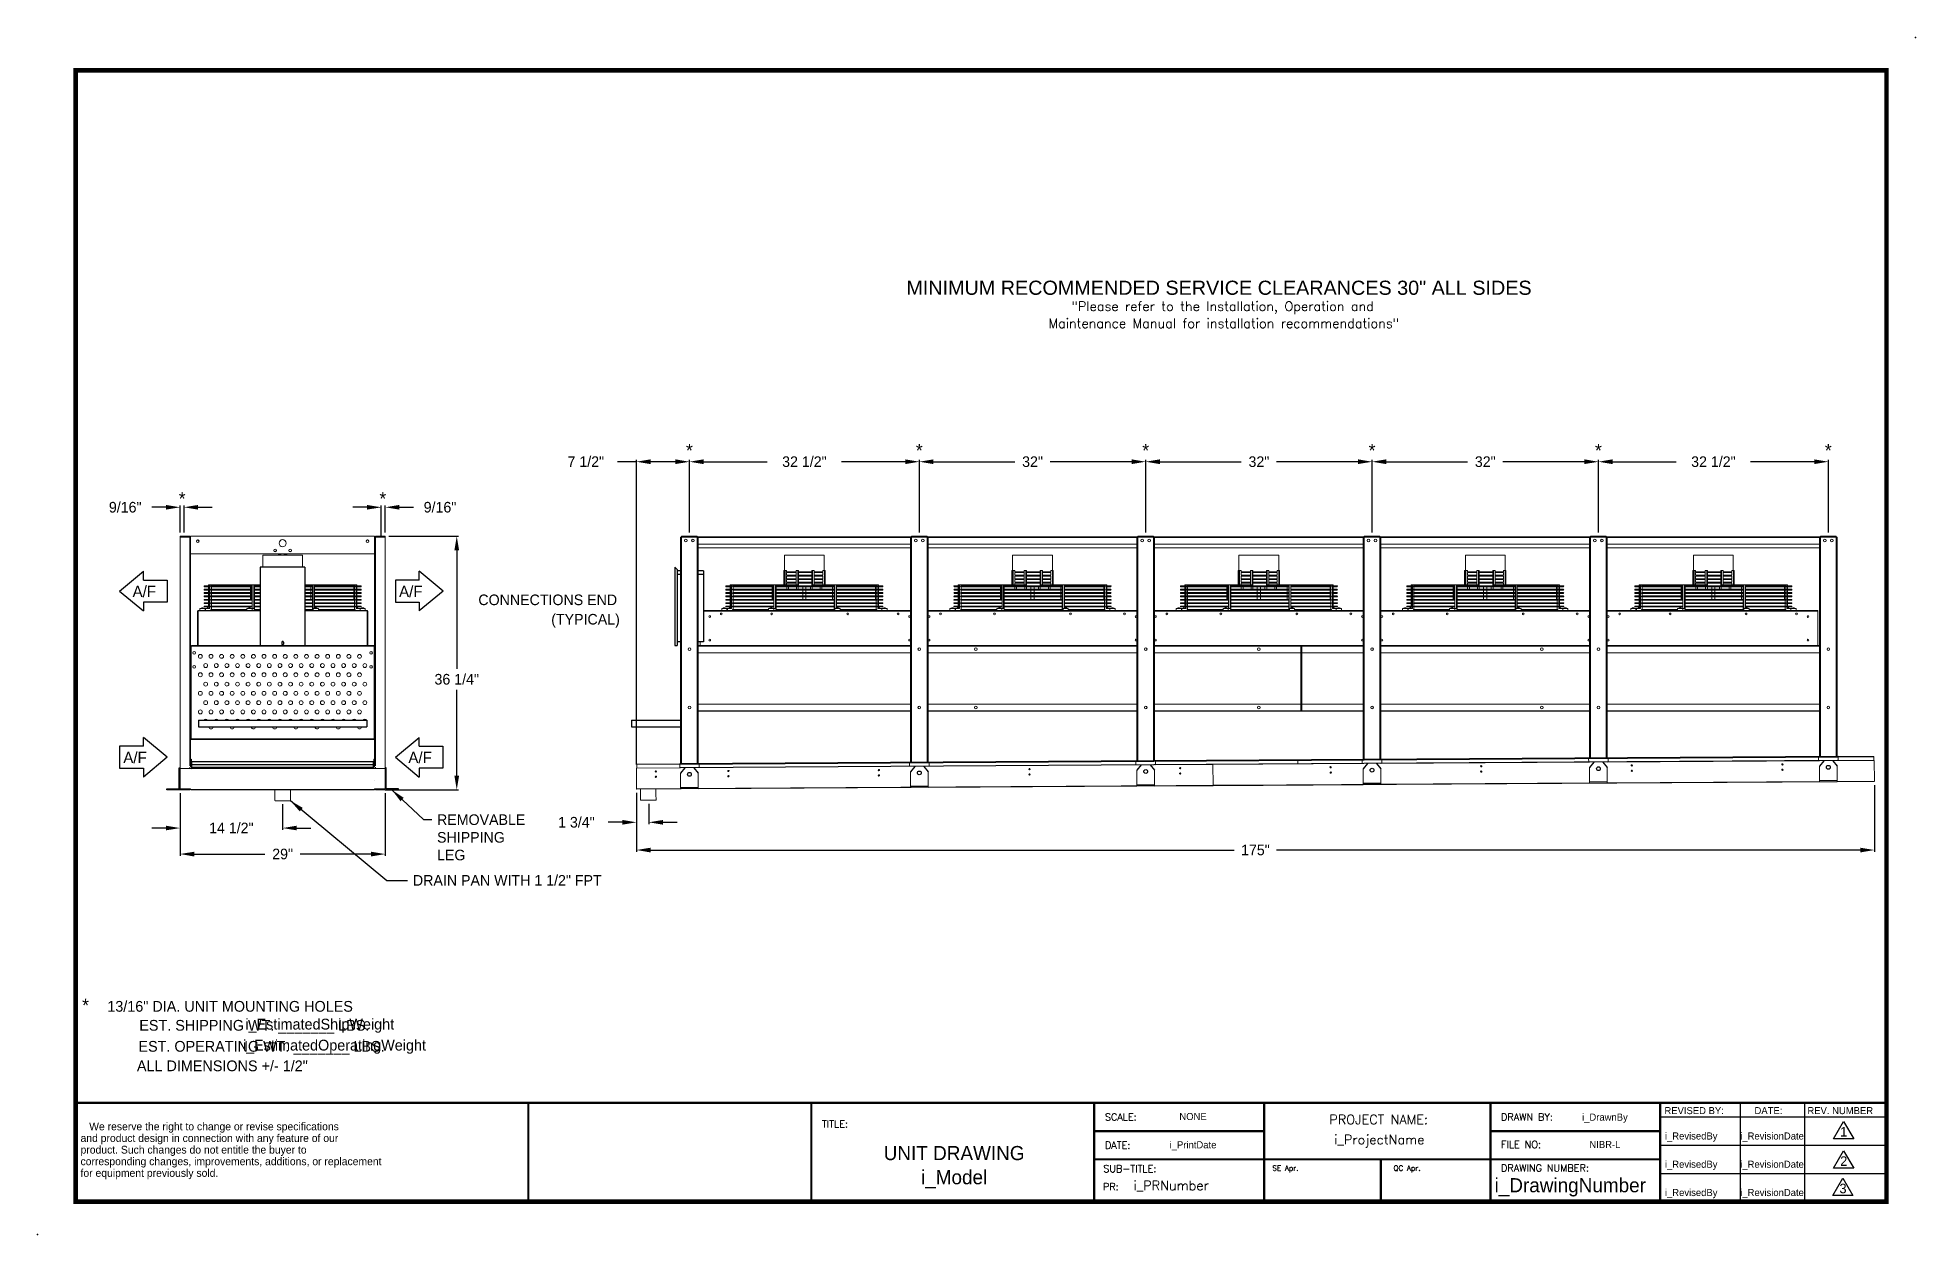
# Model space of a CAD drawing. Extents: x 6 to 271, y -23 to 146.
import ezdxf
from ezdxf.enums import TextEntityAlignment as Align

# ---------------------------------------------------------------- set-up
doc = ezdxf.new("R2010")
doc.units = 0
doc.header["$MEASUREMENT"] = 0
doc.layers.get('0').update_dxf_attribs({"linetype": 'CONTINUOUS'})
doc.layers.get('Defpoints').update_dxf_attribs({"linetype": 'CONTINUOUS'})
doc.styles.add('dimentions', font='ARIAL.TTF')
doc.styles.add('SIMPLEX', font='SIMPLEX')
doc.dimstyles.get("Standard").update_dxf_attribs({"dimtxt": 1.5, "dimasz": 2, "dimexe": 0.25, "dimexo": 0.5, "dimgap": 0.75, "dimtad": 0, "dimtih": 1, "dimtoh": 1, "dimdec": 4, "dimzin": 0, "dimdsep": 46, "dimlunit": 5, "dimtxsty": 'STANDARD', "dimcen": 0.125, "dimclrd": 1, "dimclre": 1, "dimclrt": 1, "dimadec": 0, "dimazin": 0, "dimtfac": 1, "dimtdec": 4, "dimtofl": 0, "dimtmove": 0, "dimatfit": 3, "dimfxl": 1, "dimfrac": 2, "dimtolj": 1, "dimtzin": 0, "dimarcsym": 0})

msp = doc.modelspace()

# ---------------------------------------------------------------- texts
at = {"color": 0, "lineweight": 30}
for s, height, style, p in [('MINIMUM RECOMMENDED SERVICE CLEARANCES 30" ALL SIDES', 1.99998, 'dimentions', (128.4426, 110.00613)), ('SE Apr.', 0.749993, 'SIMPLEX', (180.18161, -13.86548)), ('QC Apr.', 0.749993, 'SIMPLEX', (197.3109, -13.86548))]:
    msp.add_text(s, height=height, dxfattribs=dict(at, style=style)).set_placement(p)
at = {"color": 0, "style": 'SIMPLEX'}
for s, p in [('"Please refer to the Installation, Operation and', (173.15471, 107.7186)), ('Maintenance Manual for installation recommendations"', (173.31311, 105.31152)), ('PROJECT NAME:', (195.20741, -7.28234)), ('i_ProjectName', (195.30839, -10.12478))]:
    msp.add_text(s, height=1.3279867, dxfattribs=at).set_placement(p, align=Align.CENTER)
at = {"color": 0}
for s, height, p in [('*', 1.87063, (97.77468, 87.05539)), ('*', 1.87063, (130.27469, 87.05539)), ('*', 1.87063, (162.27469, 87.05539)), ('*', 1.87063, (194.27469, 87.05539)), ('*', 1.87063, (226.27469, 87.05539)), ('*', 1.87063, (258.77469, 87.05539)), ('*', 1.87063, (26.06567, 80.24148)), ('*', 1.87063, (54.43449, 80.24148)), ('*', 1.87063, (12.41754, 8.59911)), ('EST. SHIPPING WT. _______ LBS.', 1.5199848, (36.27932, 5.94276)), ('i_EstimatedShipWeight', 1.5217292, (45.51786, 6.1088)), ('EST. OPERATING WT. _______ LBS.', 1.5199848, (37.2886, 2.96957)), ('i_EstimatedOperatingWeight', 1.5199848, (47.59767, 3.13561)), ('ALL DIMENSIONS +/- 1/2"', 1.5199848, (31.75397, 0.21106)), ('NONE', 0.99999, (168.9697, -6.69626)), ('i_DrawnBy', 0.99999, (227.19398, -6.78205)), ('1', 1.35154, (260.95552, -9.02329)), ('UNIT DRAWING', 1.99998, (135.19615, -12.36641)), ('i_PrintDate', 0.99999, (168.9697, -10.69622)), ('NIBR-L', 0.99999, (227.19398, -10.65101)), ('i_RevisedBy', 0.99999, (239.38829, -9.44688)), ('i_RevisionDate', 0.99999, (250.82045, -9.44688)), ('i_RevisedBy', 0.99999, (239.38829, -13.44684)), ('i_RevisionDate', 0.99999, (250.82045, -13.44684)), ('2', 1.35154, (260.95552, -13.17359)), ('i_Model', 1.99998, (135.19615, -15.77508)), ('i_DrawingNumber', 1.99998, (222.29665, -16.91083)), ('3', 1.35154, (260.85067, -17.05479)), ('i_RevisedBy', 0.99999, (239.38829, -17.4468)), ('i_RevisionDate', 0.99999, (250.82045, -17.4468))]:
    msp.add_text(s, height=height, dxfattribs=at).set_placement(p, align=Align.CENTER)
for s, height, p in [('A/F', 1.59375, (19.0635, 67.26922)), ('A/F', 1.59375, (58.04627, 43.78597)), ('13/16" DIA. UNIT MOUNTING HOLES', 1.5199848, (15.48474, 8.62543)), ('REVISED BY:', 0.99999, (235.6064, -5.86122)), ('DATE:', 0.99999, (248.34057, -5.86122)), ('REV. NUMBER', 0.99999, (255.81864, -5.86122))]:
    msp.add_text(s, height=height, dxfattribs=at).set_placement(p)
at = {"color": 0, "lineweight": 30}
for s, p in [('   We reserve the right to change or revise specifications', (11.70445, -8.14669)), ('and product design in connection with any feature of our', (11.70445, -9.7915)), ('product. Such changes do not entitle the buyer to', (11.70445, -11.43631)), ('corresponding changes, improvements, additions, or replacement', (11.70445, -13.08111)), ('for equipment previously sold.', (11.70445, -14.72592))]:
    msp.add_text(s, height=1.0965375, dxfattribs=at).set_placement(p)
at = {"color": 0, "style": 'SIMPLEX'}
for s, height, p in [('TITLE:', 0.99999, (116.50733, -7.74909)), ('SCALE:', 0.99999, (156.50693, -6.7491)), ('DRAWN BY:', 0.99999, (212.50637, -6.7491)), ('DATE:', 0.99999, (156.50693, -10.74906)), ('FILE NO:', 0.99999, (212.50637, -10.65238)), ('SUB-TITLE:', 0.99999, (156.29024, -14.08915)), ('DRAWING NUMBER:', 0.99999, (212.50637, -13.96772)), ('i_PRNumber', 1.327987, (160.55975, -16.618))]:
    msp.add_text(s, height=height, dxfattribs=at).set_placement(p)
msp.add_text('PR:', height=0.99999, dxfattribs=at).set_placement((158.46593, -16.618), align=Align.RIGHT)
at = {"color": 0, "char_height": 1.5}
for s, insert, attachment_point in [('CONNECTIONS END', (67.94108, 67.62298), 1), ('(TYPICAL)', (78.24287, 64.87685), 1), ('36 1/4"', (64.88799, 55.63234), 5), ('REMOVABLE\\PSHIPPING\\PLEG', (62.10036, 36.53613), 1), ('DRAIN PAN WITH 1 1/2" FPT', (58.69346, 27.95391), 1)]:
    msp.add_mtext(s, dxfattribs=dict(at, insert=insert, attachment_point=attachment_point))

# ---------------------------------------------------------------- blocks, each defined once
blk = doc.blocks.new('*D22')
at = {"color": 7, "lineweight": -2}
for p, q in [((25.77, 39.51), (25.77, 30.67)), ((54.77, 39.51), (54.77, 30.67)), ((27.77, 30.92), (37.77, 30.92)), ((52.77, 30.92), (42.77, 30.92))]:
    blk.add_line(p, q, dxfattribs=at)
at = {"color": 7}
for points in [[(27.77, 31.25), (27.77, 30.58), (25.77, 30.92)], [(52.77, 31.25), (52.77, 30.58), (54.77, 30.92)]]:
    blk.add_solid(points, dxfattribs=at)
at = {"layer": 'Defpoints', "color": 0}
for p in [(25.77, 40.01), (54.77, 40.01), (54.77, 30.92)]:
    blk.add_point(p, dxfattribs=at)
at = {"color": 7, "insert": (40.27, 30.92), "char_height": 1.5, "attachment_point": 5}
blk.add_mtext('\\A1;29"', dxfattribs=at)
blk = doc.blocks.new('*D23')
at = {"color": 7, "lineweight": -2}
for p, q in [((25.77, 39.51), (25.77, 34.35)), ((40.27, 37.96), (40.27, 34.35)), ((23.77, 34.6), (21.77, 34.6)), ((42.27, 34.6), (44.27, 34.6))]:
    blk.add_line(p, q, dxfattribs=at)
at = {"color": 7}
for points in [[(23.77, 34.93), (23.77, 34.27), (25.77, 34.6)], [(42.27, 34.93), (42.27, 34.27), (40.27, 34.6)]]:
    blk.add_solid(points, dxfattribs=at)
at = {"layer": 'Defpoints', "color": 0}
for p in [(25.77, 40.01), (40.27, 38.46), (25.77, 34.6)]:
    blk.add_point(p, dxfattribs=at)
at = {"color": 7, "insert": (33.02, 34.6), "char_height": 1.5, "attachment_point": 5}
blk.add_mtext('\\A1;14 1/2"', dxfattribs=at)
blk = doc.blocks.new('Air Flow Arror')
for p, q in [((-1.54, 6.74), (-4.35, 3.37)), ((-1.54, 6.74), (1.26, 3.37)), ((-3.09, 3.37), (-4.35, 3.37)), ((-3.09, 3.37), (-3.09, 0)), ((0, 0), (0, 3.37)), ((0, 3.37), (1.26, 3.37)), ((-3.09, 0), (0, 0))]:
    blk.add_line(p, q)
blk.add_text('A/F', height=1.594, rotation=90).set_placement((-0.71, 0.53))
blk = doc.blocks.new('099front')
at = {"color": 0, "ltscale": 7}
for p, q in [((59.35, 106.85), (53.04, 106.85)), ((53.04, 106.85), (53.04, 95.79)), ((59.35, 106.85), (59.35, 95.79)), ((53.04, 95.79), (59.35, 95.79)), ((56.07, 96.23), (56.07, 95.98)), ((56.32, 96.23), (56.32, 95.98))]:
    blk.add_line(p, q, dxfattribs=at)
for centre, start, end in [((56.2, 96.23), 0, 180), ((56.2, 95.98), 180, 0)]:
    blk.add_arc(centre, 0.125, start, end, dxfattribs=at)
blk = doc.blocks.new('*D24')
at = {"color": 7, "lineweight": -2}
for p, q in [((52.21, 79.96), (50.21, 79.96)), ((54.21, 76.38), (54.21, 80.21)), ((54.77, 76.38), (54.77, 80.21)), ((56.77, 79.96), (58.77, 79.96))]:
    blk.add_line(p, q, dxfattribs=at)
at = {"color": 7}
for points in [[(52.21, 80.29), (52.21, 79.63), (54.21, 79.96)], [(56.77, 80.29), (56.77, 79.63), (54.77, 79.96)]]:
    blk.add_solid(points, dxfattribs=at)
at = {"layer": 'Defpoints', "color": 0}
for p in [(54.21, 79.96), (54.21, 75.88), (54.77, 75.88)]:
    blk.add_point(p, dxfattribs=at)
at = {"color": 7, "insert": (62.52, 79.96), "char_height": 1.5, "attachment_point": 5}
blk.add_mtext('\\A1;9/16"', dxfattribs=at)
blk = doc.blocks.new('*D25')
at = {"color": 7, "lineweight": -2}
for p, q in [((23.77, 79.96), (21.77, 79.96)), ((25.77, 76.38), (25.77, 80.21)), ((26.33, 76.38), (26.33, 80.21)), ((28.33, 79.96), (30.33, 79.96))]:
    blk.add_line(p, q, dxfattribs=at)
at = {"color": 7}
for points in [[(23.77, 80.29), (23.77, 79.63), (25.77, 79.96)], [(28.33, 80.29), (28.33, 79.63), (26.33, 79.96)]]:
    blk.add_solid(points, dxfattribs=at)
at = {"layer": 'Defpoints', "color": 0}
for p in [(25.77, 79.96), (25.77, 75.88), (26.33, 75.88)]:
    blk.add_point(p, dxfattribs=at)
at = {"color": 7, "insert": (18.02, 79.96), "char_height": 1.5, "attachment_point": 5}
blk.add_mtext('\\A1;9/16"', dxfattribs=at)
blk = doc.blocks.new('*D30')
at = {"color": 7, "lineweight": -2}
for p, q in [((265.29, 40.68), (265.29, 31.24)), ((90.3, 39.59), (90.3, 31.24)), ((92.3, 31.49), (174.79, 31.49)), ((263.29, 31.49), (180.79, 31.49))]:
    blk.add_line(p, q, dxfattribs=at)
at = {"color": 7}
for points in [[(92.3, 31.82), (92.3, 31.15), (90.3, 31.49)], [(263.29, 31.82), (263.29, 31.15), (265.29, 31.49)]]:
    blk.add_solid(points, dxfattribs=at)
at = {"layer": 'Defpoints', "color": 0}
for p in [(90.3, 40.09), (265.29, 41.18), (265.29, 31.49)]:
    blk.add_point(p, dxfattribs=at)
at = {"color": 7, "insert": (177.79, 31.49), "char_height": 1.5, "attachment_point": 5}
blk.add_mtext('\\A1;175"', dxfattribs=at)
blk = doc.blocks.new('*D31')
at = {"color": 7, "lineweight": -2}
for p, q in [((90.28, 86.4), (87.63, 86.4)), ((90.28, 43.59), (90.28, 86.65)), ((95.78, 86.4), (92.28, 86.4)), ((97.78, 76.38), (97.78, 86.65))]:
    blk.add_line(p, q, dxfattribs=at)
at = {"color": 7}
for points in [[(92.28, 86.74), (92.28, 86.07), (90.28, 86.4)], [(95.78, 86.74), (95.78, 86.07), (97.78, 86.4)]]:
    blk.add_solid(points, dxfattribs=at)
at = {"layer": 'Defpoints', "color": 0}
for p in [(97.78, 86.4), (97.78, 75.88), (90.28, 43.09)]:
    blk.add_point(p, dxfattribs=at)
at = {"color": 7, "insert": (83.13, 86.4), "char_height": 1.5, "attachment_point": 5}
blk.add_mtext('\\A1;7 1/2"', dxfattribs=at)
blk = doc.blocks.new('*D32')
at = {"color": 7, "lineweight": -2}
for p, q in [((97.78, 76.38), (97.78, 86.65)), ((99.78, 86.4), (108.78, 86.4)), ((128.28, 86.4), (119.28, 86.4)), ((130.28, 76.38), (130.28, 86.65))]:
    blk.add_line(p, q, dxfattribs=at)
at = {"color": 7}
for points in [[(99.78, 86.74), (99.78, 86.07), (97.78, 86.4)], [(128.28, 86.74), (128.28, 86.07), (130.28, 86.4)]]:
    blk.add_solid(points, dxfattribs=at)
at = {"layer": 'Defpoints', "color": 0}
for p in [(130.28, 86.4), (97.78, 75.88), (130.28, 75.88)]:
    blk.add_point(p, dxfattribs=at)
at = {"color": 7, "insert": (114.03, 86.4), "char_height": 1.5, "attachment_point": 5}
blk.add_mtext('\\A1;32 1/2"', dxfattribs=at)
blk = doc.blocks.new('*D33')
at = {"color": 7, "lineweight": -2}
for p, q in [((130.28, 76.38), (130.28, 86.65)), ((132.28, 86.4), (143.78, 86.4)), ((160.28, 86.4), (148.78, 86.4)), ((162.28, 76.38), (162.28, 86.65))]:
    blk.add_line(p, q, dxfattribs=at)
at = {"color": 7}
for points in [[(132.28, 86.74), (132.28, 86.07), (130.28, 86.4)], [(160.28, 86.74), (160.28, 86.07), (162.28, 86.4)]]:
    blk.add_solid(points, dxfattribs=at)
at = {"layer": 'Defpoints', "color": 0}
for p in [(162.28, 86.4), (130.28, 75.88), (162.28, 75.88)]:
    blk.add_point(p, dxfattribs=at)
at = {"color": 7, "insert": (146.28, 86.4), "char_height": 1.5, "attachment_point": 5}
blk.add_mtext('\\A1;32"', dxfattribs=at)
blk = doc.blocks.new('*D34')
at = {"color": 7, "lineweight": -2}
for p, q in [((162.28, 76.38), (162.28, 86.65)), ((164.28, 86.4), (175.78, 86.4)), ((192.28, 86.4), (180.78, 86.4)), ((194.28, 76.38), (194.28, 86.65))]:
    blk.add_line(p, q, dxfattribs=at)
at = {"color": 7}
for points in [[(164.28, 86.74), (164.28, 86.07), (162.28, 86.4)], [(192.28, 86.74), (192.28, 86.07), (194.28, 86.4)]]:
    blk.add_solid(points, dxfattribs=at)
at = {"layer": 'Defpoints', "color": 0}
for p in [(194.28, 86.4), (162.28, 75.88), (194.28, 75.88)]:
    blk.add_point(p, dxfattribs=at)
at = {"color": 7, "insert": (178.28, 86.4), "char_height": 1.5, "attachment_point": 5}
blk.add_mtext('\\A1;32"', dxfattribs=at)
blk = doc.blocks.new('*D35')
at = {"color": 7, "lineweight": -2}
for p, q in [((194.28, 76.38), (194.28, 86.65)), ((196.28, 86.4), (207.78, 86.4)), ((224.28, 86.4), (212.78, 86.4)), ((226.28, 76.38), (226.28, 86.65))]:
    blk.add_line(p, q, dxfattribs=at)
at = {"color": 7}
for points in [[(196.28, 86.74), (196.28, 86.07), (194.28, 86.4)], [(224.28, 86.74), (224.28, 86.07), (226.28, 86.4)]]:
    blk.add_solid(points, dxfattribs=at)
at = {"layer": 'Defpoints', "color": 0}
for p in [(226.28, 86.4), (194.28, 75.88), (226.28, 75.88)]:
    blk.add_point(p, dxfattribs=at)
at = {"color": 7, "insert": (210.28, 86.4), "char_height": 1.5, "attachment_point": 5}
blk.add_mtext('\\A1;32"', dxfattribs=at)
blk = doc.blocks.new('*D36')
at = {"color": 7, "lineweight": -2}
for p, q in [((226.28, 76.38), (226.28, 86.65)), ((228.28, 86.4), (237.28, 86.4)), ((256.78, 86.4), (247.78, 86.4)), ((258.78, 76.38), (258.78, 86.65))]:
    blk.add_line(p, q, dxfattribs=at)
at = {"color": 7}
for points in [[(228.28, 86.74), (228.28, 86.07), (226.28, 86.4)], [(256.78, 86.74), (256.78, 86.07), (258.78, 86.4)]]:
    blk.add_solid(points, dxfattribs=at)
at = {"layer": 'Defpoints', "color": 0}
for p in [(258.78, 86.4), (226.28, 75.88), (258.78, 75.88)]:
    blk.add_point(p, dxfattribs=at)
at = {"color": 7, "insert": (242.53, 86.4), "char_height": 1.5, "attachment_point": 5}
blk.add_mtext('\\A1;32 1/2"', dxfattribs=at)
blk = doc.blocks.new('*D37')
at = {"color": 7, "lineweight": -2}
for p, q in [((90.3, 39.09), (90.3, 35.16)), ((92.04, 38.03), (92.04, 35.16)), ((88.3, 35.41), (86.3, 35.41)), ((94.04, 35.41), (96.04, 35.41))]:
    blk.add_line(p, q, dxfattribs=at)
at = {"color": 7}
for points in [[(88.3, 35.74), (88.3, 35.08), (90.3, 35.41)], [(94.04, 35.74), (94.04, 35.08), (92.04, 35.41)]]:
    blk.add_solid(points, dxfattribs=at)
at = {"layer": 'Defpoints', "color": 0}
for p in [(90.3, 39.59), (92.04, 38.53), (90.3, 35.41)]:
    blk.add_point(p, dxfattribs=at)
at = {"color": 7, "insert": (81.8, 35.41), "char_height": 1.5, "attachment_point": 5}
blk.add_mtext('\\A1;1 3/4"', dxfattribs=at)

# ---------------------------------------------------------------- dimensions: what is measured, and where the dimension line sits
at = {"color": 0}
for base, p1, p2, picture, middle in [((97.7767, 86.40173), (90.27684, 43.08575), (97.7767, 75.88234), '*D31', (83.12898, 86.40173)), ((54.20618, 79.96101), (54.76868, 75.88234), (54.20618, 75.88234), '*D24', (62.51868, 79.96101)), ((54.76868, 30.91787), (25.76868, 40.00734), (54.76868, 40.00734), '*D22', (40.26868, 30.91787))]:
    dim = msp.add_linear_dim(base=base, p1=p1, p2=p2, dimstyle='Standard', override={"dimpost": '"', "dimclrd": 7, "dimclre": 7, "dimclrt": 7}, dxfattribs=at)
    dim.commit()
    dim.dimension.update_dxf_attribs({"geometry": picture, "text_midpoint": middle, "dimtype": 160})
for base, p1, p2, picture, middle in [((130.2767, 86.40173), (97.7767, 75.88234), (130.2767, 75.88234), '*D32', (114.0267, 86.40173)), ((258.7767, 86.40173), (226.2767, 75.88234), (258.7767, 75.88234), '*D36', (242.5267, 86.40173)), ((162.2767, 86.40173), (130.2767, 75.88234), (162.2767, 75.88234), '*D33', (146.2767, 86.40173)), ((194.2767, 86.40173), (162.2767, 75.88234), (194.2767, 75.88234), '*D34', (178.2767, 86.40173)), ((226.2767, 86.40173), (194.2767, 75.88234), (226.2767, 75.88234), '*D35', (210.2767, 86.40173)), ((25.76868, 79.96101), (26.33118, 75.88234), (25.76868, 75.88234), '*D25', (18.01868, 79.96101)), ((25.76868, 34.6013), (40.26868, 38.45667), (25.76868, 40.00734), '*D23', (33.01868, 34.6013)), ((265.29209, 31.48653), (90.29547, 40.0858), (265.29209, 41.17519), '*D30', (177.79378, 31.48653)), ((90.29547, 35.41117), (92.03869, 38.5341), (90.29547, 39.5858), '*D37', (81.79547, 35.41117))]:
    dim = msp.add_linear_dim(base=base, p1=p1, p2=p2, dimstyle='Standard', override={"dimpost": '"', "dimclrd": 7, "dimclre": 7, "dimclrt": 7}, dxfattribs=at)
    dim.commit()
    dim.dimension.update_dxf_attribs({"geometry": picture, "text_midpoint": middle})

# ---------------------------------------------------------------- linework, layer by layer
at = {"color": 0}
for p, q in [((54.20618, 75.88234), (54.20618, 77.01652)), ((55.26868, 75.88234), (65.13799, 75.88234)), ((64.88799, 73.88234), (64.88799, 57.13234)), ((17.2214, 68.1003), (20.58909, 70.90661)), ((20.58909, 69.64377), (20.58909, 70.90661)), ((20.58909, 69.64377), (23.95679, 69.64377)), ((23.95679, 69.64377), (23.95679, 66.55683)), ((17.2214, 68.1003), (20.58909, 65.294)), ((23.95679, 66.55683), (20.58909, 66.55683)), ((20.58909, 66.55683), (20.58909, 65.294)), ((64.88799, 42.00734), (64.88799, 54.13234)), ((28.36868, 49.87027), (52.16868, 49.87027)), ((28.36868, 49.87027), (28.36868, 48.89084)), ((28.36868, 48.89084), (52.16868, 48.89084)), ((52.16868, 49.87027), (52.16868, 48.89084)), ((56.20416, 44.61705), (59.57186, 47.42336)), ((59.57186, 46.16052), (59.57186, 47.42336)), ((59.57186, 46.16052), (62.93956, 46.16052)), ((62.93956, 46.16052), (62.93956, 43.07359)), ((25.64368, 40.13234), (25.64368, 43.13234)), ((25.64368, 43.13234), (25.76868, 43.13234)), ((54.89368, 43.13234), (54.76868, 43.13234)), ((54.89368, 40.13234), (54.89368, 43.13234)), ((56.20416, 44.61705), (59.57186, 41.81075)), ((62.93956, 43.07359), (59.57186, 43.07359)), ((59.57186, 43.07359), (59.57186, 41.81075)), ((260.14511, 44.69749), (96.39821, 43.68888)), ((96.39821, 43.68888), (96.39854, 43.63622)), ((96.39854, 43.63622), (260.14539, 44.65295)), ((260.0267, 44.14011), (96.5267, 43.12457)), ((97.13724, 43.11739), (96.5267, 42.37164)), ((98.41615, 43.11739), (99.0267, 42.37164)), ((129.63724, 43.31757), (129.0267, 42.57183)), ((130.91616, 43.31757), (131.5267, 42.57183)), ((161.63724, 43.51468), (161.0267, 42.76893)), ((162.91615, 43.51468), (163.5267, 42.76893)), ((193.63724, 43.71178), (193.0267, 42.96604)), ((194.91615, 43.71178), (195.5267, 42.96604)), ((225.63724, 43.90889), (225.0267, 43.16314)), ((226.91615, 43.90889), (227.5267, 43.16314)), ((258.13724, 44.10908), (257.5267, 43.36333)), ((259.41615, 44.10908), (260.0267, 43.36333)), ((23.89368, 40.00734), (23.89368, 40.13234)), ((23.89368, 40.13234), (25.64368, 40.13234)), ((25.76868, 40.00734), (23.89368, 40.00734)), ((54.76868, 40.00734), (56.64368, 40.00734)), ((56.64368, 40.13234), (54.89368, 40.13234)), ((55.26868, 40.00734), (65.13799, 40.00734)), ((56.64368, 40.00734), (56.64368, 40.13234)), ((96.5267, 40.17551), (260.0267, 41.19106)), ((260.0267, 41.14006), (96.5267, 40.12451)), ((99.0267, 40.32397), (96.5267, 40.28298)), ((96.5267, 40.15798), (96.5267, 40.10697)), ((131.5267, 40.52416), (129.0267, 40.48317)), ((129.0267, 40.35817), (129.0267, 40.30716)), ((163.5267, 40.72126), (161.0267, 40.68027)), ((161.0267, 40.55527), (161.0267, 40.50427)), ((195.5267, 40.91837), (193.0267, 40.87738)), ((193.0267, 40.75238), (193.0267, 40.70137)), ((227.5267, 41.11547), (225.0267, 41.07448)), ((225.0267, 40.94948), (225.0267, 40.89848)), ((260.0267, 41.31566), (257.5267, 41.27467)), ((257.5267, 41.14967), (257.5267, 41.09866)), ((260.0267, 41.19106), (260.0267, 41.14006)), ((75.00775, -18.24898), (75.00775, -4.24912)), ((115.00735, -18.24898), (115.00735, -4.24912)), ((155.00695, -4.24912), (235.00615, -4.24912)), ((155.00695, -18.24898), (155.00695, -4.24912)), ((179.00671, -4.24912), (179.00671, -18.24898)), ((211.00639, -4.24912), (211.00639, -12.24904)), ((235.00615, -4.24912), (235.00615, -18.24898)), ((235.00615, -4.24912), (267.00583, -4.24912)), ((235.00615, -4.24912), (235.00615, -6.2491)), ((246.29697, -4.24912), (246.29697, -10.24906)), ((255.38999, -4.24912), (255.38999, -10.24906)), ((235.00615, -6.2491), (267.00583, -6.2491)), ((179.00671, -8.24908), (155.00695, -8.24908)), ((211.00639, -8.24908), (235.00615, -8.24908)), ((211.00639, -12.24904), (211.00639, -8.24908)), ((235.00615, -10.24906), (267.00583, -10.24906)), ((246.29697, -8.24908), (246.29697, -14.24902)), ((255.38999, -8.24908), (255.38999, -14.24902)), ((235.00615, -12.24904), (155.00695, -12.24904)), ((195.50654, -12.24904), (195.50654, -18.24898)), ((211.00639, -12.24904), (211.00639, -18.24898)), ((246.29697, -12.24904), (246.29697, -18.24898)), ((255.38999, -12.24904), (255.38999, -18.24898)), ((235.00615, -14.24902), (267.00583, -14.24902)), ((235.00615, -18.24898), (267.00583, -18.24898))]:
    msp.add_line(p, q, dxfattribs=at)
at = {"color": 0, "linetype": 'Continuous', "lineweight": 15}
for p, q in [((25.76868, 75.88234), (25.76868, 75.74784)), ((27.13318, 75.88234), (25.76868, 75.88234)), ((27.13318, 75.74784), (25.76868, 75.74784)), ((25.76868, 75.74684), (25.76868, 40.14284)), ((27.13318, 75.74684), (25.76868, 75.74684)), ((27.13318, 75.74784), (27.13318, 75.88234)), ((27.13318, 75.74684), (27.26868, 75.74684)), ((27.13318, 75.74684), (27.13318, 43.3965)), ((53.26868, 75.88234), (27.26868, 75.88234)), ((27.26868, 75.88234), (27.26868, 75.74684)), ((27.26868, 43.26101), (27.26868, 75.74684)), ((53.26868, 75.74684), (53.26868, 75.88234)), ((53.26868, 75.74684), (53.40418, 75.74684)), ((53.26868, 43.26101), (53.26868, 75.74684)), ((53.40418, 75.88234), (53.40418, 75.74784)), ((53.40418, 75.88234), (54.76868, 75.88234)), ((53.40418, 75.74784), (54.76868, 75.74784)), ((53.40418, 75.74684), (54.76868, 75.74684)), ((53.40418, 43.3965), (53.40418, 75.74684)), ((54.76868, 75.88234), (54.76868, 75.74784)), ((54.76868, 75.74684), (54.76868, 40.14284)), ((96.5267, 75.74684), (96.5267, 43.68967)), ((96.5267, 75.74684), (96.6612, 75.74684)), ((96.6612, 75.74684), (96.6612, 43.6905)), ((96.6622, 75.74684), (96.6612, 75.74684)), ((96.6622, 75.88234), (96.6622, 75.74784)), ((96.6622, 75.88234), (98.89119, 75.88234)), ((96.6622, 75.74784), (98.89119, 75.74784)), ((96.6622, 75.74684), (96.6622, 75.74784)), ((96.6622, 75.74684), (98.89119, 75.74684)), ((96.6622, 43.69051), (96.6622, 75.74684)), ((98.89119, 75.88234), (98.89119, 75.74784)), ((98.89119, 75.79855), (129.1622, 75.79855)), ((98.89119, 75.74684), (98.89119, 75.74784)), ((98.8922, 75.74684), (98.89119, 75.74684)), ((98.89119, 43.70424), (98.89119, 75.74684)), ((98.8922, 75.74684), (98.8922, 43.70424)), ((99.0267, 75.74684), (98.8922, 75.74684)), ((99.0267, 75.74684), (99.0267, 43.70507)), ((99.0267, 75.69384), (129.0267, 75.69384)), ((99.0267, 74.76509), (129.0267, 74.76509)), ((129.0267, 75.74684), (129.1612, 75.74684)), ((129.0267, 75.74684), (129.0267, 43.88986)), ((129.1612, 75.74684), (129.1612, 43.89069)), ((129.1622, 75.74684), (129.1612, 75.74684)), ((129.1622, 75.88234), (129.1622, 75.74784)), ((129.1622, 75.88234), (131.3912, 75.88234)), ((129.1622, 75.74784), (131.3912, 75.74784)), ((129.1622, 75.74684), (129.1622, 75.74784)), ((129.1622, 75.74684), (131.3912, 75.74684)), ((129.1622, 43.89069), (129.1622, 75.74684)), ((131.3912, 75.88234), (131.3912, 75.74784)), ((131.3912, 75.79855), (161.1622, 75.79855)), ((131.3912, 75.74684), (131.3912, 75.74784)), ((131.3922, 75.74684), (131.3912, 75.74684)), ((131.3912, 43.90442), (131.3912, 75.74684)), ((131.5267, 75.74684), (131.3922, 75.74684)), ((131.3922, 75.74684), (131.3922, 43.90443)), ((131.5267, 75.74684), (131.5267, 43.90526)), ((131.5267, 75.69384), (161.0267, 75.69384)), ((131.5267, 74.76509), (161.0267, 74.76509)), ((161.0267, 75.74684), (161.0267, 44.08697)), ((161.0267, 75.74684), (161.1612, 75.74684)), ((161.1612, 75.74684), (161.1612, 44.08779)), ((161.1622, 75.74684), (161.1612, 75.74684)), ((161.1622, 75.88234), (161.1622, 75.74784)), ((161.1622, 75.88234), (163.3912, 75.88234)), ((161.1622, 75.74784), (163.3912, 75.74784)), ((161.1622, 75.74684), (161.1622, 75.74784)), ((161.1622, 75.74684), (163.3912, 75.74684)), ((161.1622, 44.0878), (161.1622, 75.74684)), ((163.3912, 75.88234), (163.3912, 75.74784)), ((163.3912, 75.79855), (178.2767, 75.79855)), ((163.3912, 75.74684), (163.3912, 75.74784)), ((163.3922, 75.74684), (163.3912, 75.74684)), ((163.3912, 44.10153), (163.3912, 75.74684)), ((163.5267, 75.74684), (163.3922, 75.74684)), ((163.3922, 75.74684), (163.3922, 44.10154)), ((163.5267, 75.74684), (163.5267, 44.10237)), ((163.5267, 75.69384), (193.0267, 75.69384)), ((163.5267, 74.76509), (193.0267, 74.76509)), ((178.2767, 75.79855), (178.2767, 75.75692)), ((178.2767, 75.79855), (193.1622, 75.79855)), ((178.2767, 75.79855), (178.2767, 75.75692)), ((193.0267, 75.74684), (193.0267, 44.28407)), ((193.0267, 75.74684), (193.1612, 75.74684)), ((193.1612, 75.74684), (193.1612, 44.2849)), ((193.1622, 75.74684), (193.1612, 75.74684)), ((193.1622, 75.88234), (193.1622, 75.74784)), ((193.1622, 75.88234), (195.3912, 75.88234)), ((193.1622, 75.74784), (195.3912, 75.74784)), ((193.1622, 75.74684), (193.1622, 75.74784)), ((193.1622, 75.74684), (195.3912, 75.74684)), ((193.1622, 44.28491), (193.1622, 75.74684)), ((195.3912, 75.88234), (195.3912, 75.74784)), ((195.3912, 75.79855), (225.1622, 75.79855)), ((195.3912, 75.74684), (195.3912, 75.74784)), ((195.3922, 75.74684), (195.3912, 75.74684)), ((195.3912, 44.29864), (195.3912, 75.74684)), ((195.5267, 75.74684), (195.3922, 75.74684)), ((195.3922, 75.74684), (195.3922, 44.29864)), ((195.5267, 75.74684), (195.5267, 44.29947)), ((195.5267, 75.69384), (225.0267, 75.69384)), ((195.5267, 74.76509), (225.0267, 74.76509)), ((225.0267, 75.74684), (225.0267, 44.48118)), ((225.0267, 75.74684), (225.1612, 75.74684)), ((225.1612, 75.74684), (225.1612, 44.48201)), ((225.1622, 75.74684), (225.1612, 75.74684)), ((225.1622, 75.88234), (225.1622, 75.74784)), ((225.1622, 75.88234), (227.3912, 75.88234)), ((225.1622, 75.74784), (227.3912, 75.74784)), ((225.1622, 75.74684), (225.1622, 75.74784)), ((225.1622, 75.74684), (227.3912, 75.74684)), ((225.1622, 44.48201), (225.1622, 75.74684)), ((227.3912, 75.88234), (227.3912, 75.74784)), ((227.3912, 75.79855), (257.6622, 75.79855)), ((227.3912, 75.74684), (227.3912, 75.74784)), ((227.3912, 44.49574), (227.3912, 75.74684)), ((227.3922, 75.74684), (227.3912, 75.74684)), ((227.5267, 75.74684), (227.3922, 75.74684)), ((227.3922, 75.74684), (227.3922, 44.49575)), ((227.5267, 75.74684), (227.5267, 44.49658)), ((227.5267, 75.69384), (257.5267, 75.69384)), ((227.5267, 74.76509), (257.5267, 74.76509)), ((257.5267, 75.74684), (257.5267, 44.68136)), ((257.5267, 75.74684), (257.6612, 75.74684)), ((257.6612, 75.74684), (257.6612, 44.68219)), ((257.6622, 75.74684), (257.6612, 75.74684)), ((257.6622, 75.88234), (257.6622, 75.74784)), ((257.6622, 75.88234), (259.8912, 75.88234)), ((257.6622, 75.74784), (259.8912, 75.74784)), ((257.6622, 75.74684), (257.6622, 75.74784)), ((257.6622, 75.74684), (259.8912, 75.74684)), ((257.6622, 44.6822), (257.6622, 75.74684)), ((259.8912, 75.88234), (259.8912, 75.74784)), ((259.8912, 75.74684), (259.8912, 75.74784)), ((259.8912, 44.69593), (259.8912, 75.74684)), ((259.8922, 75.74684), (259.8912, 75.74684)), ((260.0267, 75.74684), (259.8922, 75.74684)), ((259.8922, 75.74684), (259.8922, 44.69593)), ((260.0267, 75.74684), (260.0267, 44.69676)), ((27.26868, 73.38234), (53.26868, 73.38234)), ((43.08118, 73.19334), (37.45618, 73.19334)), ((40.02977, 73.28602), (39.195, 73.38234)), ((40.04088, 73.38234), (40.02977, 73.28602)), ((40.5076, 73.28602), (40.49648, 73.38234)), ((41.34236, 73.38234), (40.5076, 73.28602)), ((99.0267, 74.20301), (104.83919, 74.20301)), ((105.2142, 74.20301), (122.8392, 74.20301)), ((115.10299, 73.19334), (111.2142, 73.19334)), ((116.8392, 73.19334), (115.10299, 73.19334)), ((123.2142, 74.20301), (129.0267, 74.20301)), ((131.5267, 74.20301), (137.3392, 74.20301)), ((137.7142, 74.20301), (154.8392, 74.20301)), ((147.353, 73.19334), (143.4642, 73.19334)), ((149.0892, 73.19334), (147.353, 73.19334)), ((155.2142, 74.20301), (161.0267, 74.20301)), ((163.5267, 74.20301), (169.3392, 74.20301)), ((169.7142, 74.20301), (186.8392, 74.20301)), ((179.35299, 73.19334), (175.4642, 73.19334)), ((181.0892, 73.19334), (179.35299, 73.19334)), ((187.2142, 74.20301), (193.0267, 74.20301)), ((195.5267, 74.20301), (201.3392, 74.20301)), ((201.7142, 74.20301), (218.8392, 74.20301)), ((211.35299, 73.19334), (207.4642, 73.19334)), ((213.0892, 73.19334), (211.35299, 73.19334)), ((219.2142, 74.20301), (225.0267, 74.20301)), ((227.5267, 74.20301), (233.3392, 74.20301)), ((233.7142, 74.20301), (251.3392, 74.20301)), ((243.603, 73.19334), (239.7142, 73.19334)), ((245.3392, 73.19334), (243.603, 73.19334)), ((251.7142, 74.20301), (257.5267, 74.20301)), ((111.10949, 71.00234), (111.10949, 69.00734)), ((111.20286, 71.00234), (111.10949, 71.00234)), ((111.29624, 71.00234), (111.20286, 71.00234)), ((111.20286, 71.00234), (111.20286, 69.00734)), ((111.29624, 71.00234), (111.29624, 69.00734)), ((111.52166, 71.00234), (111.29624, 71.00234)), ((111.52166, 70.85152), (111.52166, 71.00234)), ((112.85702, 70.85246), (111.52166, 70.85246)), ((111.52166, 70.35152), (111.52166, 70.73339)), ((111.52166, 70.73246), (112.85702, 70.73246)), ((112.85702, 70.35246), (111.52166, 70.35246)), ((111.52166, 69.85152), (111.52166, 70.23339)), ((111.52166, 70.23246), (112.85702, 70.23246)), ((112.85702, 69.85246), (111.52166, 69.85246)), ((111.52166, 69.35152), (111.52166, 69.73339)), ((111.52166, 69.73246), (112.85702, 69.73246)), ((112.85702, 69.35246), (111.52166, 69.35246)), ((111.52166, 69.00734), (111.52166, 69.23339)), ((111.52166, 69.23246), (112.85702, 69.23246)), ((113.08245, 71.00234), (112.85702, 71.00234)), ((112.85702, 71.00234), (112.85702, 69.00734)), ((113.08245, 71.00234), (113.08245, 69.00734)), ((113.17583, 71.00234), (113.08245, 71.00234)), ((113.17583, 70.85152), (113.17583, 71.00234)), ((115.10299, 70.85246), (113.17583, 70.85246)), ((113.17583, 70.35152), (113.17583, 70.73339)), ((113.17583, 70.73246), (115.10299, 70.73246)), ((115.10299, 70.35246), (113.17583, 70.35246)), ((113.17583, 69.85152), (113.17583, 70.23339)), ((113.17583, 70.23246), (115.10299, 70.23246)), ((115.10299, 69.85246), (113.17583, 69.85246)), ((113.17583, 69.35152), (113.17583, 69.73339)), ((113.17583, 69.73246), (115.10299, 69.73246)), ((115.10299, 69.35246), (113.17583, 69.35246)), ((113.17583, 68.85246), (113.17583, 69.23339)), ((113.17583, 69.23246), (115.10299, 69.23246)), ((115.10299, 70.85246), (115.10299, 71.00234)), ((115.10299, 71.00234), (115.19637, 71.00234)), ((115.10299, 70.35246), (115.10299, 70.73246)), ((115.10299, 69.85246), (115.10299, 70.23246)), ((115.10299, 69.35246), (115.10299, 69.73246)), ((115.10299, 68.85246), (115.10299, 69.23246)), ((115.19637, 71.00234), (115.19637, 69.00734)), ((115.4218, 71.00234), (115.19637, 71.00234)), ((115.4218, 71.00234), (115.4218, 69.00734)), ((116.62511, 70.85246), (115.4218, 70.85246)), ((115.4218, 70.73246), (116.62511, 70.73246)), ((116.62511, 70.35246), (115.4218, 70.35246)), ((115.4218, 70.23246), (116.62511, 70.23246)), ((116.62511, 69.85246), (115.4218, 69.85246)), ((115.4218, 69.73246), (116.62511, 69.73246)), ((116.62511, 69.35246), (115.4218, 69.35246)), ((115.4218, 69.23246), (116.62511, 69.23246)), ((116.62511, 70.85246), (116.62511, 71.00234)), ((116.62511, 71.00234), (116.85053, 71.00234)), ((116.62511, 70.35246), (116.62511, 70.73246)), ((116.62511, 69.85246), (116.62511, 70.23246)), ((116.62511, 69.35246), (116.62511, 69.73246)), ((116.62511, 69.00734), (116.62511, 69.23246)), ((116.85053, 71.00234), (116.85053, 69.00734)), ((116.94391, 71.00234), (116.85053, 71.00234)), ((116.94391, 71.00234), (116.94391, 69.00734)), ((143.35948, 71.00234), (143.35948, 69.00734)), ((143.45286, 71.00234), (143.35948, 71.00234)), ((143.54623, 71.00234), (143.45286, 71.00234)), ((143.45286, 71.00234), (143.45286, 69.00734)), ((143.54623, 71.00234), (143.54623, 69.00734)), ((143.77166, 71.00234), (143.54623, 71.00234)), ((143.77166, 70.85152), (143.77166, 71.00234)), ((145.10703, 70.85246), (143.77166, 70.85246)), ((143.77166, 70.35152), (143.77166, 70.73339)), ((143.77166, 70.73246), (145.10703, 70.73246)), ((145.10703, 70.35246), (143.77166, 70.35246)), ((143.77166, 69.85152), (143.77166, 70.23339)), ((143.77166, 70.23246), (145.10703, 70.23246)), ((145.10703, 69.85246), (143.77166, 69.85246)), ((143.77166, 69.35152), (143.77166, 69.73339)), ((143.77166, 69.73246), (145.10703, 69.73246)), ((145.10703, 69.35246), (143.77166, 69.35246)), ((143.77166, 69.00734), (143.77166, 69.23339)), ((143.77166, 69.23246), (145.10703, 69.23246)), ((145.33245, 71.00234), (145.10703, 71.00234)), ((145.10703, 71.00234), (145.10703, 69.00734)), ((145.33245, 71.00234), (145.33245, 69.00734)), ((145.42583, 71.00234), (145.33245, 71.00234)), ((145.42583, 70.85152), (145.42583, 71.00234)), ((147.353, 70.85246), (145.42583, 70.85246)), ((145.42583, 70.35152), (145.42583, 70.73339)), ((145.42583, 70.73246), (147.353, 70.73246)), ((147.353, 70.35246), (145.42583, 70.35246)), ((145.42583, 69.85152), (145.42583, 70.23339)), ((145.42583, 70.23246), (147.353, 70.23246)), ((147.353, 69.85246), (145.42583, 69.85246)), ((145.42583, 69.35152), (145.42583, 69.73339)), ((145.42583, 69.73246), (147.353, 69.73246)), ((147.353, 69.35246), (145.42583, 69.35246)), ((145.42583, 68.85246), (145.42583, 69.23339)), ((145.42583, 69.23246), (147.353, 69.23246)), ((147.353, 70.85246), (147.353, 71.00234)), ((147.353, 71.00234), (147.44637, 71.00234)), ((147.353, 70.35246), (147.353, 70.73246)), ((147.353, 69.85246), (147.353, 70.23246)), ((147.353, 69.35246), (147.353, 69.73246)), ((147.353, 68.85246), (147.353, 69.23246)), ((147.44637, 71.00234), (147.44637, 69.00734)), ((147.6718, 71.00234), (147.44637, 71.00234)), ((147.6718, 71.00234), (147.6718, 69.00734)), ((148.87511, 70.85246), (147.6718, 70.85246)), ((147.6718, 70.73246), (148.87511, 70.73246)), ((148.87511, 70.35246), (147.6718, 70.35246)), ((147.6718, 70.23246), (148.87511, 70.23246)), ((148.87511, 69.85246), (147.6718, 69.85246)), ((147.6718, 69.73246), (148.87511, 69.73246)), ((148.87511, 69.35246), (147.6718, 69.35246)), ((147.6718, 69.23246), (148.87511, 69.23246)), ((148.87511, 70.85246), (148.87511, 71.00234)), ((148.87511, 71.00234), (149.10054, 71.00234)), ((148.87511, 70.35246), (148.87511, 70.73246)), ((148.87511, 69.85246), (148.87511, 70.23246)), ((148.87511, 69.35246), (148.87511, 69.73246)), ((148.87511, 69.00734), (148.87511, 69.23246)), ((149.10054, 71.00234), (149.10054, 69.00734)), ((149.19391, 71.00234), (149.10054, 71.00234)), ((149.19391, 71.00234), (149.19391, 69.00734)), ((175.35949, 71.00234), (175.35949, 69.00734)), ((175.45286, 71.00234), (175.35949, 71.00234)), ((175.54624, 71.00234), (175.45286, 71.00234)), ((175.45286, 71.00234), (175.45286, 69.00734)), ((175.54624, 71.00234), (175.54624, 69.00734)), ((175.77166, 71.00234), (175.54624, 71.00234)), ((175.77166, 70.85152), (175.77166, 71.00234)), ((177.10703, 70.85246), (175.77166, 70.85246)), ((175.77166, 70.35152), (175.77166, 70.73339)), ((175.77166, 70.73246), (177.10703, 70.73246)), ((177.10703, 70.35246), (175.77166, 70.35246)), ((175.77166, 69.85152), (175.77166, 70.23339)), ((175.77166, 70.23246), (177.10703, 70.23246)), ((177.10703, 69.85246), (175.77166, 69.85246)), ((175.77166, 69.35152), (175.77166, 69.73339)), ((175.77166, 69.73246), (177.10703, 69.73246)), ((177.10703, 69.35246), (175.77166, 69.35246)), ((175.77166, 69.00734), (175.77166, 69.23339)), ((175.77166, 69.23246), (177.10703, 69.23246)), ((177.33245, 71.00234), (177.10703, 71.00234)), ((177.10703, 71.00234), (177.10703, 69.00734)), ((177.33245, 71.00234), (177.33245, 69.00734)), ((177.42583, 71.00234), (177.33245, 71.00234)), ((177.42583, 70.85152), (177.42583, 71.00234)), ((179.35299, 70.85246), (177.42583, 70.85246)), ((177.42583, 70.35152), (177.42583, 70.73339)), ((177.42583, 70.73246), (179.35299, 70.73246)), ((179.35299, 70.35246), (177.42583, 70.35246)), ((177.42583, 69.85152), (177.42583, 70.23339)), ((177.42583, 70.23246), (179.35299, 70.23246)), ((179.35299, 69.85246), (177.42583, 69.85246)), ((177.42583, 69.35152), (177.42583, 69.73339)), ((177.42583, 69.73246), (179.35299, 69.73246)), ((179.35299, 69.35246), (177.42583, 69.35246)), ((177.42583, 68.85246), (177.42583, 69.23339)), ((177.42583, 69.23246), (179.35299, 69.23246)), ((179.35299, 70.85246), (179.35299, 71.00234)), ((179.35299, 71.00234), (179.44637, 71.00234)), ((179.35299, 70.35246), (179.35299, 70.73246)), ((179.35299, 69.85246), (179.35299, 70.23246)), ((179.35299, 69.35246), (179.35299, 69.73246)), ((179.35299, 68.85246), (179.35299, 69.23246)), ((179.44637, 71.00234), (179.44637, 69.00734)), ((179.6718, 71.00234), (179.44637, 71.00234)), ((179.6718, 71.00234), (179.6718, 69.00734)), ((180.87511, 70.85246), (179.6718, 70.85246)), ((179.6718, 70.73246), (180.87511, 70.73246)), ((180.87511, 70.35246), (179.6718, 70.35246)), ((179.6718, 70.23246), (180.87511, 70.23246)), ((180.87511, 69.85246), (179.6718, 69.85246)), ((179.6718, 69.73246), (180.87511, 69.73246)), ((180.87511, 69.35246), (179.6718, 69.35246)), ((179.6718, 69.23246), (180.87511, 69.23246)), ((180.87511, 70.85246), (180.87511, 71.00234)), ((180.87511, 71.00234), (181.10053, 71.00234)), ((180.87511, 70.35246), (180.87511, 70.73246)), ((180.87511, 69.85246), (180.87511, 70.23246)), ((180.87511, 69.35246), (180.87511, 69.73246)), ((180.87511, 69.00734), (180.87511, 69.23246)), ((181.10053, 71.00234), (181.10053, 69.00734)), ((181.19391, 71.00234), (181.10053, 71.00234)), ((181.19391, 71.00234), (181.19391, 69.00734)), ((207.35948, 71.00234), (207.35948, 69.00734)), ((207.45286, 71.00234), (207.35948, 71.00234)), ((207.54623, 71.00234), (207.45286, 71.00234)), ((207.45286, 71.00234), (207.45286, 69.00734)), ((207.54623, 71.00234), (207.54623, 69.00734)), ((207.77166, 71.00234), (207.54623, 71.00234)), ((207.77166, 70.85152), (207.77166, 71.00234)), ((209.10703, 70.85246), (207.77166, 70.85246)), ((207.77166, 70.35152), (207.77166, 70.73339)), ((207.77166, 70.73246), (209.10703, 70.73246)), ((209.10703, 70.35246), (207.77166, 70.35246)), ((207.77166, 69.85152), (207.77166, 70.23339)), ((207.77166, 70.23246), (209.10703, 70.23246)), ((209.10703, 69.85246), (207.77166, 69.85246)), ((207.77166, 69.35152), (207.77166, 69.73339)), ((207.77166, 69.73246), (209.10703, 69.73246)), ((209.10703, 69.35246), (207.77166, 69.35246)), ((207.77166, 69.00734), (207.77166, 69.23339)), ((207.77166, 69.23246), (209.10703, 69.23246)), ((209.33245, 71.00234), (209.10703, 71.00234)), ((209.10703, 71.00234), (209.10703, 69.00734)), ((209.33245, 71.00234), (209.33245, 69.00734)), ((209.42583, 71.00234), (209.33245, 71.00234)), ((209.42583, 70.85152), (209.42583, 71.00234)), ((211.35299, 70.85246), (209.42583, 70.85246)), ((209.42583, 70.35152), (209.42583, 70.73339)), ((209.42583, 70.73246), (211.35299, 70.73246)), ((211.35299, 70.35246), (209.42583, 70.35246)), ((209.42583, 69.85152), (209.42583, 70.23339)), ((209.42583, 70.23246), (211.35299, 70.23246)), ((211.35299, 69.85246), (209.42583, 69.85246)), ((209.42583, 69.35152), (209.42583, 69.73339)), ((209.42583, 69.73246), (211.35299, 69.73246)), ((211.35299, 69.35246), (209.42583, 69.35246)), ((209.42583, 68.85246), (209.42583, 69.23339)), ((209.42583, 69.23246), (211.35299, 69.23246)), ((211.35299, 70.85246), (211.35299, 71.00234)), ((211.35299, 71.00234), (211.44637, 71.00234)), ((211.35299, 70.35246), (211.35299, 70.73246)), ((211.35299, 69.85246), (211.35299, 70.23246)), ((211.35299, 69.35246), (211.35299, 69.73246)), ((211.35299, 68.85246), (211.35299, 69.23246)), ((211.44637, 71.00234), (211.44637, 69.00734)), ((211.6718, 71.00234), (211.44637, 71.00234)), ((211.6718, 71.00234), (211.6718, 69.00734)), ((212.87511, 70.85246), (211.6718, 70.85246)), ((211.6718, 70.73246), (212.87511, 70.73246)), ((212.87511, 70.35246), (211.6718, 70.35246)), ((211.6718, 70.23246), (212.87511, 70.23246)), ((212.87511, 69.85246), (211.6718, 69.85246)), ((211.6718, 69.73246), (212.87511, 69.73246)), ((212.87511, 69.35246), (211.6718, 69.35246)), ((211.6718, 69.23246), (212.87511, 69.23246)), ((212.87511, 70.85246), (212.87511, 71.00234)), ((212.87511, 71.00234), (213.10054, 71.00234)), ((212.87511, 70.35246), (212.87511, 70.73246)), ((212.87511, 69.85246), (212.87511, 70.23246)), ((212.87511, 69.35246), (212.87511, 69.73246)), ((212.87511, 69.00734), (212.87511, 69.23246)), ((213.10054, 71.00234), (213.10054, 69.00734)), ((213.19391, 71.00234), (213.10054, 71.00234)), ((213.19391, 71.00234), (213.19391, 69.00734)), ((239.60948, 71.00234), (239.60948, 69.00734)), ((239.70286, 71.00234), (239.60948, 71.00234)), ((239.79623, 71.00234), (239.70286, 71.00234)), ((239.70286, 71.00234), (239.70286, 69.00734)), ((239.79623, 71.00234), (239.79623, 69.00734)), ((240.02166, 71.00234), (239.79623, 71.00234)), ((240.02166, 70.85152), (240.02166, 71.00234)), ((241.35703, 70.85246), (240.02166, 70.85246)), ((240.02166, 70.35152), (240.02166, 70.73339)), ((240.02166, 70.73246), (241.35703, 70.73246)), ((241.35703, 70.35246), (240.02166, 70.35246)), ((240.02166, 69.85152), (240.02166, 70.23339)), ((240.02166, 70.23246), (241.35703, 70.23246)), ((241.35703, 69.85246), (240.02166, 69.85246)), ((240.02166, 69.35152), (240.02166, 69.73339)), ((240.02166, 69.73246), (241.35703, 69.73246)), ((241.35703, 69.35246), (240.02166, 69.35246)), ((240.02166, 69.00734), (240.02166, 69.23339)), ((240.02166, 69.23246), (241.35703, 69.23246)), ((241.58245, 71.00234), (241.35703, 71.00234)), ((241.35703, 71.00234), (241.35703, 69.00734)), ((241.58245, 71.00234), (241.58245, 69.00734)), ((241.67583, 71.00234), (241.58245, 71.00234)), ((241.67583, 70.85152), (241.67583, 71.00234)), ((243.603, 70.85246), (241.67583, 70.85246)), ((241.67583, 70.35152), (241.67583, 70.73339)), ((241.67583, 70.73246), (243.603, 70.73246)), ((243.603, 70.35246), (241.67583, 70.35246)), ((241.67583, 69.85152), (241.67583, 70.23339)), ((241.67583, 70.23246), (243.603, 70.23246)), ((243.603, 69.85246), (241.67583, 69.85246)), ((241.67583, 69.35152), (241.67583, 69.73339)), ((241.67583, 69.73246), (243.603, 69.73246)), ((243.603, 69.35246), (241.67583, 69.35246)), ((241.67583, 68.85246), (241.67583, 69.23339)), ((241.67583, 69.23246), (243.603, 69.23246)), ((243.603, 70.85246), (243.603, 71.00234)), ((243.603, 71.00234), (243.69637, 71.00234)), ((243.603, 70.35246), (243.603, 70.73246)), ((243.603, 69.85246), (243.603, 70.23246)), ((243.603, 69.35246), (243.603, 69.73246)), ((243.603, 68.85246), (243.603, 69.23246)), ((243.69637, 71.00234), (243.69637, 69.00734)), ((243.9218, 71.00234), (243.69637, 71.00234)), ((243.9218, 71.00234), (243.9218, 69.00734)), ((245.12511, 70.85246), (243.9218, 70.85246)), ((243.9218, 70.73246), (245.12511, 70.73246)), ((245.12511, 70.35246), (243.9218, 70.35246)), ((243.9218, 70.23246), (245.12511, 70.23246)), ((245.12511, 69.85246), (243.9218, 69.85246)), ((243.9218, 69.73246), (245.12511, 69.73246)), ((245.12511, 69.35246), (243.9218, 69.35246)), ((243.9218, 69.23246), (245.12511, 69.23246)), ((245.12511, 70.85246), (245.12511, 71.00234)), ((245.12511, 71.00234), (245.35054, 71.00234)), ((245.12511, 70.35246), (245.12511, 70.73246)), ((245.12511, 69.85246), (245.12511, 70.23246)), ((245.12511, 69.35246), (245.12511, 69.73246)), ((245.12511, 69.00734), (245.12511, 69.23246)), ((245.35054, 71.00234), (245.35054, 69.00734)), ((245.44391, 71.00234), (245.35054, 71.00234)), ((245.44391, 71.00234), (245.44391, 69.00734)), ((29.87504, 68.85246), (29.22857, 68.85246)), ((29.22857, 68.73246), (29.87504, 68.73246)), ((29.87504, 68.37379), (29.22857, 68.37379)), ((29.22857, 68.25379), (29.87504, 68.25379)), ((29.87504, 67.89512), (29.22857, 67.89512)), ((29.22857, 67.77513), (29.87504, 67.77513)), ((29.87504, 67.41646), (29.22857, 67.41646)), ((29.22857, 67.29646), (29.87504, 67.29646)), ((29.87504, 66.93779), (29.22857, 66.93779)), ((29.22857, 66.81779), (29.87504, 66.81779)), ((29.87504, 66.45913), (29.22857, 66.45913)), ((29.78166, 69.00734), (29.78166, 68.85246)), ((29.87504, 69.00734), (29.78166, 69.00734)), ((29.78166, 68.73246), (29.78166, 68.37379)), ((29.78166, 68.25379), (29.78166, 67.89512)), ((29.78166, 67.77513), (29.78166, 67.41646)), ((29.78166, 67.29646), (29.78166, 66.93779)), ((29.78166, 66.81779), (29.78166, 66.45913)), ((29.96841, 69.00734), (29.87504, 69.00734)), ((29.87504, 69.00734), (29.87504, 65.62634)), ((29.96841, 69.00734), (29.96841, 65.62634)), ((35.96349, 69.00734), (29.96841, 69.00734)), ((30.16482, 68.73246), (35.96349, 68.73246)), ((30.16482, 68.25379), (35.96349, 68.25379)), ((30.16482, 67.77513), (35.96349, 67.77513)), ((30.16482, 67.29646), (35.96349, 67.29646)), ((30.16482, 66.81779), (35.96349, 66.81779)), ((35.96349, 68.85246), (30.16488, 68.85246)), ((35.96349, 68.37379), (30.16488, 68.37379)), ((35.96349, 67.89512), (30.16488, 67.89512)), ((35.96349, 67.41646), (30.16488, 67.41646)), ((35.96349, 66.93779), (30.16488, 66.93779)), ((35.96349, 66.45913), (30.16488, 66.45913)), ((30.19384, 68.37379), (30.19384, 68.73246)), ((30.19384, 67.89512), (30.19384, 68.25379)), ((30.19384, 67.41646), (30.19384, 67.77513)), ((30.19384, 66.93779), (30.19384, 67.29646)), ((30.19384, 66.45913), (30.19384, 66.81779)), ((35.73807, 68.73246), (35.73807, 68.37379)), ((35.73807, 68.25379), (35.73807, 67.89512)), ((35.73807, 67.77513), (35.73807, 67.41646)), ((35.73807, 67.29646), (35.73807, 66.93779)), ((35.83144, 68.37379), (35.83144, 68.73246)), ((35.83144, 67.89512), (35.83144, 68.25379)), ((35.83144, 67.41646), (35.83144, 67.77513)), ((35.83144, 66.93779), (35.83144, 67.29646)), ((36.18892, 69.00734), (35.96349, 69.00734)), ((35.96349, 69.00734), (35.96349, 65.62634)), ((36.18892, 69.00734), (36.18892, 65.62634)), ((37.11243, 69.00734), (36.18892, 69.00734)), ((36.27027, 68.73246), (37.11243, 68.73246)), ((36.27027, 68.25379), (37.11243, 68.25379)), ((36.27027, 67.77513), (37.11243, 67.77513)), ((36.27027, 67.29646), (37.11243, 67.29646)), ((36.27027, 66.81779), (37.11243, 66.81779)), ((37.11243, 68.85246), (36.2704, 68.85246)), ((37.11243, 68.37379), (36.2704, 68.37379)), ((37.11243, 67.89512), (36.2704, 67.89512)), ((37.11243, 67.41646), (36.2704, 67.41646)), ((37.11243, 66.93779), (36.2704, 66.93779)), ((37.11243, 66.45913), (36.2704, 66.45913)), ((36.28229, 68.37379), (36.28229, 68.73246)), ((36.28229, 67.89512), (36.28229, 68.25379)), ((36.28229, 67.41646), (36.28229, 67.77513)), ((36.28229, 66.93779), (36.28229, 67.29646)), ((36.28229, 66.45913), (36.28229, 66.81779)), ((43.42493, 69.00734), (44.57387, 69.00734)), ((44.49355, 68.85246), (43.42493, 68.85246)), ((43.42493, 68.73246), (44.49355, 68.73246)), ((44.49355, 68.37379), (43.42493, 68.37379)), ((43.42493, 68.25379), (44.49355, 68.25379)), ((44.49355, 67.89512), (43.42493, 67.89512)), ((43.42493, 67.77513), (44.49355, 67.77513)), ((44.49355, 67.41646), (43.42493, 67.41646)), ((43.42493, 67.29646), (44.49355, 67.29646)), ((44.49355, 66.93779), (43.42493, 66.93779)), ((43.42493, 66.81779), (44.49355, 66.81779)), ((44.49355, 66.45913), (43.42493, 66.45913)), ((44.25507, 68.37379), (44.25507, 68.73246)), ((44.25507, 67.89512), (44.25507, 68.25379)), ((44.25507, 67.41646), (44.25507, 67.77513)), ((44.25507, 66.93779), (44.25507, 67.29646)), ((44.4805, 68.37379), (44.4805, 68.73246)), ((44.4805, 67.89512), (44.4805, 68.25379)), ((44.4805, 67.41646), (44.4805, 67.77513)), ((44.4805, 66.93779), (44.4805, 67.29646)), ((44.4805, 66.45913), (44.4805, 66.81779)), ((44.57387, 69.00734), (44.57387, 65.62634)), ((44.7993, 69.00734), (44.57387, 69.00734)), ((44.7993, 69.00734), (44.7993, 65.73443)), ((44.7993, 69.00734), (50.66233, 69.00734)), ((50.46842, 68.85246), (44.7993, 68.85246)), ((44.7993, 68.73246), (50.46842, 68.73246)), ((50.46842, 68.37379), (44.7993, 68.37379)), ((44.7993, 68.25379), (50.46842, 68.25379)), ((50.46842, 67.89512), (44.7993, 67.89512)), ((44.7993, 67.77513), (50.46842, 67.77513)), ((50.46842, 67.41646), (44.7993, 67.41646)), ((44.7993, 67.29646), (50.46842, 67.29646)), ((50.46842, 66.93779), (44.7993, 66.93779)), ((44.7993, 66.81779), (50.46842, 66.81779)), ((50.46842, 66.45913), (44.7993, 66.45913)), ((50.34352, 68.37379), (50.34352, 68.73246)), ((50.34352, 67.89512), (50.34352, 68.25379)), ((50.34352, 67.41646), (50.34352, 67.77513)), ((50.34352, 66.93779), (50.34352, 67.29646)), ((50.4369, 68.37379), (50.4369, 68.73246)), ((50.4369, 67.89512), (50.4369, 68.25379)), ((50.4369, 67.41646), (50.4369, 67.77513)), ((50.4369, 66.93779), (50.4369, 67.29646)), ((50.4369, 66.45913), (50.4369, 66.81779)), ((50.66233, 69.00734), (50.66233, 65.62634)), ((50.7557, 69.00734), (50.66233, 69.00734)), ((50.7557, 69.00734), (50.7557, 65.62634)), ((51.3088, 68.85246), (50.7557, 68.85246)), ((50.7557, 68.73246), (51.3088, 68.73246)), ((51.3088, 68.37379), (50.7557, 68.37379)), ((50.7557, 68.25379), (51.3088, 68.25379)), ((51.3088, 67.89512), (50.7557, 67.89512)), ((50.7557, 67.77513), (51.3088, 67.77513)), ((51.3088, 67.41646), (50.7557, 67.41646)), ((50.7557, 67.29646), (51.3088, 67.29646)), ((51.3088, 66.93779), (50.7557, 66.93779)), ((50.7557, 66.81779), (51.3088, 66.81779)), ((51.3088, 66.45913), (50.7557, 66.45913)), ((103.63305, 68.85246), (102.98658, 68.85246)), ((102.98658, 68.73246), (103.63305, 68.73246)), ((103.63305, 68.37379), (102.98658, 68.37379)), ((102.98658, 68.25379), (103.63305, 68.25379)), ((103.63305, 67.89512), (102.98658, 67.89512)), ((102.98658, 67.77513), (103.63305, 67.77513)), ((103.63305, 67.41646), (102.98658, 67.41646)), ((102.98658, 67.29646), (103.63305, 67.29646)), ((103.63305, 66.93779), (102.98658, 66.93779)), ((102.98658, 66.81779), (103.63305, 66.81779)), ((103.63305, 66.45913), (102.98658, 66.45913)), ((103.53968, 69.00734), (103.53968, 68.85246)), ((103.63305, 69.00734), (103.53968, 69.00734)), ((103.53968, 68.73246), (103.53968, 68.37379)), ((103.53968, 68.25379), (103.53968, 67.89512)), ((103.53968, 67.77513), (103.53968, 67.41646)), ((103.53968, 67.29646), (103.53968, 66.93779)), ((103.53968, 66.81779), (103.53968, 66.45913)), ((103.72643, 69.00734), (103.63305, 69.00734)), ((103.63305, 69.00734), (103.63305, 65.62634)), ((103.72643, 69.00734), (103.72643, 65.62634)), ((109.72151, 69.00734), (103.72643, 69.00734)), ((103.92283, 68.73246), (109.72151, 68.73246)), ((103.92283, 68.25379), (109.72151, 68.25379)), ((103.92283, 67.77513), (109.72151, 67.77513)), ((103.92283, 67.29646), (109.72151, 67.29646)), ((103.92283, 66.81779), (109.72151, 66.81779)), ((109.72151, 68.85246), (103.9229, 68.85246)), ((109.72151, 68.37379), (103.9229, 68.37379)), ((109.72151, 67.89512), (103.9229, 67.89512)), ((109.72151, 67.41646), (103.9229, 67.41646)), ((109.72151, 66.93779), (103.9229, 66.93779)), ((109.72151, 66.45913), (103.9229, 66.45913)), ((103.95185, 68.37379), (103.95185, 68.73246)), ((103.95185, 67.89512), (103.95185, 68.25379)), ((103.95185, 67.41646), (103.95185, 67.77513)), ((103.95185, 66.93779), (103.95185, 67.29646)), ((103.95185, 66.45913), (103.95185, 66.81779)), ((109.49608, 68.73246), (109.49608, 68.37379)), ((109.49608, 68.25379), (109.49608, 67.89512)), ((109.49608, 67.77513), (109.49608, 67.41646)), ((109.49608, 67.29646), (109.49608, 66.93779)), ((109.58946, 68.37379), (109.58946, 68.73246)), ((109.58946, 67.89512), (109.58946, 68.25379)), ((109.58946, 67.41646), (109.58946, 67.77513)), ((109.58946, 66.93779), (109.58946, 67.29646)), ((109.94694, 69.00734), (109.72151, 69.00734)), ((109.72151, 69.00734), (109.72151, 65.62634)), ((109.94694, 69.00734), (109.94694, 65.62634)), ((113.08245, 69.00734), (109.94694, 69.00734)), ((110.02829, 68.73246), (118.25157, 68.73246)), ((110.02829, 68.25379), (118.25157, 68.25379)), ((110.02829, 67.77513), (118.25157, 67.77513)), ((110.02829, 67.29646), (118.25157, 67.29646)), ((110.02829, 66.81779), (118.25157, 66.81779)), ((118.25157, 68.85246), (110.02842, 68.85246)), ((118.25157, 68.37379), (110.02842, 68.37379)), ((118.25157, 67.89512), (110.02842, 67.89512)), ((118.25157, 67.41646), (110.02842, 67.41646)), ((118.25157, 66.93779), (110.02842, 66.93779)), ((118.25157, 66.45913), (110.02842, 66.45913)), ((110.04031, 68.37379), (110.04031, 68.73246)), ((110.04031, 67.89512), (110.04031, 68.25379)), ((110.04031, 67.41646), (110.04031, 67.77513)), ((110.04031, 66.93779), (110.04031, 67.29646)), ((110.04031, 66.45913), (110.04031, 66.81779)), ((115.19637, 69.00734), (118.33188, 69.00734)), ((118.01309, 68.37379), (118.01309, 68.73246)), ((118.01309, 67.89512), (118.01309, 68.25379)), ((118.01309, 67.41646), (118.01309, 67.77513)), ((118.01309, 66.93779), (118.01309, 67.29646)), ((118.23851, 68.37379), (118.23851, 68.73246)), ((118.23851, 67.89512), (118.23851, 68.25379)), ((118.23851, 67.41646), (118.23851, 67.77513)), ((118.23851, 66.93779), (118.23851, 67.29646)), ((118.23851, 66.45913), (118.23851, 66.81779)), ((118.33188, 69.00734), (118.33188, 65.62634)), ((118.55731, 69.00734), (118.33188, 69.00734)), ((118.55731, 69.00734), (118.55731, 65.73443)), ((118.55731, 69.00734), (124.42034, 69.00734)), ((124.22644, 68.85246), (118.55731, 68.85246)), ((118.55731, 68.73246), (124.22644, 68.73246)), ((124.22644, 68.37379), (118.55731, 68.37379)), ((118.55731, 68.25379), (124.22644, 68.25379)), ((124.22644, 67.89512), (118.55731, 67.89512)), ((118.55731, 67.77513), (124.22644, 67.77513)), ((124.22644, 67.41646), (118.55731, 67.41646)), ((118.55731, 67.29646), (124.22644, 67.29646)), ((124.22644, 66.93779), (118.55731, 66.93779)), ((118.55731, 66.81779), (124.22644, 66.81779)), ((124.22644, 66.45913), (118.55731, 66.45913)), ((124.10154, 68.37379), (124.10154, 68.73246)), ((124.10154, 67.89512), (124.10154, 68.25379)), ((124.10154, 67.41646), (124.10154, 67.77513)), ((124.10154, 66.93779), (124.10154, 67.29646)), ((124.19492, 68.37379), (124.19492, 68.73246)), ((124.19492, 67.89512), (124.19492, 68.25379)), ((124.19492, 67.41646), (124.19492, 67.77513)), ((124.19492, 66.93779), (124.19492, 67.29646)), ((124.19492, 66.45913), (124.19492, 66.81779)), ((124.42034, 69.00734), (124.42034, 65.62634)), ((124.51372, 69.00734), (124.42034, 69.00734)), ((124.51372, 69.00734), (124.51372, 65.62634)), ((125.06681, 68.85246), (124.51372, 68.85246)), ((124.51372, 68.73246), (125.06681, 68.73246)), ((125.06681, 68.37379), (124.51372, 68.37379)), ((124.51372, 68.25379), (125.06681, 68.25379)), ((125.06681, 67.89512), (124.51372, 67.89512)), ((124.51372, 67.77513), (125.06681, 67.77513)), ((125.06681, 67.41646), (124.51372, 67.41646)), ((124.51372, 67.29646), (125.06681, 67.29646)), ((125.06681, 66.93779), (124.51372, 66.93779)), ((124.51372, 66.81779), (125.06681, 66.81779)), ((125.06681, 66.45913), (124.51372, 66.45913)), ((135.88306, 68.85246), (135.23659, 68.85246)), ((135.23659, 68.73246), (135.88306, 68.73246)), ((135.88306, 68.37379), (135.23659, 68.37379)), ((135.23659, 68.25379), (135.88306, 68.25379)), ((135.88306, 67.89512), (135.23659, 67.89512)), ((135.23659, 67.77513), (135.88306, 67.77513)), ((135.88306, 67.41646), (135.23659, 67.41646)), ((135.23659, 67.29646), (135.88306, 67.29646)), ((135.88306, 66.93779), (135.23659, 66.93779)), ((135.23659, 66.81779), (135.88306, 66.81779)), ((135.88306, 66.45913), (135.23659, 66.45913)), ((135.78968, 69.00734), (135.78968, 68.85246)), ((135.88306, 69.00734), (135.78968, 69.00734)), ((135.78968, 68.73246), (135.78968, 68.37379)), ((135.78968, 68.25379), (135.78968, 67.89512)), ((135.78968, 67.77513), (135.78968, 67.41646)), ((135.78968, 67.29646), (135.78968, 66.93779)), ((135.78968, 66.81779), (135.78968, 66.45913)), ((135.97643, 69.00734), (135.88306, 69.00734)), ((135.88306, 69.00734), (135.88306, 65.62634)), ((135.97643, 69.00734), (135.97643, 65.62634)), ((141.97151, 69.00734), (135.97643, 69.00734)), ((136.17283, 68.73246), (141.97151, 68.73246)), ((136.17283, 68.25379), (141.97151, 68.25379)), ((136.17283, 67.77513), (141.97151, 67.77513)), ((136.17283, 67.29646), (141.97151, 67.29646)), ((136.17283, 66.81779), (141.97151, 66.81779)), ((141.97151, 68.85246), (136.1729, 68.85246)), ((141.97151, 68.37379), (136.1729, 68.37379)), ((141.97151, 67.89512), (136.1729, 67.89512)), ((141.97151, 67.41646), (136.1729, 67.41646)), ((141.97151, 66.93779), (136.1729, 66.93779)), ((141.97151, 66.45913), (136.1729, 66.45913)), ((136.20185, 68.37379), (136.20185, 68.73246)), ((136.20185, 67.89512), (136.20185, 68.25379)), ((136.20185, 67.41646), (136.20185, 67.77513)), ((136.20185, 66.93779), (136.20185, 67.29646)), ((136.20185, 66.45913), (136.20185, 66.81779)), ((141.74608, 68.73246), (141.74608, 68.37379)), ((141.74608, 68.25379), (141.74608, 67.89512)), ((141.74608, 67.77513), (141.74608, 67.41646)), ((141.74608, 67.29646), (141.74608, 66.93779)), ((141.83946, 68.37379), (141.83946, 68.73246)), ((141.83946, 67.89512), (141.83946, 68.25379)), ((141.83946, 67.41646), (141.83946, 67.77513)), ((141.83946, 66.93779), (141.83946, 67.29646)), ((142.19694, 69.00734), (141.97151, 69.00734)), ((141.97151, 69.00734), (141.97151, 65.62634)), ((142.19694, 69.00734), (142.19694, 65.62634)), ((145.33245, 69.00734), (142.19694, 69.00734)), ((142.27829, 68.73246), (150.50157, 68.73246)), ((142.27829, 68.25379), (150.50157, 68.25379)), ((142.27829, 67.77513), (150.50157, 67.77513)), ((142.27829, 67.29646), (150.50157, 67.29646)), ((142.27829, 66.81779), (150.50157, 66.81779)), ((150.50157, 68.85246), (142.27842, 68.85246)), ((150.50157, 68.37379), (142.27842, 68.37379)), ((150.50157, 67.89512), (142.27842, 67.89512)), ((150.50157, 67.41646), (142.27842, 67.41646)), ((150.50157, 66.93779), (142.27842, 66.93779)), ((150.50157, 66.45913), (142.27842, 66.45913)), ((142.29031, 68.37379), (142.29031, 68.73246)), ((142.29031, 67.89512), (142.29031, 68.25379)), ((142.29031, 67.41646), (142.29031, 67.77513)), ((142.29031, 66.93779), (142.29031, 67.29646)), ((142.29031, 66.45913), (142.29031, 66.81779)), ((147.44637, 69.00734), (150.58189, 69.00734)), ((150.26309, 68.37379), (150.26309, 68.73246)), ((150.26309, 67.89512), (150.26309, 68.25379)), ((150.26309, 67.41646), (150.26309, 67.77513)), ((150.26309, 66.93779), (150.26309, 67.29646)), ((150.48851, 68.37379), (150.48851, 68.73246)), ((150.48851, 67.89512), (150.48851, 68.25379)), ((150.48851, 67.41646), (150.48851, 67.77513)), ((150.48851, 66.93779), (150.48851, 67.29646)), ((150.48851, 66.45913), (150.48851, 66.81779)), ((150.58189, 69.00734), (150.58189, 65.62634)), ((150.80731, 69.00734), (150.58189, 69.00734)), ((150.80731, 69.00734), (150.80731, 65.73443)), ((150.80731, 69.00734), (156.67034, 69.00734)), ((156.47643, 68.85246), (150.80731, 68.85246)), ((150.80731, 68.73246), (156.47643, 68.73246)), ((156.47643, 68.37379), (150.80731, 68.37379)), ((150.80731, 68.25379), (156.47643, 68.25379)), ((156.47643, 67.89512), (150.80731, 67.89512)), ((150.80731, 67.77513), (156.47643, 67.77513)), ((156.47643, 67.41646), (150.80731, 67.41646)), ((150.80731, 67.29646), (156.47643, 67.29646)), ((156.47643, 66.93779), (150.80731, 66.93779)), ((150.80731, 66.81779), (156.47643, 66.81779)), ((156.47643, 66.45913), (150.80731, 66.45913)), ((156.35154, 68.37379), (156.35154, 68.73246)), ((156.35154, 67.89512), (156.35154, 68.25379)), ((156.35154, 67.41646), (156.35154, 67.77513)), ((156.35154, 66.93779), (156.35154, 67.29646)), ((156.44491, 68.37379), (156.44491, 68.73246)), ((156.44491, 67.89512), (156.44491, 68.25379)), ((156.44491, 67.41646), (156.44491, 67.77513)), ((156.44491, 66.93779), (156.44491, 67.29646)), ((156.44491, 66.45913), (156.44491, 66.81779)), ((156.67034, 69.00734), (156.67034, 65.62634)), ((156.76372, 69.00734), (156.67034, 69.00734)), ((156.76372, 69.00734), (156.76372, 65.62634)), ((157.31681, 68.85246), (156.76372, 68.85246)), ((156.76372, 68.73246), (157.31681, 68.73246)), ((157.31681, 68.37379), (156.76372, 68.37379)), ((156.76372, 68.25379), (157.31681, 68.25379)), ((157.31681, 67.89512), (156.76372, 67.89512)), ((156.76372, 67.77513), (157.31681, 67.77513)), ((157.31681, 67.41646), (156.76372, 67.41646)), ((156.76372, 67.29646), (157.31681, 67.29646)), ((157.31681, 66.93779), (156.76372, 66.93779)), ((156.76372, 66.81779), (157.31681, 66.81779)), ((157.31681, 66.45913), (156.76372, 66.45913)), ((167.88305, 68.85246), (167.23658, 68.85246)), ((167.23658, 68.73246), (167.88305, 68.73246)), ((167.88305, 68.37379), (167.23658, 68.37379)), ((167.23658, 68.25379), (167.88305, 68.25379)), ((167.88305, 67.89512), (167.23658, 67.89512)), ((167.23658, 67.77513), (167.88305, 67.77513)), ((167.88305, 67.41646), (167.23658, 67.41646)), ((167.23658, 67.29646), (167.88305, 67.29646)), ((167.88305, 66.93779), (167.23658, 66.93779)), ((167.23658, 66.81779), (167.88305, 66.81779)), ((167.88305, 66.45913), (167.23658, 66.45913)), ((167.78968, 69.00734), (167.78968, 68.85246)), ((167.88305, 69.00734), (167.78968, 69.00734)), ((167.78968, 68.73246), (167.78968, 68.37379)), ((167.78968, 68.25379), (167.78968, 67.89512)), ((167.78968, 67.77513), (167.78968, 67.41646)), ((167.78968, 67.29646), (167.78968, 66.93779)), ((167.78968, 66.81779), (167.78968, 66.45913)), ((167.97643, 69.00734), (167.88305, 69.00734)), ((167.88305, 69.00734), (167.88305, 65.62634)), ((167.97643, 69.00734), (167.97643, 65.62634)), ((173.97151, 69.00734), (167.97643, 69.00734)), ((168.17283, 68.73246), (173.97151, 68.73246)), ((168.17283, 68.25379), (173.97151, 68.25379)), ((168.17283, 67.77513), (173.97151, 67.77513)), ((168.17283, 67.29646), (173.97151, 67.29646)), ((168.17283, 66.81779), (173.97151, 66.81779)), ((173.97151, 68.85246), (168.1729, 68.85246)), ((173.97151, 68.37379), (168.1729, 68.37379)), ((173.97151, 67.89512), (168.1729, 67.89512)), ((173.97151, 67.41646), (168.1729, 67.41646)), ((173.97151, 66.93779), (168.1729, 66.93779)), ((173.97151, 66.45913), (168.1729, 66.45913)), ((168.20185, 68.37379), (168.20185, 68.73246)), ((168.20185, 67.89512), (168.20185, 68.25379)), ((168.20185, 67.41646), (168.20185, 67.77513)), ((168.20185, 66.93779), (168.20185, 67.29646)), ((168.20185, 66.45913), (168.20185, 66.81779)), ((173.74608, 68.73246), (173.74608, 68.37379)), ((173.74608, 68.25379), (173.74608, 67.89512)), ((173.74608, 67.77513), (173.74608, 67.41646)), ((173.74608, 67.29646), (173.74608, 66.93779)), ((173.83946, 68.37379), (173.83946, 68.73246)), ((173.83946, 67.89512), (173.83946, 68.25379)), ((173.83946, 67.41646), (173.83946, 67.77513)), ((173.83946, 66.93779), (173.83946, 67.29646)), ((174.19694, 69.00734), (173.97151, 69.00734)), ((173.97151, 69.00734), (173.97151, 65.62634)), ((174.19694, 69.00734), (174.19694, 65.62634)), ((177.33245, 69.00734), (174.19694, 69.00734)), ((174.27829, 68.73246), (182.50157, 68.73246)), ((174.27829, 68.25379), (182.50157, 68.25379)), ((174.27829, 67.77513), (182.50157, 67.77513)), ((174.27829, 67.29646), (182.50157, 67.29646)), ((174.27829, 66.81779), (182.50157, 66.81779)), ((182.50157, 68.85246), (174.27842, 68.85246)), ((182.50157, 68.37379), (174.27842, 68.37379)), ((182.50157, 67.89512), (174.27842, 67.89512)), ((182.50157, 67.41646), (174.27842, 67.41646)), ((182.50157, 66.93779), (174.27842, 66.93779)), ((182.50157, 66.45913), (174.27842, 66.45913)), ((174.29031, 68.37379), (174.29031, 68.73246)), ((174.29031, 67.89512), (174.29031, 68.25379)), ((174.29031, 67.41646), (174.29031, 67.77513)), ((174.29031, 66.93779), (174.29031, 67.29646)), ((174.29031, 66.45913), (174.29031, 66.81779)), ((179.44637, 69.00734), (182.58189, 69.00734)), ((182.26309, 68.37379), (182.26309, 68.73246)), ((182.26309, 67.89512), (182.26309, 68.25379)), ((182.26309, 67.41646), (182.26309, 67.77513)), ((182.26309, 66.93779), (182.26309, 67.29646)), ((182.48851, 68.37379), (182.48851, 68.73246)), ((182.48851, 67.89512), (182.48851, 68.25379)), ((182.48851, 67.41646), (182.48851, 67.77513)), ((182.48851, 66.93779), (182.48851, 67.29646)), ((182.48851, 66.45913), (182.48851, 66.81779)), ((182.58189, 69.00734), (182.58189, 65.62634)), ((182.80731, 69.00734), (182.58189, 69.00734)), ((182.80731, 69.00734), (182.80731, 65.73443)), ((182.80731, 69.00734), (188.67034, 69.00734)), ((188.47643, 68.85246), (182.80731, 68.85246)), ((182.80731, 68.73246), (188.47643, 68.73246)), ((188.47643, 68.37379), (182.80731, 68.37379)), ((182.80731, 68.25379), (188.47643, 68.25379)), ((188.47643, 67.89512), (182.80731, 67.89512)), ((182.80731, 67.77513), (188.47643, 67.77513)), ((188.47643, 67.41646), (182.80731, 67.41646)), ((182.80731, 67.29646), (188.47643, 67.29646)), ((188.47643, 66.93779), (182.80731, 66.93779)), ((182.80731, 66.81779), (188.47643, 66.81779)), ((188.47643, 66.45913), (182.80731, 66.45913)), ((188.35154, 68.37379), (188.35154, 68.73246)), ((188.35154, 67.89512), (188.35154, 68.25379)), ((188.35154, 67.41646), (188.35154, 67.77513)), ((188.35154, 66.93779), (188.35154, 67.29646)), ((188.44492, 68.37379), (188.44492, 68.73246)), ((188.44492, 67.89512), (188.44492, 68.25379)), ((188.44492, 67.41646), (188.44492, 67.77513)), ((188.44492, 66.93779), (188.44492, 67.29646)), ((188.44492, 66.45913), (188.44492, 66.81779)), ((188.67034, 69.00734), (188.67034, 65.62634)), ((188.76372, 69.00734), (188.67034, 69.00734)), ((188.76372, 69.00734), (188.76372, 65.62634)), ((189.31681, 68.85246), (188.76372, 68.85246)), ((188.76372, 68.73246), (189.31681, 68.73246)), ((189.31681, 68.37379), (188.76372, 68.37379)), ((188.76372, 68.25379), (189.31681, 68.25379)), ((189.31681, 67.89512), (188.76372, 67.89512)), ((188.76372, 67.77513), (189.31681, 67.77513)), ((189.31681, 67.41646), (188.76372, 67.41646)), ((188.76372, 67.29646), (189.31681, 67.29646)), ((189.31681, 66.93779), (188.76372, 66.93779)), ((188.76372, 66.81779), (189.31681, 66.81779)), ((189.31681, 66.45913), (188.76372, 66.45913)), ((199.88305, 68.85246), (199.23658, 68.85246)), ((199.23658, 68.73246), (199.88305, 68.73246)), ((199.88305, 68.37379), (199.23658, 68.37379)), ((199.23658, 68.25379), (199.88305, 68.25379)), ((199.88305, 67.89512), (199.23658, 67.89512)), ((199.23658, 67.77513), (199.88305, 67.77513)), ((199.88305, 67.41646), (199.23658, 67.41646)), ((199.23658, 67.29646), (199.88305, 67.29646)), ((199.88305, 66.93779), (199.23658, 66.93779)), ((199.23658, 66.81779), (199.88305, 66.81779)), ((199.88305, 66.45913), (199.23658, 66.45913)), ((199.78968, 69.00734), (199.78968, 68.85246)), ((199.88305, 69.00734), (199.78968, 69.00734)), ((199.78968, 68.73246), (199.78968, 68.37379)), ((199.78968, 68.25379), (199.78968, 67.89512)), ((199.78968, 67.77513), (199.78968, 67.41646)), ((199.78968, 67.29646), (199.78968, 66.93779)), ((199.78968, 66.81779), (199.78968, 66.45913)), ((199.97643, 69.00734), (199.88305, 69.00734)), ((199.88305, 69.00734), (199.88305, 65.62634)), ((199.97643, 69.00734), (199.97643, 65.62634)), ((205.97151, 69.00734), (199.97643, 69.00734)), ((200.17283, 68.73246), (205.97151, 68.73246)), ((200.17283, 68.25379), (205.97151, 68.25379)), ((200.17283, 67.77513), (205.97151, 67.77513)), ((200.17283, 67.29646), (205.97151, 67.29646)), ((200.17283, 66.81779), (205.97151, 66.81779)), ((205.97151, 68.85246), (200.1729, 68.85246)), ((205.97151, 68.37379), (200.1729, 68.37379)), ((205.97151, 67.89512), (200.1729, 67.89512)), ((205.97151, 67.41646), (200.1729, 67.41646)), ((205.97151, 66.93779), (200.1729, 66.93779)), ((205.97151, 66.45913), (200.1729, 66.45913)), ((200.20185, 68.37379), (200.20185, 68.73246)), ((200.20185, 67.89512), (200.20185, 68.25379)), ((200.20185, 67.41646), (200.20185, 67.77513)), ((200.20185, 66.93779), (200.20185, 67.29646)), ((200.20185, 66.45913), (200.20185, 66.81779)), ((205.74608, 68.73246), (205.74608, 68.37379)), ((205.74608, 68.25379), (205.74608, 67.89512)), ((205.74608, 67.77513), (205.74608, 67.41646)), ((205.74608, 67.29646), (205.74608, 66.93779)), ((205.83946, 68.37379), (205.83946, 68.73246)), ((205.83946, 67.89512), (205.83946, 68.25379)), ((205.83946, 67.41646), (205.83946, 67.77513)), ((205.83946, 66.93779), (205.83946, 67.29646)), ((206.19694, 69.00734), (205.97151, 69.00734)), ((205.97151, 69.00734), (205.97151, 65.62634)), ((206.19694, 69.00734), (206.19694, 65.62634)), ((209.33245, 69.00734), (206.19694, 69.00734)), ((206.27829, 68.73246), (214.50157, 68.73246)), ((206.27829, 68.25379), (214.50157, 68.25379)), ((206.27829, 67.77513), (214.50157, 67.77513)), ((206.27829, 67.29646), (214.50157, 67.29646)), ((206.27829, 66.81779), (214.50157, 66.81779)), ((214.50157, 68.85246), (206.27842, 68.85246)), ((214.50157, 68.37379), (206.27842, 68.37379)), ((214.50157, 67.89512), (206.27842, 67.89512)), ((214.50157, 67.41646), (206.27842, 67.41646)), ((214.50157, 66.93779), (206.27842, 66.93779)), ((214.50157, 66.45913), (206.27842, 66.45913)), ((206.29031, 68.37379), (206.29031, 68.73246)), ((206.29031, 67.89512), (206.29031, 68.25379)), ((206.29031, 67.41646), (206.29031, 67.77513)), ((206.29031, 66.93779), (206.29031, 67.29646)), ((206.29031, 66.45913), (206.29031, 66.81779)), ((211.44637, 69.00734), (214.58189, 69.00734)), ((214.26308, 68.37379), (214.26308, 68.73246)), ((214.26308, 67.89512), (214.26308, 68.25379)), ((214.26308, 67.41646), (214.26308, 67.77513)), ((214.26308, 66.93779), (214.26308, 67.29646)), ((214.48851, 68.37379), (214.48851, 68.73246)), ((214.48851, 67.89512), (214.48851, 68.25379)), ((214.48851, 67.41646), (214.48851, 67.77513)), ((214.48851, 66.93779), (214.48851, 67.29646)), ((214.48851, 66.45913), (214.48851, 66.81779)), ((214.58189, 69.00734), (214.58189, 65.62634)), ((214.80731, 69.00734), (214.58189, 69.00734)), ((214.80731, 69.00734), (214.80731, 65.73443)), ((214.80731, 69.00734), (220.67034, 69.00734)), ((220.47643, 68.85246), (214.80731, 68.85246)), ((214.80731, 68.73246), (220.47643, 68.73246)), ((220.47643, 68.37379), (214.80731, 68.37379)), ((214.80731, 68.25379), (220.47643, 68.25379)), ((220.47643, 67.89512), (214.80731, 67.89512)), ((214.80731, 67.77513), (220.47643, 67.77513)), ((220.47643, 67.41646), (214.80731, 67.41646)), ((214.80731, 67.29646), (220.47643, 67.29646)), ((220.47643, 66.93779), (214.80731, 66.93779)), ((214.80731, 66.81779), (220.47643, 66.81779)), ((220.47643, 66.45913), (214.80731, 66.45913)), ((220.35154, 68.37379), (220.35154, 68.73246)), ((220.35154, 67.89512), (220.35154, 68.25379)), ((220.35154, 67.41646), (220.35154, 67.77513)), ((220.35154, 66.93779), (220.35154, 67.29646)), ((220.44492, 68.37379), (220.44492, 68.73246)), ((220.44492, 67.89512), (220.44492, 68.25379)), ((220.44492, 67.41646), (220.44492, 67.77513)), ((220.44492, 66.93779), (220.44492, 67.29646)), ((220.44492, 66.45913), (220.44492, 66.81779)), ((220.67034, 69.00734), (220.67034, 65.62634)), ((220.76372, 69.00734), (220.67034, 69.00734)), ((220.76372, 69.00734), (220.76372, 65.62634)), ((221.31681, 68.85246), (220.76372, 68.85246)), ((220.76372, 68.73246), (221.31681, 68.73246)), ((221.31681, 68.37379), (220.76372, 68.37379)), ((220.76372, 68.25379), (221.31681, 68.25379)), ((221.31681, 67.89512), (220.76372, 67.89512)), ((220.76372, 67.77513), (221.31681, 67.77513)), ((221.31681, 67.41646), (220.76372, 67.41646)), ((220.76372, 67.29646), (221.31681, 67.29646)), ((221.31681, 66.93779), (220.76372, 66.93779)), ((220.76372, 66.81779), (221.31681, 66.81779)), ((221.31681, 66.45913), (220.76372, 66.45913)), ((232.13305, 68.85246), (231.48658, 68.85246)), ((231.48658, 68.73246), (232.13305, 68.73246)), ((232.13305, 68.37379), (231.48658, 68.37379)), ((231.48658, 68.25379), (232.13305, 68.25379)), ((232.13305, 67.89512), (231.48658, 67.89512)), ((231.48658, 67.77513), (232.13305, 67.77513)), ((232.13305, 67.41646), (231.48658, 67.41646)), ((231.48658, 67.29646), (232.13305, 67.29646)), ((232.13305, 66.93779), (231.48658, 66.93779)), ((231.48658, 66.81779), (232.13305, 66.81779)), ((232.13305, 66.45913), (231.48658, 66.45913)), ((232.03968, 69.00734), (232.03968, 68.85246)), ((232.13305, 69.00734), (232.03968, 69.00734)), ((232.03968, 68.73246), (232.03968, 68.37379)), ((232.03968, 68.25379), (232.03968, 67.89512)), ((232.03968, 67.77513), (232.03968, 67.41646)), ((232.03968, 67.29646), (232.03968, 66.93779)), ((232.03968, 66.81779), (232.03968, 66.45913)), ((232.22643, 69.00734), (232.13305, 69.00734)), ((232.13305, 69.00734), (232.13305, 65.62634)), ((232.22643, 69.00734), (232.22643, 65.62634)), ((238.22151, 69.00734), (232.22643, 69.00734)), ((232.42283, 68.73246), (238.22151, 68.73246)), ((232.42283, 68.25379), (238.22151, 68.25379)), ((232.42283, 67.77513), (238.22151, 67.77513)), ((232.42283, 67.29646), (238.22151, 67.29646)), ((232.42283, 66.81779), (238.22151, 66.81779)), ((238.22151, 68.85246), (232.4229, 68.85246)), ((238.22151, 68.37379), (232.4229, 68.37379)), ((238.22151, 67.89512), (232.4229, 67.89512)), ((238.22151, 67.41646), (232.4229, 67.41646)), ((238.22151, 66.93779), (232.4229, 66.93779)), ((238.22151, 66.45913), (232.4229, 66.45913)), ((232.45185, 68.37379), (232.45185, 68.73246)), ((232.45185, 67.89512), (232.45185, 68.25379)), ((232.45185, 67.41646), (232.45185, 67.77513)), ((232.45185, 66.93779), (232.45185, 67.29646)), ((232.45185, 66.45913), (232.45185, 66.81779)), ((237.99608, 68.73246), (237.99608, 68.37379)), ((237.99608, 68.25379), (237.99608, 67.89512)), ((237.99608, 67.77513), (237.99608, 67.41646)), ((237.99608, 67.29646), (237.99608, 66.93779)), ((238.08946, 68.37379), (238.08946, 68.73246)), ((238.08946, 67.89512), (238.08946, 68.25379)), ((238.08946, 67.41646), (238.08946, 67.77513)), ((238.08946, 66.93779), (238.08946, 67.29646)), ((238.44694, 69.00734), (238.22151, 69.00734)), ((238.22151, 69.00734), (238.22151, 65.62634)), ((238.44694, 69.00734), (238.44694, 65.62634)), ((241.58245, 69.00734), (238.44694, 69.00734)), ((238.52829, 68.73246), (246.75157, 68.73246)), ((238.52829, 68.25379), (246.75157, 68.25379)), ((238.52829, 67.77513), (246.75157, 67.77513)), ((238.52829, 67.29646), (246.75157, 67.29646)), ((238.52829, 66.81779), (246.75157, 66.81779)), ((246.75157, 68.85246), (238.52842, 68.85246)), ((246.75157, 68.37379), (238.52842, 68.37379)), ((246.75157, 67.89512), (238.52842, 67.89512)), ((246.75157, 67.41646), (238.52842, 67.41646)), ((246.75157, 66.93779), (238.52842, 66.93779)), ((246.75157, 66.45913), (238.52842, 66.45913)), ((238.54031, 68.37379), (238.54031, 68.73246)), ((238.54031, 67.89512), (238.54031, 68.25379)), ((238.54031, 67.41646), (238.54031, 67.77513)), ((238.54031, 66.93779), (238.54031, 67.29646)), ((238.54031, 66.45913), (238.54031, 66.81779)), ((243.69637, 69.00734), (246.83189, 69.00734)), ((246.51308, 68.37379), (246.51308, 68.73246)), ((246.51308, 67.89512), (246.51308, 68.25379)), ((246.51308, 67.41646), (246.51308, 67.77513)), ((246.51308, 66.93779), (246.51308, 67.29646)), ((246.73851, 68.37379), (246.73851, 68.73246)), ((246.73851, 67.89512), (246.73851, 68.25379)), ((246.73851, 67.41646), (246.73851, 67.77513)), ((246.73851, 66.93779), (246.73851, 67.29646)), ((246.73851, 66.45913), (246.73851, 66.81779)), ((246.83189, 69.00734), (246.83189, 65.62634)), ((247.05731, 69.00734), (246.83189, 69.00734)), ((247.05731, 69.00734), (247.05731, 65.73443)), ((247.05731, 69.00734), (252.92034, 69.00734)), ((252.72643, 68.85246), (247.05731, 68.85246)), ((247.05731, 68.73246), (252.72643, 68.73246)), ((252.72643, 68.37379), (247.05731, 68.37379)), ((247.05731, 68.25379), (252.72643, 68.25379)), ((252.72643, 67.89512), (247.05731, 67.89512)), ((247.05731, 67.77513), (252.72643, 67.77513)), ((252.72643, 67.41646), (247.05731, 67.41646)), ((247.05731, 67.29646), (252.72643, 67.29646)), ((252.72643, 66.93779), (247.05731, 66.93779)), ((247.05731, 66.81779), (252.72643, 66.81779)), ((252.72643, 66.45913), (247.05731, 66.45913)), ((252.60154, 68.37379), (252.60154, 68.73246)), ((252.60154, 67.89512), (252.60154, 68.25379)), ((252.60154, 67.41646), (252.60154, 67.77513)), ((252.60154, 66.93779), (252.60154, 67.29646)), ((252.69492, 68.37379), (252.69492, 68.73246)), ((252.69492, 67.89512), (252.69492, 68.25379)), ((252.69492, 67.41646), (252.69492, 67.77513)), ((252.69492, 66.93779), (252.69492, 67.29646)), ((252.69492, 66.45913), (252.69492, 66.81779)), ((252.92034, 69.00734), (252.92034, 65.62634)), ((253.01372, 69.00734), (252.92034, 69.00734)), ((253.01372, 69.00734), (253.01372, 65.62634)), ((253.56681, 68.85246), (253.01372, 68.85246)), ((253.01372, 68.73246), (253.56681, 68.73246)), ((253.56681, 68.37379), (253.01372, 68.37379)), ((253.01372, 68.25379), (253.56681, 68.25379)), ((253.56681, 67.89512), (253.01372, 67.89512)), ((253.01372, 67.77513), (253.56681, 67.77513)), ((253.56681, 67.41646), (253.01372, 67.41646)), ((253.01372, 67.29646), (253.56681, 67.29646)), ((253.56681, 66.93779), (253.01372, 66.93779)), ((253.01372, 66.81779), (253.56681, 66.81779)), ((253.56681, 66.45913), (253.01372, 66.45913)), ((28.26868, 65.25734), (28.21868, 65.25734)), ((28.21868, 65.25734), (28.21868, 60.43334)), ((28.26868, 65.33134), (28.26868, 65.33354)), ((28.31868, 65.33134), (28.26868, 65.33134)), ((28.26868, 65.33134), (28.26868, 65.33034)), ((28.26868, 65.33034), (28.26868, 65.25734)), ((28.26868, 65.25734), (28.26868, 60.43334)), ((28.31748, 65.38234), (28.31968, 65.38234)), ((37.11243, 65.38234), (28.31968, 65.38234)), ((28.31968, 65.33134), (28.31968, 65.38234)), ((37.11243, 65.33134), (28.31968, 65.33134)), ((28.31968, 60.43334), (28.31968, 65.33134)), ((28.58216, 65.62634), (29.09237, 65.62634)), ((29.16991, 65.62734), (28.73241, 65.62734)), ((28.85641, 65.75134), (28.85656, 65.75134)), ((28.85929, 65.75134), (28.85656, 65.75134)), ((28.85929, 65.75134), (28.8698, 65.75134)), ((28.88048, 65.75134), (28.8698, 65.75134)), ((28.88048, 65.75134), (28.95652, 65.75134)), ((28.96807, 65.75134), (28.95652, 65.75134)), ((28.97435, 65.75134), (28.96807, 65.75134)), ((28.97435, 65.75134), (28.99972, 65.75134)), ((29.01426, 65.75134), (28.99972, 65.75134)), ((29.01426, 65.75134), (29.04591, 65.75134)), ((29.09237, 65.62634), (29.32016, 65.62634)), ((29.22857, 66.33913), (29.87504, 66.33913)), ((29.87504, 65.98046), (29.22857, 65.98046)), ((29.22857, 65.86046), (29.87504, 65.86046)), ((29.38544, 65.62634), (29.32016, 65.62634)), ((29.38544, 65.62634), (29.38544, 65.38234)), ((29.96841, 65.62634), (29.38544, 65.62634)), ((29.78166, 66.33913), (29.78166, 65.98046)), ((30.16482, 66.33913), (35.96349, 66.33913)), ((30.16482, 65.86046), (35.96349, 65.86046)), ((35.96349, 65.98046), (30.16488, 65.98046)), ((35.21181, 65.5018), (30.16488, 65.5018)), ((30.19384, 65.98046), (30.19384, 66.33913)), ((30.19384, 65.5018), (30.19384, 65.86046)), ((35.21181, 65.62634), (35.72202, 65.62634)), ((35.79956, 65.62734), (35.36206, 65.62734)), ((35.48606, 65.75134), (35.51771, 65.75134)), ((35.53225, 65.75134), (35.51771, 65.75134)), ((35.53225, 65.75134), (35.55762, 65.75134)), ((35.5639, 65.75134), (35.55762, 65.75134)), ((35.57545, 65.75134), (35.5639, 65.75134)), ((35.57545, 65.75134), (35.65149, 65.75134)), ((35.66217, 65.75134), (35.65149, 65.75134)), ((35.66217, 65.75134), (35.67268, 65.75134)), ((35.67541, 65.75134), (35.67268, 65.75134)), ((35.67541, 65.75134), (35.67556, 65.75134)), ((35.72202, 65.62634), (35.94981, 65.62634)), ((36.18892, 65.62634), (35.94981, 65.62634)), ((36.27027, 66.33913), (37.11243, 66.33913)), ((36.27027, 65.86046), (37.11243, 65.86046)), ((37.11243, 65.98046), (36.2704, 65.98046)), ((37.11243, 65.5018), (36.2704, 65.5018)), ((36.28229, 65.98046), (36.28229, 66.33913)), ((36.28229, 65.5018), (36.28229, 65.86046)), ((43.42493, 66.33913), (44.49355, 66.33913)), ((44.49355, 65.98046), (43.42493, 65.98046)), ((43.42493, 65.86046), (44.49355, 65.86046)), ((44.49355, 65.5018), (43.42493, 65.5018)), ((52.21768, 65.38234), (43.42493, 65.38234)), ((52.21768, 65.33134), (43.42493, 65.33134)), ((44.4805, 65.98046), (44.4805, 66.33913)), ((44.4805, 65.5018), (44.4805, 65.86046)), ((44.57387, 65.62634), (44.58755, 65.62634)), ((44.58755, 65.62634), (45.09776, 65.62634)), ((44.75445, 65.62734), (44.7378, 65.62734)), ((45.1753, 65.62734), (44.75445, 65.62734)), ((44.7993, 66.33913), (50.46842, 66.33913)), ((50.46842, 65.98046), (44.7993, 65.98046)), ((44.7993, 65.86046), (50.46842, 65.86046)), ((44.8618, 65.75134), (44.86196, 65.75134)), ((44.86469, 65.75134), (44.86196, 65.75134)), ((44.86469, 65.75134), (44.87519, 65.75134)), ((44.88587, 65.75134), (44.87519, 65.75134)), ((44.88587, 65.75134), (44.96191, 65.75134)), ((44.97347, 65.75134), (44.96191, 65.75134)), ((44.97975, 65.75134), (44.97347, 65.75134)), ((44.97975, 65.75134), (45.00511, 65.75134)), ((45.01965, 65.75134), (45.00511, 65.75134)), ((45.01965, 65.75134), (45.0513, 65.75134)), ((45.09776, 65.62634), (45.32555, 65.62634)), ((50.46842, 65.5018), (45.32555, 65.5018)), ((50.4369, 65.98046), (50.4369, 66.33913)), ((50.4369, 65.5018), (50.4369, 65.86046)), ((50.66233, 65.62634), (51.21721, 65.62634)), ((50.7557, 66.33913), (51.3088, 66.33913)), ((51.3088, 65.98046), (50.7557, 65.98046)), ((50.7557, 65.86046), (51.3088, 65.86046)), ((51.21721, 65.62634), (51.72742, 65.62634)), ((51.50249, 65.62734), (51.36746, 65.62734)), ((51.49146, 65.75134), (51.5231, 65.75134)), ((51.80496, 65.62734), (51.50249, 65.62734)), ((51.53764, 65.75134), (51.5231, 65.75134)), ((51.53764, 65.75134), (51.56301, 65.75134)), ((51.56929, 65.75134), (51.56301, 65.75134)), ((51.58085, 65.75134), (51.56929, 65.75134)), ((51.58085, 65.75134), (51.65689, 65.75134)), ((51.66757, 65.75134), (51.65689, 65.75134)), ((51.66757, 65.75134), (51.67807, 65.75134)), ((51.6808, 65.75134), (51.67807, 65.75134)), ((51.6808, 65.75134), (51.68096, 65.75134)), ((51.72742, 65.62634), (51.95521, 65.62634)), ((52.21768, 65.33134), (52.21768, 65.38234)), ((52.21768, 65.38234), (52.21988, 65.38234)), ((52.21768, 60.43334), (52.21768, 65.33134)), ((52.21868, 65.33134), (52.26868, 65.33134)), ((52.26868, 65.33354), (52.26868, 65.33134)), ((52.26868, 65.33034), (52.26868, 65.33134)), ((52.26868, 65.33034), (52.26868, 65.25734)), ((52.26868, 65.25734), (52.26868, 60.43334)), ((52.26868, 65.25734), (52.31868, 65.25734)), ((52.31868, 65.25734), (52.31868, 60.43334)), ((99.74684, 65.38234), (101.9757, 65.38234)), ((99.74684, 65.33134), (101.9757, 65.33134)), ((99.74684, 65.25734), (129.0267, 65.25734)), ((101.9757, 65.38234), (101.9757, 65.33134)), ((101.9757, 65.33134), (101.9757, 65.25734)), ((102.0267, 65.33134), (101.9767, 65.33134)), ((101.9767, 65.33134), (101.9767, 65.25734)), ((102.0267, 65.33354), (102.0267, 65.25734)), ((102.0745, 65.33354), (102.0267, 65.33354)), ((102.0745, 65.33354), (102.0745, 65.25734)), ((125.9779, 65.38234), (102.0755, 65.38234)), ((102.0755, 65.38234), (102.0755, 65.33354)), ((125.9779, 65.33354), (102.0755, 65.33354)), ((102.0755, 65.33354), (102.0755, 65.25734)), ((102.34017, 65.62634), (102.36826, 65.62634)), ((102.36826, 65.62634), (103.07817, 65.62634)), ((102.92792, 65.62734), (102.49042, 65.62734)), ((102.61442, 65.75134), (102.61458, 65.75134)), ((102.6173, 65.75134), (102.61458, 65.75134)), ((102.6173, 65.75134), (102.62781, 65.75134)), ((102.6385, 65.75134), (102.62781, 65.75134)), ((102.6385, 65.75134), (102.71454, 65.75134)), ((102.72608, 65.75134), (102.71454, 65.75134)), ((102.73236, 65.75134), (102.72608, 65.75134)), ((102.73236, 65.75134), (102.75773, 65.75134)), ((102.77227, 65.75134), (102.75773, 65.75134)), ((102.77227, 65.75134), (102.80393, 65.75134)), ((102.98658, 66.33913), (103.63305, 66.33913)), ((103.63305, 65.98046), (102.98658, 65.98046)), ((102.98658, 65.86046), (103.63305, 65.86046)), ((103.14346, 65.62634), (103.07817, 65.62634)), ((103.14346, 65.62634), (103.14346, 65.38234)), ((103.72643, 65.62634), (103.14346, 65.62634)), ((103.53968, 66.33913), (103.53968, 65.98046)), ((103.92283, 66.33913), (109.72151, 66.33913)), ((103.92283, 65.86046), (109.72151, 65.86046)), ((109.72151, 65.98046), (103.9229, 65.98046)), ((108.96982, 65.5018), (103.9229, 65.5018)), ((103.95185, 65.98046), (103.95185, 66.33913)), ((103.95185, 65.5018), (103.95185, 65.86046)), ((108.96982, 65.62634), (108.99792, 65.62634)), ((108.99792, 65.62634), (109.70782, 65.62634)), ((109.55757, 65.62734), (109.12007, 65.62734)), ((109.24408, 65.75134), (109.27572, 65.75134)), ((109.29026, 65.75134), (109.27572, 65.75134)), ((109.29026, 65.75134), (109.31563, 65.75134)), ((109.32191, 65.75134), (109.31563, 65.75134)), ((109.33347, 65.75134), (109.32191, 65.75134)), ((109.33347, 65.75134), (109.40951, 65.75134)), ((109.42018, 65.75134), (109.40951, 65.75134)), ((109.42018, 65.75134), (109.43069, 65.75134)), ((109.43343, 65.75134), (109.43069, 65.75134)), ((109.43343, 65.75134), (109.43358, 65.75134)), ((109.94694, 65.62634), (109.70782, 65.62634)), ((110.02829, 66.33913), (118.25157, 66.33913)), ((110.02829, 65.86046), (118.25157, 65.86046)), ((118.25157, 65.98046), (110.02842, 65.98046)), ((118.25157, 65.5018), (110.02842, 65.5018)), ((110.04031, 65.98046), (110.04031, 66.33913)), ((110.04031, 65.5018), (110.04031, 65.86046)), ((118.23851, 65.98046), (118.23851, 66.33913)), ((118.23851, 65.5018), (118.23851, 65.86046)), ((118.33188, 65.62634), (118.34557, 65.62634)), ((118.34557, 65.62634), (118.37366, 65.62634)), ((118.37366, 65.62634), (119.08357, 65.62634)), ((118.51247, 65.62734), (118.49582, 65.62734)), ((118.93332, 65.62734), (118.51247, 65.62734)), ((118.55731, 66.33913), (124.22644, 66.33913)), ((124.22644, 65.98046), (118.55731, 65.98046)), ((118.55731, 65.86046), (124.22644, 65.86046)), ((118.61982, 65.75134), (118.61998, 65.75134)), ((118.6227, 65.75134), (118.61998, 65.75134)), ((118.6227, 65.75134), (118.63321, 65.75134)), ((118.64389, 65.75134), (118.63321, 65.75134)), ((118.64389, 65.75134), (118.71993, 65.75134)), ((118.73148, 65.75134), (118.71993, 65.75134)), ((118.73776, 65.75134), (118.73148, 65.75134)), ((118.73776, 65.75134), (118.76313, 65.75134)), ((118.77767, 65.75134), (118.76313, 65.75134)), ((118.77767, 65.75134), (118.80932, 65.75134)), ((124.22644, 65.5018), (119.08357, 65.5018)), ((124.19492, 65.98046), (124.19492, 66.33913)), ((124.19492, 65.5018), (124.19492, 65.86046)), ((124.42034, 65.62634), (124.97522, 65.62634)), ((124.51372, 66.33913), (125.06681, 66.33913)), ((125.06681, 65.98046), (124.51372, 65.98046)), ((124.51372, 65.86046), (125.06681, 65.86046)), ((124.97522, 65.62634), (125.00331, 65.62634)), ((125.00331, 65.62634), (125.71322, 65.62634)), ((125.26051, 65.62734), (125.12547, 65.62734)), ((125.24948, 65.75134), (125.28112, 65.75134)), ((125.56297, 65.62734), (125.26051, 65.62734)), ((125.29566, 65.75134), (125.28112, 65.75134)), ((125.29566, 65.75134), (125.32103, 65.75134)), ((125.32731, 65.75134), (125.32103, 65.75134)), ((125.33886, 65.75134), (125.32731, 65.75134)), ((125.33886, 65.75134), (125.4149, 65.75134)), ((125.42558, 65.75134), (125.4149, 65.75134)), ((125.42558, 65.75134), (125.43609, 65.75134)), ((125.43882, 65.75134), (125.43609, 65.75134)), ((125.43882, 65.75134), (125.43897, 65.75134)), ((125.9779, 65.38234), (125.9779, 65.33354)), ((125.9779, 65.33354), (125.9779, 65.25734)), ((125.9789, 65.33354), (126.0267, 65.33354)), ((125.9789, 65.25734), (125.9789, 65.33354)), ((126.0267, 65.25734), (126.0267, 65.33354)), ((126.07669, 65.33134), (126.0267, 65.33134)), ((126.07669, 65.33134), (126.07669, 65.25734)), ((126.0777, 65.33134), (126.0777, 65.38234)), ((129.0267, 65.38234), (126.0777, 65.38234)), ((126.0777, 65.25734), (126.0777, 65.33134)), ((129.0267, 65.33134), (126.0777, 65.33134)), ((131.5267, 65.38234), (134.2257, 65.38234)), ((131.5267, 65.33134), (134.2257, 65.33134)), ((131.5267, 65.25734), (161.0267, 65.25734)), ((134.2257, 65.38234), (134.2257, 65.33134)), ((134.2257, 65.33134), (134.2257, 65.25734)), ((134.2767, 65.33134), (134.2267, 65.33134)), ((134.2267, 65.33134), (134.2267, 65.25734)), ((134.32449, 65.33354), (134.2767, 65.33354)), ((134.2767, 65.33354), (134.2767, 65.25734)), ((134.32449, 65.33354), (134.32449, 65.25734)), ((158.2279, 65.38234), (134.3255, 65.38234)), ((134.3255, 65.38234), (134.3255, 65.33354)), ((158.2279, 65.33354), (134.3255, 65.33354)), ((134.3255, 65.33354), (134.3255, 65.25734)), ((134.59017, 65.62634), (134.61827, 65.62634)), ((134.61827, 65.62634), (135.32817, 65.62634)), ((135.17792, 65.62734), (134.74042, 65.62734)), ((134.86442, 65.75134), (134.86458, 65.75134)), ((134.86731, 65.75134), (134.86458, 65.75134)), ((134.86731, 65.75134), (134.87781, 65.75134)), ((134.8885, 65.75134), (134.87781, 65.75134)), ((134.8885, 65.75134), (134.96454, 65.75134)), ((134.97608, 65.75134), (134.96454, 65.75134)), ((134.98237, 65.75134), (134.97608, 65.75134)), ((134.98237, 65.75134), (135.00773, 65.75134)), ((135.02227, 65.75134), (135.00773, 65.75134)), ((135.02227, 65.75134), (135.05392, 65.75134)), ((135.23659, 66.33913), (135.88306, 66.33913)), ((135.88306, 65.98046), (135.23659, 65.98046)), ((135.23659, 65.86046), (135.88306, 65.86046)), ((135.39346, 65.62634), (135.32817, 65.62634)), ((135.39346, 65.62634), (135.39346, 65.38234)), ((135.97643, 65.62634), (135.39346, 65.62634)), ((135.78968, 66.33913), (135.78968, 65.98046)), ((136.17283, 66.33913), (141.97151, 66.33913)), ((136.17283, 65.86046), (141.97151, 65.86046)), ((141.97151, 65.98046), (136.1729, 65.98046)), ((141.21983, 65.5018), (136.1729, 65.5018)), ((136.20185, 65.98046), (136.20185, 66.33913)), ((136.20185, 65.5018), (136.20185, 65.86046)), ((141.21983, 65.62634), (141.24791, 65.62634)), ((141.24791, 65.62634), (141.95783, 65.62634)), ((141.80758, 65.62734), (141.37008, 65.62734)), ((141.49407, 65.75134), (141.52573, 65.75134)), ((141.54027, 65.75134), (141.52573, 65.75134)), ((141.54027, 65.75134), (141.56563, 65.75134)), ((141.57191, 65.75134), (141.56563, 65.75134)), ((141.58347, 65.75134), (141.57191, 65.75134)), ((141.58347, 65.75134), (141.65951, 65.75134)), ((141.67018, 65.75134), (141.65951, 65.75134)), ((141.67018, 65.75134), (141.68069, 65.75134)), ((141.68342, 65.75134), (141.68069, 65.75134)), ((141.68342, 65.75134), (141.68357, 65.75134)), ((142.19694, 65.62634), (141.95783, 65.62634)), ((142.27829, 66.33913), (150.50157, 66.33913)), ((142.27829, 65.86046), (150.50157, 65.86046)), ((150.50157, 65.98046), (142.27842, 65.98046)), ((150.50157, 65.5018), (142.27842, 65.5018)), ((142.29031, 65.98046), (142.29031, 66.33913)), ((142.29031, 65.5018), (142.29031, 65.86046)), ((150.48851, 65.98046), (150.48851, 66.33913)), ((150.48851, 65.5018), (150.48851, 65.86046)), ((150.58189, 65.62634), (150.59557, 65.62634)), ((150.59557, 65.62634), (150.62366, 65.62634)), ((150.62366, 65.62634), (151.33357, 65.62634)), ((150.76247, 65.62734), (150.74582, 65.62734)), ((151.18332, 65.62734), (150.76247, 65.62734)), ((150.80731, 66.33913), (156.47643, 66.33913)), ((156.47643, 65.98046), (150.80731, 65.98046)), ((150.80731, 65.86046), (156.47643, 65.86046)), ((150.86982, 65.75134), (150.86997, 65.75134)), ((150.8727, 65.75134), (150.86997, 65.75134)), ((150.8727, 65.75134), (150.88321, 65.75134)), ((150.89389, 65.75134), (150.88321, 65.75134)), ((150.89389, 65.75134), (150.96993, 65.75134)), ((150.98148, 65.75134), (150.96993, 65.75134)), ((150.98776, 65.75134), (150.98148, 65.75134)), ((150.98776, 65.75134), (151.01313, 65.75134)), ((151.02767, 65.75134), (151.01313, 65.75134)), ((151.02767, 65.75134), (151.05932, 65.75134)), ((156.47643, 65.5018), (151.33357, 65.5018)), ((156.44491, 65.98046), (156.44491, 66.33913)), ((156.44491, 65.5018), (156.44491, 65.86046)), ((156.67034, 65.62634), (157.22522, 65.62634)), ((156.76372, 66.33913), (157.31681, 66.33913)), ((157.31681, 65.98046), (156.76372, 65.98046)), ((156.76372, 65.86046), (157.31681, 65.86046)), ((157.22522, 65.62634), (157.25331, 65.62634)), ((157.25331, 65.62634), (157.96322, 65.62634)), ((157.51051, 65.62734), (157.37547, 65.62734)), ((157.49947, 65.75134), (157.53112, 65.75134)), ((157.81297, 65.62734), (157.51051, 65.62734)), ((157.54566, 65.75134), (157.53112, 65.75134)), ((157.54566, 65.75134), (157.57103, 65.75134)), ((157.57731, 65.75134), (157.57103, 65.75134)), ((157.58886, 65.75134), (157.57731, 65.75134)), ((157.58886, 65.75134), (157.6649, 65.75134)), ((157.67558, 65.75134), (157.6649, 65.75134)), ((157.67558, 65.75134), (157.68609, 65.75134)), ((157.68882, 65.75134), (157.68609, 65.75134)), ((157.68882, 65.75134), (157.68897, 65.75134)), ((158.2279, 65.38234), (158.2279, 65.33354)), ((158.2279, 65.33354), (158.2279, 65.25734)), ((158.2289, 65.33354), (158.2767, 65.33354)), ((158.2289, 65.25734), (158.2289, 65.33354)), ((158.2767, 65.25734), (158.2767, 65.33354)), ((158.3267, 65.33134), (158.2767, 65.33134)), ((158.3267, 65.33134), (158.3267, 65.25734)), ((158.3277, 65.33134), (158.3277, 65.38234)), ((161.0267, 65.38234), (158.3277, 65.38234)), ((158.3277, 65.25734), (158.3277, 65.33134)), ((161.0267, 65.33134), (158.3277, 65.33134)), ((163.5267, 65.38234), (166.2257, 65.38234)), ((163.5267, 65.33134), (166.2257, 65.33134)), ((163.5267, 65.25734), (193.0267, 65.25734)), ((166.2257, 65.38234), (166.2257, 65.33134)), ((166.2257, 65.33134), (166.2257, 65.25734)), ((166.2767, 65.33134), (166.2267, 65.33134)), ((166.2267, 65.33134), (166.2267, 65.25734)), ((166.2767, 65.33354), (166.2767, 65.25734)), ((166.3245, 65.33354), (166.2767, 65.33354)), ((166.3245, 65.33354), (166.3245, 65.25734)), ((190.2279, 65.38234), (166.3255, 65.38234)), ((166.3255, 65.38234), (166.3255, 65.33354)), ((190.2279, 65.33354), (166.3255, 65.33354)), ((166.3255, 65.33354), (166.3255, 65.25734)), ((166.59017, 65.62634), (166.61826, 65.62634)), ((166.61826, 65.62634), (167.32817, 65.62634)), ((167.17792, 65.62734), (166.74042, 65.62734)), ((166.86443, 65.75134), (166.86458, 65.75134)), ((166.86731, 65.75134), (166.86458, 65.75134)), ((166.86731, 65.75134), (166.87782, 65.75134)), ((166.88849, 65.75134), (166.87782, 65.75134)), ((166.88849, 65.75134), (166.96453, 65.75134)), ((166.97609, 65.75134), (166.96453, 65.75134)), ((166.98237, 65.75134), (166.97609, 65.75134)), ((166.98237, 65.75134), (167.00773, 65.75134)), ((167.02227, 65.75134), (167.00773, 65.75134)), ((167.02227, 65.75134), (167.05392, 65.75134)), ((167.23658, 66.33913), (167.88305, 66.33913)), ((167.88305, 65.98046), (167.23658, 65.98046)), ((167.23658, 65.86046), (167.88305, 65.86046)), ((167.39346, 65.62634), (167.32817, 65.62634)), ((167.39346, 65.62634), (167.39346, 65.38234)), ((167.97643, 65.62634), (167.39346, 65.62634)), ((167.78968, 66.33913), (167.78968, 65.98046)), ((168.17283, 66.33913), (173.97151, 66.33913)), ((168.17283, 65.86046), (173.97151, 65.86046)), ((173.97151, 65.98046), (168.1729, 65.98046)), ((173.21982, 65.5018), (168.1729, 65.5018)), ((168.20185, 65.98046), (168.20185, 66.33913)), ((168.20185, 65.5018), (168.20185, 65.86046)), ((173.21982, 65.62634), (173.24791, 65.62634)), ((173.24791, 65.62634), (173.95782, 65.62634)), ((173.80757, 65.62734), (173.37008, 65.62734)), ((173.49408, 65.75134), (173.52572, 65.75134)), ((173.54026, 65.75134), (173.52572, 65.75134)), ((173.54026, 65.75134), (173.56563, 65.75134)), ((173.57191, 65.75134), (173.56563, 65.75134)), ((173.58346, 65.75134), (173.57191, 65.75134)), ((173.58346, 65.75134), (173.65951, 65.75134)), ((173.67019, 65.75134), (173.65951, 65.75134)), ((173.67019, 65.75134), (173.6807, 65.75134)), ((173.68342, 65.75134), (173.6807, 65.75134)), ((173.68342, 65.75134), (173.68358, 65.75134)), ((174.19694, 65.62634), (173.95782, 65.62634)), ((174.27829, 66.33913), (182.50157, 66.33913)), ((174.27829, 65.86046), (182.50157, 65.86046)), ((182.50157, 65.98046), (174.27842, 65.98046)), ((182.50157, 65.5018), (174.27842, 65.5018)), ((174.29031, 65.98046), (174.29031, 66.33913)), ((174.29031, 65.5018), (174.29031, 65.86046)), ((182.48851, 65.98046), (182.48851, 66.33913)), ((182.48851, 65.5018), (182.48851, 65.86046)), ((182.58189, 65.62634), (182.59557, 65.62634)), ((182.59557, 65.62634), (182.62366, 65.62634)), ((182.62366, 65.62634), (183.33357, 65.62634)), ((182.76247, 65.62734), (182.74582, 65.62734)), ((183.18332, 65.62734), (182.76247, 65.62734)), ((182.80731, 66.33913), (188.47643, 66.33913)), ((188.47643, 65.98046), (182.80731, 65.98046)), ((182.80731, 65.86046), (188.47643, 65.86046)), ((182.86982, 65.75134), (182.86997, 65.75134)), ((182.8727, 65.75134), (182.86997, 65.75134)), ((182.8727, 65.75134), (182.88321, 65.75134)), ((182.89389, 65.75134), (182.88321, 65.75134)), ((182.89389, 65.75134), (182.96993, 65.75134)), ((182.98148, 65.75134), (182.96993, 65.75134)), ((182.98776, 65.75134), (182.98148, 65.75134)), ((182.98776, 65.75134), (183.01313, 65.75134)), ((183.02767, 65.75134), (183.01313, 65.75134)), ((183.02767, 65.75134), (183.05932, 65.75134)), ((188.47643, 65.5018), (183.33357, 65.5018)), ((188.44492, 65.98046), (188.44492, 66.33913)), ((188.44492, 65.5018), (188.44492, 65.86046)), ((188.67034, 65.62634), (189.22522, 65.62634)), ((188.76372, 66.33913), (189.31681, 66.33913)), ((189.31681, 65.98046), (188.76372, 65.98046)), ((188.76372, 65.86046), (189.31681, 65.86046)), ((189.22522, 65.62634), (189.25331, 65.62634)), ((189.25331, 65.62634), (189.96322, 65.62634)), ((189.51051, 65.62734), (189.37547, 65.62734)), ((189.49947, 65.75134), (189.53112, 65.75134)), ((189.81297, 65.62734), (189.51051, 65.62734)), ((189.54566, 65.75134), (189.53112, 65.75134)), ((189.54566, 65.75134), (189.57103, 65.75134)), ((189.57731, 65.75134), (189.57103, 65.75134)), ((189.58886, 65.75134), (189.57731, 65.75134)), ((189.58886, 65.75134), (189.6649, 65.75134)), ((189.67558, 65.75134), (189.6649, 65.75134)), ((189.67558, 65.75134), (189.68609, 65.75134)), ((189.68882, 65.75134), (189.68609, 65.75134)), ((189.68882, 65.75134), (189.68897, 65.75134)), ((190.2279, 65.38234), (190.2279, 65.33354)), ((190.2279, 65.33354), (190.2279, 65.25734)), ((190.2289, 65.33354), (190.2767, 65.33354)), ((190.2289, 65.25734), (190.2289, 65.33354)), ((190.2767, 65.25734), (190.2767, 65.33354)), ((190.3267, 65.33134), (190.2767, 65.33134)), ((190.3267, 65.33134), (190.3267, 65.25734)), ((190.3277, 65.33134), (190.3277, 65.38234)), ((193.0267, 65.38234), (190.3277, 65.38234)), ((190.3277, 65.25734), (190.3277, 65.33134)), ((193.0267, 65.33134), (190.3277, 65.33134)), ((195.5267, 65.38234), (198.2257, 65.38234)), ((195.5267, 65.33134), (198.2257, 65.33134)), ((195.5267, 65.25734), (225.0267, 65.25734)), ((198.2257, 65.38234), (198.2257, 65.33134)), ((198.2257, 65.33134), (198.2257, 65.25734)), ((198.2767, 65.33134), (198.2267, 65.33134)), ((198.2267, 65.33134), (198.2267, 65.25734)), ((198.2767, 65.33354), (198.2767, 65.25734)), ((198.3245, 65.33354), (198.2767, 65.33354)), ((198.3245, 65.33354), (198.3245, 65.25734)), ((222.2279, 65.38234), (198.3255, 65.38234)), ((198.3255, 65.38234), (198.3255, 65.33354)), ((222.2279, 65.33354), (198.3255, 65.33354)), ((198.3255, 65.33354), (198.3255, 65.25734)), ((198.59017, 65.62634), (198.61826, 65.62634)), ((198.61826, 65.62634), (199.32817, 65.62634)), ((199.17792, 65.62734), (198.74042, 65.62734)), ((198.86442, 65.75134), (198.86458, 65.75134)), ((198.86731, 65.75134), (198.86458, 65.75134)), ((198.86731, 65.75134), (198.87781, 65.75134)), ((198.88849, 65.75134), (198.87781, 65.75134)), ((198.88849, 65.75134), (198.96453, 65.75134)), ((198.97609, 65.75134), (198.96453, 65.75134)), ((198.98237, 65.75134), (198.97609, 65.75134)), ((198.98237, 65.75134), (199.00773, 65.75134)), ((199.02228, 65.75134), (199.00773, 65.75134)), ((199.02228, 65.75134), (199.05392, 65.75134)), ((199.23658, 66.33913), (199.88305, 66.33913)), ((199.88305, 65.98046), (199.23658, 65.98046)), ((199.23658, 65.86046), (199.88305, 65.86046)), ((199.39346, 65.62634), (199.32817, 65.62634)), ((199.39346, 65.62634), (199.39346, 65.38234)), ((199.97643, 65.62634), (199.39346, 65.62634)), ((199.78968, 66.33913), (199.78968, 65.98046)), ((200.17283, 66.33913), (205.97151, 66.33913)), ((200.17283, 65.86046), (205.97151, 65.86046)), ((205.97151, 65.98046), (200.1729, 65.98046)), ((205.21983, 65.5018), (200.1729, 65.5018)), ((200.20185, 65.98046), (200.20185, 66.33913)), ((200.20185, 65.5018), (200.20185, 65.86046)), ((205.21983, 65.62634), (205.24791, 65.62634)), ((205.24791, 65.62634), (205.95783, 65.62634)), ((205.80758, 65.62734), (205.37008, 65.62734)), ((205.49408, 65.75134), (205.52572, 65.75134)), ((205.54026, 65.75134), (205.52572, 65.75134)), ((205.54026, 65.75134), (205.56563, 65.75134)), ((205.57191, 65.75134), (205.56563, 65.75134)), ((205.58347, 65.75134), (205.57191, 65.75134)), ((205.58347, 65.75134), (205.65951, 65.75134)), ((205.67019, 65.75134), (205.65951, 65.75134)), ((205.67019, 65.75134), (205.68069, 65.75134)), ((205.68342, 65.75134), (205.68069, 65.75134)), ((205.68342, 65.75134), (205.68358, 65.75134)), ((206.19694, 65.62634), (205.95783, 65.62634)), ((206.27829, 66.33913), (214.50157, 66.33913)), ((206.27829, 65.86046), (214.50157, 65.86046)), ((214.50157, 65.98046), (206.27842, 65.98046)), ((214.50157, 65.5018), (206.27842, 65.5018)), ((206.29031, 65.98046), (206.29031, 66.33913)), ((206.29031, 65.5018), (206.29031, 65.86046)), ((214.48851, 65.98046), (214.48851, 66.33913)), ((214.48851, 65.5018), (214.48851, 65.86046)), ((214.58189, 65.62634), (214.59557, 65.62634)), ((214.59557, 65.62634), (214.62366, 65.62634)), ((214.62366, 65.62634), (215.33357, 65.62634)), ((214.76247, 65.62734), (214.74582, 65.62734)), ((215.18332, 65.62734), (214.76247, 65.62734)), ((214.80731, 66.33913), (220.47643, 66.33913)), ((220.47643, 65.98046), (214.80731, 65.98046)), ((214.80731, 65.86046), (220.47643, 65.86046)), ((214.86982, 65.75134), (214.86997, 65.75134)), ((214.8727, 65.75134), (214.86997, 65.75134)), ((214.8727, 65.75134), (214.88321, 65.75134)), ((214.89389, 65.75134), (214.88321, 65.75134)), ((214.89389, 65.75134), (214.96993, 65.75134)), ((214.98148, 65.75134), (214.96993, 65.75134)), ((214.98776, 65.75134), (214.98148, 65.75134)), ((214.98776, 65.75134), (215.01313, 65.75134)), ((215.02767, 65.75134), (215.01313, 65.75134)), ((215.02767, 65.75134), (215.05932, 65.75134)), ((220.47643, 65.5018), (215.33357, 65.5018)), ((220.44492, 65.98046), (220.44492, 66.33913)), ((220.44492, 65.5018), (220.44492, 65.86046)), ((220.67034, 65.62634), (221.22522, 65.62634)), ((220.76372, 66.33913), (221.31681, 66.33913)), ((221.31681, 65.98046), (220.76372, 65.98046)), ((220.76372, 65.86046), (221.31681, 65.86046)), ((221.22522, 65.62634), (221.25331, 65.62634)), ((221.25331, 65.62634), (221.96322, 65.62634)), ((221.51051, 65.62734), (221.37547, 65.62734)), ((221.49947, 65.75134), (221.53112, 65.75134)), ((221.81297, 65.62734), (221.51051, 65.62734)), ((221.54566, 65.75134), (221.53112, 65.75134)), ((221.54566, 65.75134), (221.57103, 65.75134)), ((221.57731, 65.75134), (221.57103, 65.75134)), ((221.58886, 65.75134), (221.57731, 65.75134)), ((221.58886, 65.75134), (221.6649, 65.75134)), ((221.67558, 65.75134), (221.6649, 65.75134)), ((221.67558, 65.75134), (221.68609, 65.75134)), ((221.68882, 65.75134), (221.68609, 65.75134)), ((221.68882, 65.75134), (221.68897, 65.75134)), ((222.2279, 65.38234), (222.2279, 65.33354)), ((222.2279, 65.33354), (222.2279, 65.25734)), ((222.2289, 65.33354), (222.2767, 65.33354)), ((222.2289, 65.25734), (222.2289, 65.33354)), ((222.2767, 65.25734), (222.2767, 65.33354)), ((222.3267, 65.33134), (222.2767, 65.33134)), ((222.3267, 65.33134), (222.3267, 65.25734)), ((222.3277, 65.33134), (222.3277, 65.38234)), ((225.0267, 65.38234), (222.3277, 65.38234)), ((222.3277, 65.25734), (222.3277, 65.33134)), ((225.0267, 65.33134), (222.3277, 65.33134)), ((227.5267, 65.38234), (230.4757, 65.38234)), ((227.5267, 65.33134), (230.4757, 65.33134)), ((227.5267, 65.25734), (257.2767, 65.25734)), ((230.4757, 65.38234), (230.4757, 65.33134)), ((230.4757, 65.33134), (230.4757, 65.25734)), ((230.5267, 65.33134), (230.4767, 65.33134)), ((230.4767, 65.33134), (230.4767, 65.25734)), ((230.5745, 65.33354), (230.5267, 65.33354)), ((230.5267, 65.33354), (230.5267, 65.25734)), ((230.5745, 65.33354), (230.5745, 65.25734)), ((254.4779, 65.38234), (230.5755, 65.38234)), ((230.5755, 65.38234), (230.5755, 65.33354)), ((254.4779, 65.33354), (230.5755, 65.33354)), ((230.5755, 65.33354), (230.5755, 65.25734)), ((230.84017, 65.62634), (230.86826, 65.62634)), ((230.86826, 65.62634), (231.57817, 65.62634)), ((231.42792, 65.62734), (230.99042, 65.62734)), ((231.11442, 65.75134), (231.11458, 65.75134)), ((231.11731, 65.75134), (231.11458, 65.75134)), ((231.11731, 65.75134), (231.12781, 65.75134)), ((231.13849, 65.75134), (231.12781, 65.75134)), ((231.13849, 65.75134), (231.21453, 65.75134)), ((231.22609, 65.75134), (231.21453, 65.75134)), ((231.23237, 65.75134), (231.22609, 65.75134)), ((231.23237, 65.75134), (231.25773, 65.75134)), ((231.27228, 65.75134), (231.25773, 65.75134)), ((231.27228, 65.75134), (231.30392, 65.75134)), ((231.48658, 66.33913), (232.13305, 66.33913)), ((232.13305, 65.98046), (231.48658, 65.98046)), ((231.48658, 65.86046), (232.13305, 65.86046)), ((231.64346, 65.62634), (231.57817, 65.62634)), ((231.64346, 65.62634), (231.64346, 65.38234)), ((232.22643, 65.62634), (231.64346, 65.62634)), ((232.03968, 66.33913), (232.03968, 65.98046)), ((232.42283, 66.33913), (238.22151, 66.33913)), ((232.42283, 65.86046), (238.22151, 65.86046)), ((238.22151, 65.98046), (232.4229, 65.98046)), ((237.46983, 65.5018), (232.4229, 65.5018)), ((232.45185, 65.98046), (232.45185, 66.33913)), ((232.45185, 65.5018), (232.45185, 65.86046)), ((237.46983, 65.62634), (237.49791, 65.62634)), ((237.49791, 65.62634), (238.20782, 65.62634)), ((238.05758, 65.62734), (237.62008, 65.62734)), ((237.74407, 65.75134), (237.77572, 65.75134)), ((237.79026, 65.75134), (237.77572, 65.75134)), ((237.79026, 65.75134), (237.81563, 65.75134)), ((237.82191, 65.75134), (237.81563, 65.75134)), ((237.83347, 65.75134), (237.82191, 65.75134)), ((237.83347, 65.75134), (237.90951, 65.75134)), ((237.92019, 65.75134), (237.90951, 65.75134)), ((237.92019, 65.75134), (237.93069, 65.75134)), ((237.93342, 65.75134), (237.93069, 65.75134)), ((237.93342, 65.75134), (237.93358, 65.75134)), ((238.44694, 65.62634), (238.20782, 65.62634)), ((238.52829, 66.33913), (246.75157, 66.33913)), ((238.52829, 65.86046), (246.75157, 65.86046)), ((246.75157, 65.98046), (238.52842, 65.98046)), ((246.75157, 65.5018), (238.52842, 65.5018)), ((238.54031, 65.98046), (238.54031, 66.33913)), ((238.54031, 65.5018), (238.54031, 65.86046)), ((246.73851, 65.98046), (246.73851, 66.33913)), ((246.73851, 65.5018), (246.73851, 65.86046)), ((246.83189, 65.62634), (246.84557, 65.62634)), ((246.84557, 65.62634), (246.87366, 65.62634)), ((246.87366, 65.62634), (247.58357, 65.62634)), ((247.01247, 65.62734), (246.99582, 65.62734)), ((247.43332, 65.62734), (247.01247, 65.62734)), ((247.05731, 66.33913), (252.72643, 66.33913)), ((252.72643, 65.98046), (247.05731, 65.98046)), ((247.05731, 65.86046), (252.72643, 65.86046)), ((247.11982, 65.75134), (247.11997, 65.75134)), ((247.1227, 65.75134), (247.11997, 65.75134)), ((247.1227, 65.75134), (247.13321, 65.75134)), ((247.14389, 65.75134), (247.13321, 65.75134)), ((247.14389, 65.75134), (247.21993, 65.75134)), ((247.23148, 65.75134), (247.21993, 65.75134)), ((247.23776, 65.75134), (247.23148, 65.75134)), ((247.23776, 65.75134), (247.26313, 65.75134)), ((247.27767, 65.75134), (247.26313, 65.75134)), ((247.27767, 65.75134), (247.30932, 65.75134)), ((252.72643, 65.5018), (247.58357, 65.5018)), ((252.69492, 65.98046), (252.69492, 66.33913)), ((252.69492, 65.5018), (252.69492, 65.86046)), ((252.92034, 65.62634), (253.47522, 65.62634)), ((253.01372, 66.33913), (253.56681, 66.33913)), ((253.56681, 65.98046), (253.01372, 65.98046)), ((253.01372, 65.86046), (253.56681, 65.86046)), ((253.47522, 65.62634), (253.50331, 65.62634)), ((253.50331, 65.62634), (254.21322, 65.62634)), ((253.76051, 65.62734), (253.62547, 65.62734)), ((253.74947, 65.75134), (253.78112, 65.75134)), ((254.06297, 65.62734), (253.76051, 65.62734)), ((253.79566, 65.75134), (253.78112, 65.75134)), ((253.79566, 65.75134), (253.82103, 65.75134)), ((253.82731, 65.75134), (253.82103, 65.75134)), ((253.83886, 65.75134), (253.82731, 65.75134)), ((253.83886, 65.75134), (253.9149, 65.75134)), ((253.92558, 65.75134), (253.9149, 65.75134)), ((253.92558, 65.75134), (253.93609, 65.75134)), ((253.93882, 65.75134), (253.93609, 65.75134)), ((253.93882, 65.75134), (253.93897, 65.75134)), ((254.4779, 65.38234), (254.4779, 65.33354)), ((254.4779, 65.33354), (254.4779, 65.25734)), ((254.4789, 65.33354), (254.5267, 65.33354)), ((254.4789, 65.25734), (254.4789, 65.33354)), ((254.5267, 65.25734), (254.5267, 65.33354)), ((254.5767, 65.33134), (254.5267, 65.33134)), ((254.5767, 65.33134), (254.5767, 65.25734)), ((254.5777, 65.33134), (254.5777, 65.38234)), ((257.2257, 65.38234), (254.5777, 65.38234)), ((254.5777, 65.25734), (254.5777, 65.33134)), ((257.2247, 65.33134), (254.5777, 65.33134)), ((257.2247, 65.33134), (257.1507, 65.25734)), ((257.1527, 65.25734), (257.2257, 65.33034)), ((257.2257, 65.33234), (257.2257, 65.38234)), ((257.2257, 65.33034), (257.2257, 65.25734)), ((257.2767, 65.33134), (257.2267, 65.33134)), ((257.2767, 65.25734), (257.2767, 65.33134)), ((257.2767, 65.25734), (257.2767, 60.43334)), ((27.26868, 60.31884), (27.33268, 60.31884)), ((27.33168, 60.31834), (27.26868, 60.31834)), ((27.33168, 60.31834), (27.33168, 47.19634)), ((27.33168, 60.31834), (27.33268, 60.31834)), ((27.33218, 60.38234), (27.33218, 60.31984)), ((27.33218, 60.38234), (28.20518, 60.38234)), ((27.33218, 60.31984), (28.20518, 60.31984)), ((27.33268, 60.31834), (27.33268, 60.31934)), ((27.33268, 60.31934), (28.33118, 60.31934)), ((27.33268, 60.31834), (27.33268, 47.19634)), ((27.33268, 60.31834), (53.20468, 60.31834)), ((27.39368, 60.43234), (27.39368, 60.38234)), ((28.21768, 60.43234), (27.39368, 60.43234)), ((28.21768, 60.38234), (28.20518, 60.38234)), ((28.20518, 60.31984), (28.20518, 60.38234)), ((28.21768, 60.38234), (28.21768, 60.43234)), ((28.21868, 60.43334), (28.26868, 60.43334)), ((28.31968, 60.43334), (28.26868, 60.43334)), ((28.26868, 60.38234), (28.26868, 60.31834)), ((28.26868, 60.38234), (28.31968, 60.38234)), ((28.31968, 60.43334), (28.31968, 60.43234)), ((52.21768, 60.43334), (28.31968, 60.43334)), ((28.31968, 60.38234), (28.31968, 60.43234)), ((28.31968, 60.43234), (52.21768, 60.43234)), ((28.31968, 60.38234), (28.33118, 60.38234)), ((28.33118, 60.31934), (28.33118, 60.38234)), ((28.33118, 60.38234), (52.20618, 60.38234)), ((52.20618, 60.38234), (52.21768, 60.38234)), ((52.20618, 60.38234), (52.20618, 60.31934)), ((52.20618, 60.31934), (53.20468, 60.31934)), ((52.21768, 60.43234), (52.21768, 60.43334)), ((52.26868, 60.43334), (52.21768, 60.43334)), ((52.21768, 60.38234), (52.21768, 60.43234)), ((52.21768, 60.38234), (52.26868, 60.38234)), ((52.26868, 60.43334), (52.31868, 60.43334)), ((52.26868, 60.38234), (52.26868, 60.31834)), ((52.31968, 60.43234), (52.31968, 60.38234)), ((52.31968, 60.43234), (53.14368, 60.43234)), ((52.31968, 60.38234), (52.33218, 60.38234)), ((52.33218, 60.38234), (52.33218, 60.31984)), ((53.20518, 60.38234), (52.33218, 60.38234)), ((53.20518, 60.31984), (52.33218, 60.31984)), ((53.14368, 60.43234), (53.14368, 60.38234)), ((53.20468, 60.31934), (53.20468, 60.31834)), ((53.20468, 60.31884), (53.26868, 60.31884)), ((53.20468, 60.31834), (53.20468, 47.19634)), ((53.20468, 60.31834), (53.20568, 60.31834)), ((53.20518, 60.31984), (53.20518, 60.38234)), ((53.20568, 60.31834), (53.20568, 47.19634)), ((53.26868, 60.31834), (53.20568, 60.31834)), ((99.0267, 60.38234), (129.0267, 60.38234)), ((99.0267, 60.31884), (129.0267, 60.31884)), ((99.0267, 59.38234), (129.0267, 59.38234)), ((99.2767, 60.43334), (129.0267, 60.43334)), ((99.2767, 60.43234), (129.0267, 60.43234)), ((131.5267, 60.43334), (161.0267, 60.43334)), ((131.5267, 60.43234), (161.0267, 60.43234)), ((131.5267, 60.38234), (161.0267, 60.38234)), ((131.5267, 60.31884), (161.0267, 60.31884)), ((131.5267, 59.38234), (161.0267, 59.38234)), ((163.5267, 60.43334), (193.0267, 60.43334)), ((163.5267, 60.43234), (193.0267, 60.43234)), ((163.5267, 60.38234), (184.2132, 60.38234)), ((163.5267, 60.31884), (184.2132, 60.31884)), ((163.5267, 59.38234), (184.2132, 59.38234)), ((184.2132, 60.38234), (184.2132, 60.31884)), ((184.2132, 60.38234), (184.3402, 60.38234)), ((184.2132, 59.38234), (184.2132, 60.31884)), ((184.2142, 60.31884), (184.2132, 60.31884)), ((184.2132, 59.38234), (184.2132, 52.13234)), ((184.2767, 60.31884), (184.2142, 60.31884)), ((184.2142, 51.19584), (184.2142, 60.31884)), ((184.2767, 60.31884), (184.2767, 51.19584)), ((184.2767, 60.31884), (184.3392, 60.31884)), ((184.2767, 51.19584), (184.2767, 60.31884)), ((184.3392, 60.31884), (184.3392, 51.19584)), ((184.3402, 60.31884), (184.3392, 60.31884)), ((184.3402, 60.31884), (184.3402, 60.38234)), ((184.3402, 60.38234), (193.0267, 60.38234)), ((184.3402, 59.38234), (184.3402, 60.31884)), ((184.3402, 60.31884), (193.0267, 60.31884)), ((184.3402, 59.38234), (193.0267, 59.38234)), ((184.3402, 59.38234), (184.3402, 52.13234)), ((195.5267, 60.43334), (225.0267, 60.43334)), ((195.5267, 60.43234), (225.0267, 60.43234)), ((195.5267, 60.38234), (225.0267, 60.38234)), ((195.5267, 60.31884), (225.0267, 60.31884)), ((195.5267, 59.38234), (225.0267, 59.38234)), ((227.5267, 60.43334), (257.2767, 60.43334)), ((227.5267, 60.43234), (257.2767, 60.43234)), ((227.5267, 60.38234), (257.5267, 60.38234)), ((227.5267, 60.31884), (257.5267, 60.31884)), ((227.5267, 59.38234), (257.5267, 59.38234)), ((257.2767, 60.43334), (257.2767, 60.43234)), ((257.2767, 60.43234), (257.2767, 60.38234)), ((257.2777, 60.43234), (257.2777, 60.38234)), ((257.2777, 60.43234), (257.5267, 60.43234)), ((99.0267, 52.13234), (129.0267, 52.13234)), ((99.0267, 51.19584), (129.0267, 51.19584)), ((99.0267, 51.13234), (129.0267, 51.13234)), ((131.5267, 52.13234), (161.0267, 52.13234)), ((131.5267, 51.19584), (161.0267, 51.19584)), ((131.5267, 51.13234), (161.0267, 51.13234)), ((163.5267, 52.13234), (184.2132, 52.13234)), ((163.5267, 51.19584), (184.2132, 51.19584)), ((163.5267, 51.13234), (184.2132, 51.13234)), ((184.2132, 51.19584), (184.2132, 52.13234)), ((184.2132, 51.19584), (184.2132, 51.13234)), ((184.2132, 51.19584), (184.2142, 51.19584)), ((184.3402, 51.13234), (184.2132, 51.13234)), ((184.2767, 51.19584), (184.2142, 51.19584)), ((184.2767, 51.19584), (184.3392, 51.19584)), ((184.3392, 51.19584), (184.3402, 51.19584)), ((184.3402, 51.19584), (184.3402, 52.13234)), ((184.3402, 52.13234), (193.0267, 52.13234)), ((184.3402, 51.13234), (184.3402, 51.19584)), ((184.3402, 51.19584), (193.0267, 51.19584)), ((184.3402, 51.13234), (193.0267, 51.13234)), ((195.5267, 52.13234), (225.0267, 52.13234)), ((195.5267, 51.19584), (225.0267, 51.19584)), ((195.5267, 51.13234), (225.0267, 51.13234)), ((227.5267, 52.13234), (257.5267, 52.13234)), ((227.5267, 51.19584), (257.5267, 51.19584)), ((227.5267, 51.13234), (257.5267, 51.13234)), ((27.33168, 47.19634), (27.26868, 47.19634)), ((27.33168, 47.19634), (27.33268, 47.19634)), ((27.33268, 47.19634), (27.33268, 47.19534)), ((27.33268, 47.19634), (53.20468, 47.19634)), ((27.33268, 47.13234), (27.33268, 47.19534)), ((53.20468, 47.19534), (27.33268, 47.19534)), ((53.20468, 47.13234), (27.33268, 47.13234)), ((53.20468, 47.19534), (53.20468, 47.19634)), ((53.20468, 47.19634), (53.20568, 47.19634)), ((53.20468, 47.13234), (53.20468, 47.19534)), ((53.26868, 47.19634), (53.20568, 47.19634)), ((54.76868, 43.01137), (25.76868, 43.01137)), ((27.13318, 43.20873), (27.13318, 43.01137)), ((27.26868, 44.38909), (27.37508, 44.2827)), ((27.37508, 44.19971), (27.26868, 44.3061)), ((27.26868, 44.26101), (27.37508, 44.15463)), ((27.37508, 43.69971), (27.26868, 43.8061)), ((27.26868, 43.76101), (27.37508, 43.65463)), ((27.37508, 43.19971), (27.26868, 43.3061)), ((27.26868, 43.00932), (27.26868, 43.07325)), ((27.26868, 43.00932), (27.31868, 43.00932)), ((27.31868, 43.00932), (27.31868, 43.02326)), ((27.31868, 42.8434), (27.31968, 42.8434)), ((27.31868, 42.84236), (27.31968, 42.84236)), ((53.21768, 43.01014), (27.31968, 43.01014)), ((27.31968, 43.00932), (27.31968, 43.01014)), ((53.21768, 43.00932), (27.31968, 43.00932)), ((27.33089, 43.01105), (27.37508, 43.05524)), ((27.33118, 43.01035), (54.76868, 43.01035)), ((27.33118, 43.01035), (27.33118, 43.01014)), ((27.3749, 44.15481), (27.39368, 44.15481)), ((27.3749, 43.65481), (27.39368, 43.65481)), ((27.3749, 43.15481), (27.39368, 43.15481)), ((27.37508, 44.19971), (27.37508, 44.2827)), ((27.37508, 43.69971), (27.37508, 44.15463)), ((27.37508, 43.19971), (27.37508, 43.65463)), ((27.37508, 43.05524), (27.37508, 43.15463)), ((27.39368, 44.15481), (27.39368, 44.23781)), ((27.39368, 44.10973), (27.39368, 44.15481)), ((27.39368, 43.65481), (27.39368, 44.10973)), ((27.39368, 43.60973), (27.39368, 43.65481)), ((27.39368, 43.64668), (27.45768, 43.64668)), ((27.39368, 43.64564), (27.45768, 43.64564)), ((27.39368, 43.15481), (27.39368, 43.60973)), ((27.39368, 43.21553), (27.45768, 43.21553)), ((27.39368, 43.2145), (27.45768, 43.2145)), ((27.39368, 43.10973), (27.39368, 43.15481)), ((27.39368, 43.01035), (27.39368, 43.10973)), ((27.39368, 43.01035), (27.39368, 43.01014)), ((27.39468, 44.23781), (27.39468, 44.23678)), ((27.39468, 43.64668), (27.39468, 44.23678)), ((27.39468, 43.01035), (27.39468, 43.01137)), ((53.14268, 43.01035), (27.39468, 43.01035)), ((27.39468, 43.01035), (27.39468, 43.01014)), ((53.07968, 44.02879), (27.45768, 44.02879)), ((27.45768, 44.02879), (27.45768, 44.02164)), ((53.07968, 44.02164), (27.45768, 44.02164)), ((27.45768, 44.02164), (27.45768, 43.9566)), ((53.07968, 43.9566), (27.45768, 43.9566)), ((27.45768, 43.9566), (27.45768, 43.64564)), ((53.07968, 43.59764), (27.45768, 43.59764)), ((27.45768, 43.59764), (27.45768, 43.59049)), ((53.07968, 43.59049), (27.45768, 43.59049)), ((27.45768, 43.59049), (27.45768, 43.52545)), ((53.07968, 43.52545), (27.45768, 43.52545)), ((27.45768, 43.52545), (27.45768, 43.22551)), ((53.07968, 43.22551), (27.45768, 43.22551)), ((27.45768, 43.22551), (27.45768, 43.21836)), ((53.07968, 43.21836), (27.45768, 43.21836)), ((27.45768, 43.21836), (27.45768, 43.15332)), ((53.07968, 43.15332), (27.45768, 43.15332)), ((27.45768, 43.15332), (27.45768, 43.05748)), ((53.07968, 43.05748), (27.45768, 43.05748)), ((27.45768, 43.05748), (27.45768, 43.05033)), ((53.07968, 43.05033), (27.45768, 43.05033)), ((27.45768, 43.05033), (27.45768, 43.01137)), ((53.07968, 44.02879), (53.07968, 44.02164)), ((53.07968, 44.02164), (53.07968, 43.9566)), ((53.07968, 43.9566), (53.07968, 43.59764)), ((53.07968, 43.59764), (53.07968, 43.59049)), ((53.07968, 43.59049), (53.07968, 43.52545)), ((53.07968, 43.52545), (53.07968, 43.22551)), ((53.07968, 43.22551), (53.07968, 43.21836)), ((53.07968, 43.21836), (53.07968, 43.15332)), ((53.07968, 43.15332), (53.07968, 43.05748)), ((53.07968, 43.05748), (53.07968, 43.05033)), ((53.07968, 43.05033), (53.07968, 43.01137)), ((53.14368, 43.9648), (53.08068, 43.9648)), ((53.08068, 43.95765), (53.08068, 43.9648)), ((53.08068, 43.95765), (53.14368, 43.95765)), ((53.14368, 43.53365), (53.08068, 43.53365)), ((53.08068, 43.5265), (53.08068, 43.53365)), ((53.08068, 43.5265), (53.14368, 43.5265)), ((53.14368, 43.16152), (53.08068, 43.16152)), ((53.08068, 43.15437), (53.08068, 43.16152)), ((53.08068, 43.15437), (53.14368, 43.15437)), ((53.14268, 44.23781), (53.14268, 44.23678)), ((53.14268, 44.23678), (53.14268, 43.9648)), ((53.14268, 43.01035), (53.14268, 43.01137)), ((53.14268, 43.01014), (53.14268, 43.01035)), ((53.14368, 44.15481), (53.14368, 44.23781)), ((53.14368, 44.15481), (53.16247, 44.15481)), ((53.14368, 44.15481), (53.14368, 44.10973)), ((53.14368, 43.65481), (53.14368, 44.10973)), ((53.14368, 43.65481), (53.16247, 43.65481)), ((53.14368, 43.65481), (53.14368, 43.60973)), ((53.14368, 43.15481), (53.14368, 43.60973)), ((53.14368, 43.15481), (53.16247, 43.15481)), ((53.14368, 43.15481), (53.14368, 43.10973)), ((53.14368, 43.01035), (53.14368, 43.10973)), ((53.14368, 43.01035), (53.20618, 43.01035)), ((53.14368, 43.01014), (53.14368, 43.01035)), ((53.26868, 44.38909), (53.16228, 44.2827)), ((53.16228, 44.19971), (53.26868, 44.3061)), ((53.16228, 44.19971), (53.16228, 44.2827)), ((53.26868, 44.26101), (53.16228, 44.15463)), ((53.16228, 43.69971), (53.16228, 44.15463)), ((53.16228, 43.69971), (53.26868, 43.8061)), ((53.26868, 43.76101), (53.16228, 43.65463)), ((53.16228, 43.19971), (53.16228, 43.65463)), ((53.16228, 43.19971), (53.26868, 43.3061)), ((53.16228, 43.05524), (53.16228, 43.15463)), ((53.20647, 43.01105), (53.16228, 43.05524)), ((53.20618, 43.01014), (53.20618, 43.01035)), ((53.21768, 43.02226), (53.21768, 43.01014)), ((53.21768, 43.00932), (53.21768, 43.01014)), ((53.21868, 43.00932), (53.21868, 43.02326)), ((53.21868, 43.00932), (53.26868, 43.00932)), ((53.26868, 43.00932), (53.26868, 43.07325)), ((53.40418, 43.01137), (53.40418, 43.20873)), ((90.27684, 43.08575), (96.5267, 43.12457)), ((90.29516, 40.1368), (90.27684, 43.08575)), ((90.33588, 43.64276), (96.39827, 43.68041)), ((90.33588, 43.64276), (90.33615, 43.59856)), ((90.33615, 43.59856), (96.39854, 43.63622)), ((90.33934, 43.08684), (90.33615, 43.59856)), ((96.40172, 43.1245), (90.33934, 43.08684)), ((96.39854, 43.63622), (96.39827, 43.68041)), ((96.39854, 43.63622), (96.40172, 43.1245)), ((96.40172, 43.12379), (96.40172, 43.1245)), ((99.0267, 43.14009), (129.0267, 43.32643)), ((99.14822, 43.69749), (128.89764, 43.88228)), ((99.14822, 43.69749), (99.14849, 43.6533)), ((99.14849, 43.6533), (128.89792, 43.83808)), ((99.15166, 43.14158), (99.14849, 43.6533)), ((128.90109, 43.32636), (99.15166, 43.14158)), ((128.89792, 43.83808), (128.89764, 43.88228)), ((128.89792, 43.83808), (128.90109, 43.32636)), ((129.0267, 42.57183), (129.0267, 40.35817)), ((131.5267, 43.34196), (161.0267, 43.5252)), ((131.5267, 42.57183), (131.5267, 40.39916)), ((131.64759, 43.89936), (160.89702, 44.08103)), ((131.64759, 43.89936), (131.64786, 43.85516)), ((131.64786, 43.85516), (160.8973, 44.03684)), ((131.65104, 43.34344), (131.64786, 43.85516)), ((160.90047, 43.52512), (131.65104, 43.34344)), ((131.65104, 43.34344), (131.65104, 43.34273)), ((160.8973, 44.03684), (160.89702, 44.08103)), ((160.8973, 44.03684), (160.90047, 43.52512)), ((161.0267, 42.76893), (161.0267, 40.55527)), ((163.5267, 43.54072), (171.77527, 43.59196)), ((163.5267, 42.76893), (163.5267, 40.59626)), ((163.64697, 44.09811), (183.77158, 44.22311)), ((163.64697, 44.09811), (163.64724, 44.05392)), ((163.64724, 44.05392), (183.77186, 44.17892)), ((163.65042, 43.5422), (163.64724, 44.05392)), ((183.77504, 43.6672), (163.65042, 43.5422)), ((171.77527, 43.59196), (193.0267, 43.72396)), ((171.79359, 40.64302), (171.77527, 43.59196)), ((171.79359, 40.64302), (171.77527, 43.59196)), ((183.77158, 44.22311), (192.8964, 44.27979)), ((183.77158, 44.22311), (183.77186, 44.17892)), ((183.77186, 44.17892), (183.77158, 44.22311)), ((183.77186, 44.17892), (192.89668, 44.2356)), ((183.77504, 43.6672), (183.77186, 44.17892)), ((183.77186, 44.17892), (183.77504, 43.6672)), ((192.89986, 43.72388), (183.77504, 43.6672)), ((192.89668, 44.2356), (192.8964, 44.27979)), ((192.89668, 44.2356), (192.89986, 43.72388)), ((193.0267, 42.96604), (193.0267, 40.75238)), ((195.5267, 43.73949), (225.0267, 43.92272)), ((195.5267, 42.96604), (195.5267, 40.79337)), ((195.64635, 44.29687), (224.89579, 44.47855)), ((195.64635, 44.29687), (195.64663, 44.25268)), ((195.64663, 44.25268), (224.89606, 44.43436)), ((195.64981, 43.74096), (195.64663, 44.25268)), ((224.89924, 43.92263), (195.64981, 43.74096)), ((224.89606, 44.43436), (224.89579, 44.47855)), ((224.89606, 44.43436), (224.89924, 43.92263)), ((225.0267, 43.16314), (225.0267, 40.94948)), ((227.5267, 43.93825), (257.5267, 44.12459)), ((227.5267, 43.16314), (227.5267, 40.99047)), ((227.64574, 44.49563), (257.39516, 44.68041)), ((227.64574, 44.49563), (227.64601, 44.45144)), ((227.64601, 44.45144), (257.39544, 44.63622)), ((227.64919, 43.93971), (227.64601, 44.45144)), ((257.39861, 44.1245), (227.64919, 43.93971)), ((257.39544, 44.63622), (257.39516, 44.68041)), ((257.39544, 44.63622), (257.39861, 44.1245)), ((257.5267, 43.36333), (257.5267, 41.14967)), ((260.0267, 44.14011), (265.27347, 44.1727)), ((260.0267, 43.36333), (260.0267, 41.19066)), ((260.14511, 44.69749), (265.20751, 44.72894)), ((260.14511, 44.69749), (260.14538, 44.6533)), ((260.14538, 44.6533), (265.20779, 44.68474)), ((260.14856, 44.14158), (260.14538, 44.6533)), ((265.21096, 44.17302), (260.14856, 44.14158)), ((265.20751, 44.72894), (265.20779, 44.68474)), ((265.20779, 44.68474), (265.21096, 44.17302)), ((265.29179, 41.22376), (265.27347, 44.1727)), ((25.76868, 40.14284), (27.13318, 40.14284)), ((25.76868, 40.14184), (25.76868, 40.00734)), ((25.76868, 40.14184), (27.13318, 40.14184)), ((25.76868, 40.00734), (27.13318, 40.00734)), ((27.26868, 40.14284), (27.13318, 40.14284)), ((27.13318, 40.00734), (27.13318, 40.14184)), ((27.26868, 40.14284), (27.26868, 40.06072)), ((27.26868, 40.06072), (27.31868, 40.06072)), ((53.21768, 40.06072), (27.31968, 40.06072)), ((27.31968, 40.05972), (27.31968, 40.06072)), ((27.31968, 40.05972), (27.31968, 40.00973)), ((53.21768, 40.01056), (27.31968, 40.01056)), ((53.21768, 40.06072), (53.21768, 40.05972)), ((53.21768, 40.00973), (53.21768, 40.05972)), ((53.21868, 40.06072), (53.26868, 40.06072)), ((53.40418, 40.14284), (53.26868, 40.14284)), ((53.26868, 40.14284), (53.26868, 40.06072)), ((54.76868, 40.14284), (53.40418, 40.14284)), ((53.40418, 40.14184), (53.40418, 40.00734)), ((54.76868, 40.14184), (53.40418, 40.14184)), ((54.76868, 40.00734), (53.40418, 40.00734)), ((54.76868, 40.14184), (54.76868, 40.00734)), ((54.76868, 40.14184), (54.76868, 40.00734)), ((90.29516, 40.1368), (96.5267, 40.17551)), ((90.29547, 40.0858), (90.34648, 40.08612)), ((90.34648, 40.08612), (96.5267, 40.12451)), ((96.5267, 42.37164), (96.5267, 40.15798)), ((99.0267, 42.37164), (99.0267, 40.19897)), ((99.0267, 40.19104), (129.0267, 40.37738)), ((99.0267, 40.14004), (129.0267, 40.32638)), ((131.5267, 40.39291), (161.0267, 40.57614)), ((131.5267, 40.3419), (161.0267, 40.52514)), ((163.5267, 40.59167), (171.79359, 40.64302)), ((163.5267, 40.54067), (171.7939, 40.59202)), ((171.79359, 40.64302), (193.0267, 40.7749)), ((171.7939, 40.59202), (193.0267, 40.7239)), ((195.5267, 40.79043), (225.0267, 40.97366)), ((195.5267, 40.73943), (225.0267, 40.92266)), ((227.5267, 40.98919), (257.5267, 41.17553)), ((227.5267, 40.93819), (257.5267, 41.12453)), ((260.0267, 41.19106), (265.29179, 41.22376)), ((260.0267, 41.14006), (265.2411, 41.17244)), ((265.2411, 41.17244), (265.2921, 41.17276))]:
    msp.add_line(p, q, dxfattribs=at)
at = {"color": 7, "ltscale": 7}
for p, q in [((95.71559, 71.49484), (95.71559, 60.43234)), ((95.71559, 71.49484), (96.04705, 71.16338)), ((96.04705, 71.16338), (96.04705, 60.43234)), ((96.5267, 70.97964), (96.04705, 70.97964)), ((96.04705, 70.47964), (96.5267, 70.47964)), ((99.77809, 70.97964), (99.0267, 70.97964)), ((99.0267, 70.47964), (99.77809, 70.47964)), ((99.74684, 70.47964), (99.74684, 60.94839)), ((99.77809, 70.97964), (99.77809, 70.47964)), ((95.71559, 60.43234), (96.04705, 60.43234)), ((95.74684, 60.43234), (95.74684, 60.32339)), ((95.74684, 60.32339), (95.77809, 60.32339)), ((95.77809, 60.43234), (95.77809, 60.32339)), ((96.5267, 60.94839), (96.04705, 60.94839)), ((99.74684, 60.94839), (99.0267, 60.94839))]:
    msp.add_line(p, q, dxfattribs=at)
at = {"color": 7, "linetype": 'Continuous', "lineweight": 15}
for p, q in [((99.0267, 60.43234), (99.2757, 60.43234)), ((99.2757, 60.43234), (99.2757, 60.38234)), ((99.2767, 60.94839), (99.2767, 60.43334)), ((99.2767, 60.43334), (99.2767, 60.43234)), ((99.2767, 60.43234), (99.2767, 60.38234))]:
    msp.add_line(p, q, dxfattribs=at)
at = {"color": 7}
for p, q in [((89.58951, 49.87027), (96.5267, 49.87027)), ((89.58951, 49.87027), (89.58951, 48.89084)), ((89.58951, 48.89084), (96.5267, 48.89084))]:
    msp.add_line(p, q, dxfattribs=at)
at = {"color": 0}
for points, const_width in [([(11.00839, -18.24898), (267.00583, -18.24898), (267.00583, 141.74942), (11.00839, 141.74942), (11.00839, -18.24898)], 0.63999), ([(75.38609, -4.24912), (11.00839, -4.24912)], 0.32), ([(267.00583, -4.24912), (75.00775, -4.24912), (75.00775, -18.24898)], 0.32), ([(115.00735, -4.24912), (115.00735, -18.24898)], 0.32), ([(155.00695, -4.24912), (155.00695, -18.24898)], 0.32), ([(179.00671, -4.24912), (179.00671, -18.24898)], 0.32), ([(211.00639, -4.24912), (211.00639, -18.24898)], 0.32), ([(235.00615, -18.24898), (235.00615, -4.24912), (267.00583, -4.24912)], 0.32), ([(179.00671, -8.24908), (155.00695, -8.24908)], 0.32), ([(235.00615, -8.24908), (211.00639, -8.24908), (211.00639, -18.24898)], 0.32), ([(235.00615, -12.24904), (155.00695, -12.24904)], 0.32), ([(195.50654, -12.24904), (195.50654, -18.24898)], 0.32)]:
    msp.add_lwpolyline(points, dxfattribs=dict(at, const_width=const_width))
at = {"color": 0, "linetype": 'Continuous', "lineweight": 15, "flags": 128}
for points in [[(104.83919, 74.20301), (104.8468, 74.20907), (104.86896, 74.21463), (104.90391, 74.21926), (104.94881, 74.22256), (105.00001, 74.22429), (105.05339, 74.22429), (105.10459, 74.22256), (105.14949, 74.21926), (105.18443, 74.21463), (105.2066, 74.20907), (105.2142, 74.20301)], [(105.2142, 74.20301), (105.20654, 74.20906), (105.20142, 74.21078)], [(122.8392, 74.20301), (122.84679, 74.20907), (122.86896, 74.21463), (122.90391, 74.21926), (122.94881, 74.22256), (123.00002, 74.22429), (123.05338, 74.22429), (123.10459, 74.22256), (123.14949, 74.21926), (123.18443, 74.21463), (123.2066, 74.20907), (123.2142, 74.20301)], [(123.2142, 74.20301), (123.20654, 74.20906), (123.18433, 74.21462), (123.14938, 74.21923), (123.10452, 74.22253), (123.05336, 74.22425), (123.00004, 74.22425), (122.94888, 74.22253), (122.90401, 74.21923), (122.86906, 74.21462), (122.84686, 74.20906), (122.8392, 74.20301)], [(137.3392, 74.20301), (137.34679, 74.20907), (137.36896, 74.21463), (137.40391, 74.21926), (137.44881, 74.22256), (137.50001, 74.22429), (137.55338, 74.22429), (137.60459, 74.22256), (137.64949, 74.21926), (137.68443, 74.21463), (137.7066, 74.20907), (137.7142, 74.20301)], [(137.7142, 74.20301), (137.70653, 74.20906), (137.70142, 74.21078)], [(154.8392, 74.20301), (154.84679, 74.20907), (154.86896, 74.21463), (154.90391, 74.21926), (154.94881, 74.22256), (155.00001, 74.22429), (155.05338, 74.22429), (155.10459, 74.22256), (155.14948, 74.21926), (155.18443, 74.21463), (155.2066, 74.20907), (155.2142, 74.20301)], [(155.2142, 74.20301), (155.20654, 74.20906), (155.20142, 74.21078)], [(169.3392, 74.20301), (169.34679, 74.20907), (169.36896, 74.21463), (169.40391, 74.21926), (169.44881, 74.22256), (169.50001, 74.22429), (169.55338, 74.22429), (169.60459, 74.22256), (169.64948, 74.21926), (169.68443, 74.21463), (169.7066, 74.20907), (169.7142, 74.20301)], [(169.7142, 74.20301), (169.70653, 74.20906), (169.68433, 74.21462), (169.64938, 74.21923), (169.60452, 74.22253), (169.55336, 74.22425), (169.50004, 74.22425), (169.44888, 74.22253), (169.40401, 74.21923), (169.36906, 74.21462), (169.34686, 74.20906), (169.3392, 74.20301)], [(186.8392, 74.20301), (186.84679, 74.20907), (186.86896, 74.21463), (186.90391, 74.21926), (186.94881, 74.22256), (187.00001, 74.22429), (187.05338, 74.22429), (187.10459, 74.22256), (187.14948, 74.21926), (187.18443, 74.21463), (187.2066, 74.20907), (187.2142, 74.20301)], [(187.2142, 74.20301), (187.20654, 74.20906), (187.18433, 74.21462), (187.14938, 74.21923), (187.10452, 74.22253), (187.05336, 74.22425), (187.00004, 74.22425), (186.94888, 74.22253), (186.90401, 74.21923), (186.86906, 74.21462), (186.84686, 74.20906), (186.8392, 74.20301)], [(201.3392, 74.20301), (201.34679, 74.20907), (201.36896, 74.21463), (201.40391, 74.21926), (201.44881, 74.22256), (201.50001, 74.22429), (201.55338, 74.22429), (201.60459, 74.22256), (201.64948, 74.21926), (201.68443, 74.21463), (201.7066, 74.20907), (201.7142, 74.20301)], [(201.7142, 74.20301), (201.70654, 74.20906), (201.68433, 74.21462), (201.64938, 74.21923), (201.60451, 74.22253), (201.55335, 74.22425), (201.50004, 74.22425), (201.44888, 74.22253), (201.40401, 74.21923), (201.36906, 74.21462), (201.34686, 74.20906), (201.3392, 74.20301)], [(218.8392, 74.20301), (218.84679, 74.20907), (218.86896, 74.21463), (218.90391, 74.21926), (218.94881, 74.22256), (219.00001, 74.22429), (219.05338, 74.22429), (219.10459, 74.22256), (219.14948, 74.21926), (219.18443, 74.21463), (219.2066, 74.20907), (219.2142, 74.20301)], [(219.2142, 74.20301), (219.20653, 74.20906), (219.18433, 74.21462), (219.14938, 74.21923), (219.10451, 74.22253), (219.05336, 74.22425), (219.00004, 74.22425), (218.94888, 74.22253), (218.90401, 74.21923), (218.86906, 74.21462), (218.84686, 74.20906), (218.8392, 74.20301)], [(233.3392, 74.20301), (233.34679, 74.20907), (233.36896, 74.21463), (233.40391, 74.21926), (233.44881, 74.22256), (233.50001, 74.22429), (233.55338, 74.22429), (233.60459, 74.22256), (233.64948, 74.21926), (233.68443, 74.21463), (233.7066, 74.20907), (233.7142, 74.20301)], [(233.7142, 74.20301), (233.70653, 74.20906), (233.68433, 74.21462), (233.64938, 74.21923), (233.60451, 74.22253), (233.55336, 74.22425), (233.50004, 74.22425), (233.44888, 74.22253), (233.40401, 74.21923), (233.36906, 74.21462), (233.34686, 74.20906), (233.3392, 74.20301)], [(251.3392, 74.20301), (251.34679, 74.20907), (251.36896, 74.21463), (251.40391, 74.21926), (251.44881, 74.22256), (251.50001, 74.22429), (251.55338, 74.22429), (251.60459, 74.22256), (251.64948, 74.21926), (251.68443, 74.21463), (251.7066, 74.20907), (251.7142, 74.20301)], [(251.7142, 74.20301), (251.70654, 74.20906), (251.68433, 74.21462), (251.64938, 74.21923), (251.60452, 74.22253), (251.55336, 74.22425), (251.50004, 74.22425), (251.44888, 74.22253), (251.40401, 74.21923), (251.36906, 74.21462), (251.34686, 74.20906), (251.3392, 74.20301)], [(44.49355, 68.85246), (44.49361, 68.85246), (44.50288, 68.84728), (44.51056, 68.83275), (44.51534, 68.81135), (44.51641, 68.78673), (44.51357, 68.76308), (44.50732, 68.74444), (44.49872, 68.734), (44.49355, 68.73246)], [(44.49355, 68.37379), (44.4978, 68.37275), (44.50617, 68.36392), (44.51259, 68.34734), (44.51606, 68.32558), (44.51606, 68.302), (44.51259, 68.28024), (44.50617, 68.26366), (44.4978, 68.25483), (44.49355, 68.25379)], [(44.49355, 67.89512), (44.4978, 67.89409), (44.50617, 67.88525), (44.51259, 67.86867), (44.51606, 67.84691), (44.51606, 67.82333), (44.51259, 67.80158), (44.50617, 67.785), (44.4978, 67.77616), (44.49355, 67.77513)], [(44.49355, 67.41646), (44.4978, 67.41542), (44.50617, 67.40658), (44.51259, 67.39001), (44.51606, 67.36825), (44.51606, 67.34467), (44.51259, 67.32291), (44.50617, 67.30633), (44.4978, 67.2975), (44.49355, 67.29646)], [(44.49355, 66.93779), (44.4978, 66.93675), (44.50617, 66.92792), (44.51259, 66.91134), (44.51606, 66.88958), (44.51606, 66.866), (44.51259, 66.84424), (44.50617, 66.82767), (44.4978, 66.81883), (44.49355, 66.81779)], [(44.49355, 66.45913), (44.4978, 66.45809), (44.50617, 66.44925), (44.51259, 66.43268), (44.51606, 66.41092), (44.51606, 66.38734), (44.51259, 66.36558), (44.50617, 66.349), (44.4978, 66.34017), (44.49355, 66.33913)], [(118.25157, 68.85246), (118.25163, 68.85246), (118.2609, 68.84728), (118.26858, 68.83275), (118.27336, 68.81135), (118.27442, 68.78673), (118.27158, 68.76308), (118.26534, 68.74444), (118.25673, 68.734), (118.25157, 68.73246)], [(118.25157, 68.37379), (118.25582, 68.37275), (118.26419, 68.36392), (118.27061, 68.34734), (118.27408, 68.32558), (118.27408, 68.302), (118.27061, 68.28024), (118.26419, 68.26366), (118.25582, 68.25483), (118.25157, 68.25379)], [(118.25157, 67.89512), (118.25582, 67.89409), (118.26419, 67.88525), (118.27061, 67.86867), (118.27408, 67.84691), (118.27408, 67.82333), (118.27061, 67.80158), (118.26419, 67.785), (118.25582, 67.77616), (118.25157, 67.77513)], [(118.25157, 67.41646), (118.25582, 67.41542), (118.26419, 67.40658), (118.27061, 67.39001), (118.27408, 67.36825), (118.27408, 67.34467), (118.27061, 67.32291), (118.26419, 67.30633), (118.25582, 67.2975), (118.25157, 67.29646)], [(118.25157, 66.93779), (118.25582, 66.93675), (118.26419, 66.92792), (118.27061, 66.91134), (118.27408, 66.88958), (118.27408, 66.866), (118.27061, 66.84424), (118.26419, 66.82767), (118.25582, 66.81883), (118.25157, 66.81779)], [(118.25157, 66.45913), (118.25582, 66.45809), (118.26419, 66.44925), (118.27061, 66.43268), (118.27408, 66.41092), (118.27408, 66.38734), (118.27061, 66.36558), (118.26419, 66.349), (118.25582, 66.34017), (118.25157, 66.33913)], [(150.50157, 68.85246), (150.50162, 68.85246), (150.5109, 68.84728), (150.51858, 68.83275), (150.52336, 68.81135), (150.52442, 68.78673), (150.52159, 68.76308), (150.51534, 68.74444), (150.50674, 68.734), (150.50157, 68.73246)], [(150.50157, 68.37379), (150.50582, 68.37275), (150.51419, 68.36392), (150.5206, 68.34734), (150.52408, 68.32558), (150.52408, 68.302), (150.5206, 68.28024), (150.51419, 68.26366), (150.50582, 68.25483), (150.50157, 68.25379)], [(150.50157, 67.89512), (150.50582, 67.89409), (150.51419, 67.88525), (150.5206, 67.86867), (150.52408, 67.84691), (150.52408, 67.82333), (150.5206, 67.80158), (150.51419, 67.785), (150.50582, 67.77616), (150.50157, 67.77513)], [(150.50157, 67.41646), (150.50582, 67.41542), (150.51419, 67.40658), (150.5206, 67.39001), (150.52408, 67.36825), (150.52408, 67.34467), (150.5206, 67.32291), (150.51419, 67.30633), (150.50582, 67.2975), (150.50157, 67.29646)], [(150.50157, 66.93779), (150.50582, 66.93675), (150.51419, 66.92792), (150.5206, 66.91134), (150.52408, 66.88958), (150.52408, 66.866), (150.5206, 66.84424), (150.51419, 66.82767), (150.50582, 66.81883), (150.50157, 66.81779)], [(150.50157, 66.45913), (150.50582, 66.45809), (150.51419, 66.44925), (150.5206, 66.43268), (150.52408, 66.41092), (150.52408, 66.38734), (150.5206, 66.36558), (150.51419, 66.349), (150.50582, 66.34017), (150.50157, 66.33913)], [(182.50157, 68.85246), (182.50162, 68.85246), (182.5109, 68.84728), (182.51858, 68.83275), (182.52336, 68.81135), (182.52442, 68.78673), (182.52159, 68.76308), (182.51534, 68.74444), (182.50674, 68.734), (182.50157, 68.73246)], [(182.50157, 68.37379), (182.50582, 68.37275), (182.51419, 68.36392), (182.5206, 68.34734), (182.52408, 68.32558), (182.52408, 68.302), (182.5206, 68.28024), (182.51419, 68.26366), (182.50582, 68.25483), (182.50157, 68.25379)], [(182.50157, 67.89512), (182.50582, 67.89409), (182.51419, 67.88525), (182.5206, 67.86867), (182.52408, 67.84691), (182.52408, 67.82333), (182.5206, 67.80158), (182.51419, 67.785), (182.50582, 67.77616), (182.50157, 67.77513)], [(182.50157, 67.41646), (182.50582, 67.41542), (182.51419, 67.40658), (182.5206, 67.39001), (182.52408, 67.36825), (182.52408, 67.34467), (182.5206, 67.32291), (182.51419, 67.30633), (182.50582, 67.2975), (182.50157, 67.29646)], [(182.50157, 66.93779), (182.50582, 66.93675), (182.51419, 66.92792), (182.5206, 66.91134), (182.52408, 66.88958), (182.52408, 66.866), (182.5206, 66.84424), (182.51419, 66.82767), (182.50582, 66.81883), (182.50157, 66.81779)], [(182.50157, 66.45913), (182.50582, 66.45809), (182.51419, 66.44925), (182.5206, 66.43268), (182.52408, 66.41092), (182.52408, 66.38734), (182.5206, 66.36558), (182.51419, 66.349), (182.50582, 66.34017), (182.50157, 66.33913)], [(214.50157, 68.85246), (214.50162, 68.85246), (214.5109, 68.84728), (214.51858, 68.83275), (214.52336, 68.81135), (214.52442, 68.78673), (214.52159, 68.76308), (214.51534, 68.74444), (214.50674, 68.734), (214.50157, 68.73246)], [(214.50157, 68.37379), (214.50582, 68.37275), (214.51419, 68.36392), (214.5206, 68.34734), (214.52408, 68.32558), (214.52408, 68.302), (214.5206, 68.28024), (214.51419, 68.26366), (214.50582, 68.25483), (214.50157, 68.25379)], [(214.50157, 67.89512), (214.50582, 67.89409), (214.51419, 67.88525), (214.5206, 67.86867), (214.52408, 67.84691), (214.52408, 67.82333), (214.5206, 67.80158), (214.51419, 67.785), (214.50582, 67.77616), (214.50157, 67.77513)], [(214.50157, 67.41646), (214.50582, 67.41542), (214.51419, 67.40658), (214.5206, 67.39001), (214.52408, 67.36825), (214.52408, 67.34467), (214.5206, 67.32291), (214.51419, 67.30633), (214.50582, 67.2975), (214.50157, 67.29646)], [(214.50157, 66.93779), (214.50582, 66.93675), (214.51419, 66.92792), (214.5206, 66.91134), (214.52408, 66.88958), (214.52408, 66.866), (214.5206, 66.84424), (214.51419, 66.82767), (214.50582, 66.81883), (214.50157, 66.81779)], [(214.50157, 66.45913), (214.50582, 66.45809), (214.51419, 66.44925), (214.5206, 66.43268), (214.52408, 66.41092), (214.52408, 66.38734), (214.5206, 66.36558), (214.51419, 66.349), (214.50582, 66.34017), (214.50157, 66.33913)], [(246.75157, 68.85246), (246.75162, 68.85246), (246.7609, 68.84728), (246.76858, 68.83275), (246.77336, 68.81135), (246.77442, 68.78673), (246.77159, 68.76308), (246.76534, 68.74444), (246.75674, 68.734), (246.75157, 68.73246)], [(246.75157, 68.37379), (246.75582, 68.37275), (246.76419, 68.36392), (246.7706, 68.34734), (246.77408, 68.32558), (246.77408, 68.302), (246.7706, 68.28024), (246.76419, 68.26366), (246.75582, 68.25483), (246.75157, 68.25379)], [(246.75157, 67.89512), (246.75582, 67.89409), (246.76419, 67.88525), (246.7706, 67.86867), (246.77408, 67.84691), (246.77408, 67.82333), (246.7706, 67.80158), (246.76419, 67.785), (246.75582, 67.77616), (246.75157, 67.77513)], [(246.75157, 67.41646), (246.75582, 67.41542), (246.76419, 67.40658), (246.7706, 67.39001), (246.77408, 67.36825), (246.77408, 67.34467), (246.7706, 67.32291), (246.76419, 67.30633), (246.75582, 67.2975), (246.75157, 67.29646)], [(246.75157, 66.93779), (246.75582, 66.93675), (246.76419, 66.92792), (246.7706, 66.91134), (246.77408, 66.88958), (246.77408, 66.866), (246.7706, 66.84424), (246.76419, 66.82767), (246.75582, 66.81883), (246.75157, 66.81779)], [(246.75157, 66.45913), (246.75582, 66.45809), (246.76419, 66.44925), (246.7706, 66.43268), (246.77408, 66.41092), (246.77408, 66.38734), (246.7706, 66.36558), (246.76419, 66.349), (246.75582, 66.34017), (246.75157, 66.33913)], [(29.87504, 66.12526), (29.83648, 66.00901), (29.82451, 65.98046)], [(44.49355, 65.98046), (44.4978, 65.97942), (44.50617, 65.97059), (44.51259, 65.95401), (44.51606, 65.93225), (44.51606, 65.90867), (44.51259, 65.88691), (44.50617, 65.87034), (44.4978, 65.8615), (44.49355, 65.86046)], [(44.49355, 65.5018), (44.49806, 65.50063), (44.5065, 65.49135), (44.51288, 65.4742), (44.51618, 65.4519), (44.5159, 65.42799), (44.5145, 65.41722)], [(103.63305, 66.12526), (103.5945, 66.00901), (103.58253, 65.98046)], [(118.25157, 65.98046), (118.25582, 65.97942), (118.26419, 65.97059), (118.27061, 65.95401), (118.27408, 65.93225), (118.27408, 65.90867), (118.27061, 65.88691), (118.26419, 65.87034), (118.25582, 65.8615), (118.25157, 65.86046)], [(118.25157, 65.5018), (118.25608, 65.50063), (118.26452, 65.49135), (118.27089, 65.4742), (118.2742, 65.4519), (118.27391, 65.42799), (118.27251, 65.41722)], [(135.88306, 66.12526), (135.8445, 66.00901), (135.83253, 65.98046)], [(150.50157, 65.98046), (150.50582, 65.97942), (150.51419, 65.97059), (150.5206, 65.95401), (150.52408, 65.93225), (150.52408, 65.90867), (150.5206, 65.88691), (150.51419, 65.87034), (150.50582, 65.8615), (150.50157, 65.86046)], [(150.50157, 65.5018), (150.50608, 65.50063), (150.51451, 65.49135), (150.52089, 65.4742), (150.5242, 65.4519), (150.52391, 65.42799), (150.52251, 65.41722)], [(167.88305, 66.12526), (167.8445, 66.00901), (167.83253, 65.98046)], [(182.50157, 65.98046), (182.50582, 65.97942), (182.51419, 65.97059), (182.5206, 65.95401), (182.52408, 65.93225), (182.52408, 65.90867), (182.5206, 65.88691), (182.51419, 65.87034), (182.50582, 65.8615), (182.50157, 65.86046)], [(182.50157, 65.5018), (182.50608, 65.50063), (182.51451, 65.49135), (182.52089, 65.4742), (182.5242, 65.4519), (182.52391, 65.42799), (182.52251, 65.41722)], [(199.88305, 66.12526), (199.8445, 66.00901), (199.83253, 65.98046)], [(214.50157, 65.98046), (214.50582, 65.97942), (214.51419, 65.97059), (214.5206, 65.95401), (214.52408, 65.93225), (214.52408, 65.90867), (214.5206, 65.88691), (214.51419, 65.87034), (214.50582, 65.8615), (214.50157, 65.86046)], [(214.50157, 65.5018), (214.50608, 65.50063), (214.51451, 65.49135), (214.52089, 65.4742), (214.5242, 65.4519), (214.52391, 65.42799), (214.52251, 65.41722)], [(232.13305, 66.12526), (232.0945, 66.00901), (232.08253, 65.98046)], [(246.75157, 65.98046), (246.75582, 65.97942), (246.76419, 65.97059), (246.7706, 65.95401), (246.77408, 65.93225), (246.77408, 65.90867), (246.7706, 65.88691), (246.76419, 65.87034), (246.75582, 65.8615), (246.75157, 65.86046)], [(246.75157, 65.5018), (246.75608, 65.50063), (246.76452, 65.49135), (246.77089, 65.4742), (246.7742, 65.4519), (246.77391, 65.42799), (246.77251, 65.41722)], [(171.79359, 40.64302), (171.79365, 40.63307), (171.79371, 40.6235), (171.79376, 40.61468), (171.79381, 40.60695), (171.79385, 40.60061), (171.79388, 40.5959), (171.7939, 40.593), (171.7939, 40.59202)], [(171.7939, 40.59202), (171.7939, 40.593), (171.79388, 40.5959), (171.79385, 40.60061), (171.79381, 40.60695), (171.79376, 40.61468), (171.79371, 40.6235), (171.79365, 40.63307), (171.79359, 40.64302)], [(265.2921, 39.86026), (265.2921, 39.86124), (265.29208, 39.86414), (265.29205, 39.86886), (265.29201, 39.8752), (265.29196, 39.88293), (265.2919, 39.89174), (265.29185, 39.90131), (265.29179, 39.91126)], [(41.36243, 38.47459), (41.35691, 38.47279), (41.33731, 38.47077), (41.30377, 38.46879), (41.25674, 38.4669), (41.19683, 38.4651), (41.12482, 38.46343), (41.04165, 38.4619), (40.9484, 38.46054), (40.84629, 38.45936), (40.73665, 38.45838), (40.62091, 38.45761), (40.50058, 38.45706), (40.37722, 38.45674), (40.25245, 38.45666), (40.1279, 38.45681), (40.00517, 38.45718), (39.88588, 38.45779), (39.77159, 38.45862), (39.66377, 38.45965), (39.56384, 38.46088), (39.4731, 38.46228), (39.39272, 38.46385), (39.32377, 38.46556), (39.26714, 38.46738), (39.22356, 38.4693), (39.19361, 38.47129), (39.17767, 38.47332), (39.17493, 38.47459)], [(92.22373, 38.53525), (92.10098, 38.53449), (91.97641, 38.53371), (91.85164, 38.53294), (91.72831, 38.53217), (91.60802, 38.53143), (91.49233, 38.53071), (91.38276, 38.53003), (91.28074, 38.52939), (91.18759, 38.52882), (91.10452, 38.5283), (91.03263, 38.52785), (90.97283, 38.52748), (90.92594, 38.52719), (90.89253, 38.52698), (90.87307, 38.52686), (90.86767, 38.52683)], [(93.05513, 38.54042), (93.0523, 38.5404), (93.03623, 38.5403), (93.00614, 38.54011), (92.96243, 38.53984), (92.90568, 38.53949), (92.83661, 38.53906), (92.75613, 38.53856), (92.6653, 38.53799), (92.56528, 38.53737), (92.4574, 38.5367), (92.34305, 38.53599), (92.22373, 38.53525)]]:
    msp.add_lwpolyline(points, dxfattribs=at)
at = {"color": 0}
for points in [[(260.94222, -6.88455), (262.36798, -9.35405), (259.51645, -9.35405)], [(260.94222, -11.03486), (262.36798, -13.50435), (259.51645, -13.50435)], [(260.83737, -14.91605), (262.26313, -17.38555), (259.4116, -17.38555)]]:
    msp.add_lwpolyline(points, close=True, dxfattribs=at)
at = {"color": 0, "linetype": 'Continuous', "lineweight": 15}
for centre, radius in [((28.26868, 75.18205), 0.1875), ((40.26868, 74.88234), 0.5), ((52.26868, 75.18205), 0.1875), ((97.2767, 75.25734), 0.1875), ((98.2767, 75.25734), 0.1875), ((129.7767, 75.25734), 0.1875), ((130.7767, 75.25734), 0.1875), ((161.7767, 75.25734), 0.1875), ((162.7767, 75.25734), 0.1875), ((193.7767, 75.25734), 0.1875), ((194.7767, 75.25734), 0.1875), ((225.7767, 75.25734), 0.1875), ((226.7767, 75.25734), 0.1875), ((258.2767, 75.25734), 0.1875), ((259.2767, 75.25734), 0.1875), ((39.20757, 73.84477), 0.1875), ((41.32979, 73.84477), 0.1875), ((100.6517, 64.50734), 0.125), ((102.2767, 64.88234), 0.125), ((109.4017, 64.88234), 0.125), ((120.1517, 64.88234), 0.125), ((127.2767, 64.88234), 0.125), ((128.9017, 64.50734), 0.125), ((131.6517, 64.50734), 0.125), ((133.2767, 64.88234), 0.125), ((140.9017, 64.88234), 0.125), ((151.6517, 64.88234), 0.125), ((159.2767, 64.88234), 0.125), ((160.9017, 64.50734), 0.125), ((163.6517, 64.50734), 0.125), ((165.2767, 64.88234), 0.125), ((172.9017, 64.88234), 0.125), ((183.6517, 64.88234), 0.125), ((191.2767, 64.88234), 0.125), ((192.9017, 64.50734), 0.125), ((195.6517, 64.50734), 0.125), ((197.2767, 64.88234), 0.125), ((204.9017, 64.88234), 0.125), ((215.6517, 64.88234), 0.125), ((223.2767, 64.88234), 0.125), ((224.9017, 64.50734), 0.125), ((227.6517, 64.50734), 0.125), ((229.2767, 64.88234), 0.125), ((236.4017, 64.88234), 0.125), ((247.1517, 64.88234), 0.125), ((254.2767, 64.88234), 0.125), ((255.9017, 64.50734), 0.125), ((100.6517, 61.18334), 0.125), ((128.9017, 61.18334), 0.125), ((131.6517, 61.18334), 0.125), ((160.9017, 61.18334), 0.125), ((163.6517, 61.18334), 0.125), ((192.9017, 61.18334), 0.125), ((195.6517, 61.18334), 0.125), ((224.9017, 61.18334), 0.125), ((227.6517, 61.18334), 0.125), ((255.9017, 61.18334), 0.125), ((27.76868, 59.38234), 0.1875), ((28.64368, 58.87484), 0.275), ((30.14368, 58.87484), 0.275), ((31.64368, 58.87484), 0.275), ((33.14368, 58.87484), 0.275), ((34.64368, 58.87484), 0.275), ((36.14368, 58.87484), 0.275), ((37.64368, 58.87484), 0.275), ((39.14368, 58.87484), 0.275), ((40.64368, 58.87484), 0.275), ((42.14368, 58.87484), 0.275), ((43.64368, 58.87484), 0.275), ((45.14368, 58.87484), 0.275), ((46.64368, 58.87484), 0.275), ((48.14368, 58.87484), 0.275), ((49.64368, 58.87484), 0.275), ((51.14368, 58.87484), 0.275), ((52.76868, 59.38234), 0.1875), ((97.7767, 59.88234), 0.1875), ((130.2767, 59.88234), 0.1875), ((138.2767, 59.88234), 0.1875), ((162.2767, 59.88234), 0.1875), ((178.2767, 59.88234), 0.1875), ((194.2767, 59.88234), 0.1875), ((218.2767, 59.88234), 0.1875), ((226.2767, 59.88234), 0.1875), ((258.7767, 59.88234), 0.1875), ((27.76868, 57.38234), 0.1875), ((28.64368, 56.27684), 0.275), ((29.39368, 57.57584), 0.275), ((30.14368, 56.27684), 0.275), ((30.89368, 57.57584), 0.275), ((31.64368, 56.27684), 0.275), ((32.39368, 57.57584), 0.275), ((33.14368, 56.27684), 0.275), ((33.89368, 57.57584), 0.275), ((34.64368, 56.27684), 0.275), ((35.39368, 57.57584), 0.275), ((36.14368, 56.27684), 0.275), ((36.89368, 57.57584), 0.275), ((37.64368, 56.27684), 0.275), ((38.39368, 57.57584), 0.275), ((39.14368, 56.27684), 0.275), ((39.89368, 57.57584), 0.275), ((40.64368, 56.27684), 0.275), ((41.39368, 57.57584), 0.275), ((42.14368, 56.27684), 0.275), ((42.89368, 57.57584), 0.275), ((43.64368, 56.27684), 0.275), ((44.39368, 57.57584), 0.275), ((45.14368, 56.27684), 0.275), ((45.89368, 57.57584), 0.275), ((46.64368, 56.27684), 0.275), ((47.39368, 57.57584), 0.275), ((48.14368, 56.27684), 0.275), ((48.89368, 57.57584), 0.275), ((49.64368, 56.27684), 0.275), ((50.39368, 57.57584), 0.275), ((51.14368, 56.27684), 0.275), ((51.89368, 57.57584), 0.275), ((52.76868, 57.38234), 0.1875), ((28.64368, 53.65184), 0.275), ((29.39368, 54.95084), 0.275), ((30.14368, 53.65184), 0.275), ((30.89368, 54.95084), 0.275), ((31.64368, 53.65184), 0.275), ((32.39368, 54.95084), 0.275), ((33.14368, 53.65184), 0.275), ((33.89368, 54.95084), 0.275), ((34.64368, 53.65184), 0.275), ((35.39368, 54.95084), 0.275), ((36.14368, 53.65184), 0.275), ((36.89368, 54.95084), 0.275), ((37.64368, 53.65184), 0.275), ((38.39368, 54.95084), 0.275), ((39.14368, 53.65184), 0.275), ((39.89368, 54.95084), 0.275), ((40.64368, 53.65184), 0.275), ((41.39368, 54.95084), 0.275), ((42.14368, 53.65184), 0.275), ((42.89368, 54.95084), 0.275), ((43.64368, 53.65184), 0.275), ((44.39368, 54.95084), 0.275), ((45.14368, 53.65184), 0.275), ((45.89368, 54.95084), 0.275), ((46.64368, 53.65184), 0.275), ((47.39368, 54.95084), 0.275), ((48.14368, 53.65184), 0.275), ((48.89368, 54.95084), 0.275), ((49.64368, 53.65184), 0.275), ((50.39368, 54.95084), 0.275), ((51.14368, 53.65184), 0.275), ((51.89368, 54.95084), 0.275), ((28.64368, 51.02684), 0.275), ((29.39368, 52.32584), 0.275), ((30.14368, 51.02684), 0.275), ((30.89368, 52.32584), 0.275), ((31.64368, 51.02684), 0.275), ((32.39368, 52.32584), 0.275), ((33.14368, 51.02684), 0.275), ((33.89368, 52.32584), 0.275), ((34.64368, 51.02684), 0.275), ((35.39368, 52.32584), 0.275), ((36.14368, 51.02684), 0.275), ((36.89368, 52.32584), 0.275), ((37.64368, 51.02684), 0.275), ((38.39368, 52.32584), 0.275), ((39.14368, 51.02684), 0.275), ((39.89368, 52.32584), 0.275), ((40.64368, 51.02684), 0.275), ((41.39368, 52.32584), 0.275), ((42.14368, 51.02684), 0.275), ((42.89368, 52.32584), 0.275), ((43.64368, 51.02684), 0.275), ((44.39368, 52.32584), 0.275), ((45.14368, 51.02684), 0.275), ((45.89368, 52.32584), 0.275), ((46.64368, 51.02684), 0.275), ((47.39368, 52.32584), 0.275), ((48.14368, 51.02684), 0.275), ((48.89368, 52.32584), 0.275), ((49.64368, 51.02684), 0.275), ((50.39368, 52.32584), 0.275), ((51.14368, 51.02684), 0.275), ((51.89368, 52.32584), 0.275), ((97.7767, 51.63234), 0.1875), ((130.2767, 51.63234), 0.1875), ((138.2767, 51.63234), 0.1875), ((162.2767, 51.63234), 0.1875), ((178.2767, 51.63234), 0.1875), ((194.2767, 51.63234), 0.1875), ((218.2767, 51.63234), 0.1875), ((226.2767, 51.63234), 0.1875), ((258.7767, 51.63234), 0.1875), ((93.02989, 42.60284), 0.09375), ((103.2797, 42.6665), 0.09375), ((124.56529, 42.79871), 0.09375), ((145.85088, 42.93092), 0.09375), ((167.13647, 43.06314), 0.09375), ((188.42205, 43.19535), 0.09375), ((188.42671, 42.44536), 0.09375), ((209.70764, 43.32756), 0.09375), ((209.7123, 42.57757), 0.09375), ((230.99323, 43.45977), 0.09375), ((230.99789, 42.70978), 0.09375), ((252.27682, 43.59197), 0.09375), ((252.28148, 42.84198), 0.09375), ((93.03455, 41.85285), 0.09375), ((103.28436, 41.91652), 0.09375), ((124.56994, 42.04873), 0.09375), ((145.85553, 42.18094), 0.09375), ((167.14112, 42.31315), 0.09375)]:
    msp.add_circle(centre, radius, dxfattribs=at)
at = {"color": 0}
for centre in [(130.2767, 42.39615), (162.2767, 42.59325), (194.2767, 42.79036), (226.2767, 42.98746), (258.7767, 43.18765), (97.7767, 42.19596)]:
    msp.add_circle(centre, 0.26853, dxfattribs=at)
at = {"color": 0, "linetype": 'Continuous', "lineweight": 15}
for centre, radius, start, end in [((27.13318, 75.74684), 0.1355, 0, 90), ((27.13318, 75.74684), 0.001, 0, 90), ((28.26868, 75.14639), 0.1875, 5.4569066, 174.5430934), ((52.26868, 75.14639), 0.1875, 5.4569066, 174.5430934), ((53.40418, 75.74684), 0.1355, 90, 180), ((53.40418, 75.74684), 0.001, 90, 180), ((39.20801, 73.88416), 0.1875, 185.3953704, 353.3358302), ((41.32936, 73.88416), 0.1875, 186.6641698, 354.6046296), ((111.2142, 70.79246), 0.06, 100.8922831, 259.1077169), ((111.2142, 70.29246), 0.06, 100.8922831, 259.1077169), ((111.2142, 69.79246), 0.06, 100.8922831, 259.1077169), ((111.2142, 69.29246), 0.06, 100.8922831, 259.1077169), ((143.4642, 70.79246), 0.06, 100.8922831, 259.1077169), ((143.4642, 70.29246), 0.06, 100.8922831, 259.1077169), ((143.4642, 69.79246), 0.06, 100.8922831, 259.1077169), ((143.4642, 69.29246), 0.06, 100.8922831, 259.1077169), ((175.4642, 70.79246), 0.06, 100.8922831, 259.1077169), ((175.4642, 70.29246), 0.06, 100.8922831, 259.1077169), ((175.4642, 69.79246), 0.06, 100.8922831, 259.1077169), ((175.4642, 69.29246), 0.06, 100.8922831, 259.1077169), ((207.4642, 70.79246), 0.06, 100.8922831, 259.1077169), ((207.4642, 70.29246), 0.06, 100.8922831, 259.1077169), ((207.4642, 69.79246), 0.06, 100.8922831, 259.1077169), ((207.4642, 69.29246), 0.06, 100.8922831, 259.1077169), ((239.7142, 70.79246), 0.06, 100.8922831, 259.1077169), ((239.7142, 70.29246), 0.06, 100.8922831, 259.1077169), ((239.7142, 69.79246), 0.06, 100.8922831, 259.1077169), ((239.7142, 69.29246), 0.06, 100.8922831, 259.1077169), ((29.22857, 68.79246), 0.06, 90, 270), ((29.22857, 68.31379), 0.06, 90, 270), ((29.22857, 67.83512), 0.06, 90, 270), ((29.22857, 67.35646), 0.06, 90, 270), ((29.22857, 66.87779), 0.06, 90, 270), ((29.22857, 66.39913), 0.06, 90, 270), ((50.46525, 68.79246), 0.06008, 273.0264215, 86.9735785), ((50.46512, 68.31379), 0.06009, 273.1449928, 86.8550072), ((50.46512, 67.83512), 0.06009, 273.1434317, 86.8565683), ((50.46512, 67.35646), 0.06009, 273.1449928, 86.8550072), ((50.46512, 66.87779), 0.06009, 273.1434317, 86.8565683), ((50.46512, 66.39913), 0.06009, 273.1449928, 86.8550072), ((51.3088, 68.79246), 0.06, 270, 90), ((51.3088, 68.31379), 0.06, 270, 90), ((51.3088, 67.83512), 0.06, 270, 90), ((51.3088, 67.35646), 0.06, 270, 90), ((51.3088, 66.87779), 0.06, 270, 90), ((51.3088, 66.39913), 0.06, 270, 90), ((102.98658, 68.79246), 0.06, 90, 270), ((102.98658, 68.31379), 0.06, 90, 270), ((102.98658, 67.83512), 0.06, 90, 270), ((102.98658, 67.35646), 0.06, 90, 270), ((102.98658, 66.87779), 0.06, 90, 270), ((102.98658, 66.39913), 0.06, 90, 270), ((124.22327, 68.79246), 0.06008, 273.0239953, 86.9760047), ((124.22314, 68.31379), 0.06009, 273.1445887, 86.8554113), ((124.22314, 67.83512), 0.06009, 273.1430276, 86.8569724), ((124.22314, 67.35646), 0.06009, 273.1445887, 86.8554113), ((124.22314, 66.87779), 0.06009, 273.1430276, 86.8569724), ((124.22314, 66.39913), 0.06009, 273.1445887, 86.8554113), ((125.06681, 68.79246), 0.06, 270, 90), ((125.06681, 68.31379), 0.06, 270, 90), ((125.06681, 67.83512), 0.06, 270, 90), ((125.06681, 67.35646), 0.06, 270, 90), ((125.06681, 66.87779), 0.06, 270, 90), ((125.06681, 66.39913), 0.06, 270, 90), ((135.23658, 68.79246), 0.06, 90, 270), ((135.23658, 68.31379), 0.06, 90, 270), ((135.23658, 67.83512), 0.06, 90, 270), ((135.23658, 67.35646), 0.06, 90, 270), ((135.23658, 66.87779), 0.06, 90, 270), ((135.23658, 66.39913), 0.06, 90, 270), ((156.47326, 68.79246), 0.06008, 273.0256128, 86.9743872), ((156.47314, 68.31379), 0.06009, 273.1429714, 86.8570286), ((156.47314, 67.83512), 0.06009, 273.1414103, 86.8585897), ((156.47314, 67.35646), 0.06009, 273.1429714, 86.8570286), ((156.47314, 66.87779), 0.06009, 273.1414103, 86.8585897), ((156.47314, 66.39913), 0.06009, 273.1429714, 86.8570286), ((157.31681, 68.79246), 0.06, 270, 90), ((157.31681, 68.31379), 0.06, 270, 90), ((157.31681, 67.83512), 0.06, 270, 90), ((157.31681, 67.35646), 0.06, 270, 90), ((157.31681, 66.87779), 0.06, 270, 90), ((157.31681, 66.39913), 0.06, 270, 90), ((167.23658, 68.79246), 0.06, 90, 270), ((167.23658, 68.31379), 0.06, 90, 270), ((167.23658, 67.83512), 0.06, 90, 270), ((167.23658, 67.35646), 0.06, 90, 270), ((167.23658, 66.87779), 0.06, 90, 270), ((167.23658, 66.39913), 0.06, 90, 270), ((188.47326, 68.79246), 0.06008, 273.024804, 86.975196), ((188.47314, 68.31379), 0.06009, 273.1445885, 86.8554115), ((188.47314, 67.83512), 0.06009, 273.1430274, 86.8569726), ((188.47314, 67.35646), 0.06009, 273.1445885, 86.8554115), ((188.47314, 66.87779), 0.06009, 273.1430274, 86.8569726), ((188.47314, 66.39913), 0.06009, 273.1445885, 86.8554115), ((189.31681, 68.79246), 0.06, 270, 90), ((189.31681, 68.31379), 0.06, 270, 90), ((189.31681, 67.83512), 0.06, 270, 90), ((189.31681, 67.35646), 0.06, 270, 90), ((189.31681, 66.87779), 0.06, 270, 90), ((189.31681, 66.39913), 0.06, 270, 90), ((199.23658, 68.79246), 0.06, 90, 270), ((199.23658, 68.31379), 0.06, 90, 270), ((199.23658, 67.83512), 0.06, 90, 270), ((199.23658, 67.35646), 0.06, 90, 270), ((199.23658, 66.87779), 0.06, 90, 270), ((199.23658, 66.39913), 0.06, 90, 270), ((220.47326, 68.79246), 0.06008, 273.0264215, 86.9735785), ((220.47314, 68.31379), 0.06009, 273.1447907, 86.8552093), ((220.47314, 67.83512), 0.06009, 273.1432295, 86.8567705), ((220.47314, 67.35646), 0.06009, 273.1447907, 86.8552093), ((220.47314, 66.87779), 0.06009, 273.1432295, 86.8567705), ((220.47314, 66.39913), 0.06009, 273.1447907, 86.8552093), ((221.31681, 68.79246), 0.06, 270, 90), ((221.31681, 68.31379), 0.06, 270, 90), ((221.31681, 67.83512), 0.06, 270, 90), ((221.31681, 67.35646), 0.06, 270, 90), ((221.31681, 66.87779), 0.06, 270, 90), ((221.31681, 66.39913), 0.06, 270, 90), ((231.48658, 68.79246), 0.06, 90, 270), ((231.48658, 68.31379), 0.06, 90, 270), ((231.48658, 67.83512), 0.06, 90, 270), ((231.48658, 67.35646), 0.06, 90, 270), ((231.48658, 66.87779), 0.06, 90, 270), ((231.48658, 66.39913), 0.06, 90, 270), ((252.72326, 68.79246), 0.06008, 273.0272303, 86.9727697), ((252.72314, 68.31379), 0.06009, 273.1445885, 86.8554115), ((252.72314, 67.83512), 0.06009, 273.1430274, 86.8569726), ((252.72314, 67.35646), 0.06009, 273.1445885, 86.8554115), ((252.72314, 66.87779), 0.06009, 273.1430274, 86.8569726), ((252.72314, 66.39913), 0.06009, 273.1445885, 86.8554115), ((253.56681, 68.79246), 0.06, 270, 90), ((253.56681, 68.31379), 0.06, 270, 90), ((253.56681, 67.83512), 0.06, 270, 90), ((253.56681, 67.35646), 0.06, 270, 90), ((253.56681, 66.87779), 0.06, 270, 90), ((253.56681, 66.39913), 0.06, 270, 90), ((28.31748, 65.33354), 0.0488, 90, 180), ((28.85641, 65.62734), 0.124, 90, 180), ((29.04591, 65.62734), 0.124, 0, 90), ((29.22857, 65.92046), 0.06, 90, 270), ((28.90838, 66.38134), 1, 310.9746302, 328.6087893), ((35.48606, 65.62734), 0.124, 90, 180), ((35.67556, 65.62734), 0.124, 0, 90), ((44.8618, 65.62734), 0.124, 90, 180), ((45.0513, 65.62734), 0.124, 0, 90), ((50.46512, 65.92046), 0.06009, 273.1449928, 86.8550072), ((50.46493, 65.44231), 0.05959, 335.0995115, 86.6482958), ((51.62898, 66.38134), 1, 211.3912107, 229.0253698), ((51.3088, 65.92046), 0.06, 270, 90), ((51.49146, 65.62734), 0.124, 90, 180), ((51.68096, 65.62734), 0.124, 0, 90), ((52.21988, 65.33354), 0.0488, 0, 90), ((101.9757, 65.33134), 0.051, 0, 90), ((101.9757, 65.33134), 0.001, 0, 90), ((102.0755, 65.33354), 0.0488, 90, 180), ((102.0755, 65.33354), 0.001, 90, 180), ((102.61442, 65.62734), 0.124, 90, 180), ((102.80392, 65.62734), 0.124, 0, 90), ((102.98658, 65.92046), 0.06, 90, 270), ((102.6664, 66.38134), 1, 310.9746302, 328.6087893), ((109.24408, 65.62734), 0.124, 90, 180), ((109.43358, 65.62734), 0.124, 0, 90), ((118.61982, 65.62734), 0.124, 90, 180), ((118.80932, 65.62734), 0.124, 0, 90), ((124.22314, 65.92046), 0.06009, 273.1445887, 86.8554113), ((124.22295, 65.44231), 0.05959, 335.0990107, 86.6464544), ((125.387, 66.38134), 1, 211.3912107, 229.0253698), ((125.06681, 65.92046), 0.06, 270, 90), ((125.24947, 65.62734), 0.124, 90, 180), ((125.43897, 65.62734), 0.124, 0, 90), ((125.9779, 65.33354), 0.0488, 0, 90), ((125.9779, 65.33354), 0.001, 0, 90), ((126.0777, 65.33134), 0.051, 90, 180), ((126.0777, 65.33134), 0.001, 90, 180), ((134.2257, 65.33134), 0.051, 0, 90), ((134.2257, 65.33134), 0.001, 0, 90), ((134.3255, 65.33354), 0.0488, 90, 180), ((134.3255, 65.33354), 0.001, 90, 180), ((134.86442, 65.62734), 0.124, 90, 180), ((135.05392, 65.62734), 0.124, 0, 90), ((135.23658, 65.92046), 0.06, 90, 270), ((134.9164, 66.38134), 1, 310.9746302, 328.6087893), ((141.49408, 65.62734), 0.124, 90, 180), ((141.68358, 65.62734), 0.124, 0, 90), ((150.86982, 65.62734), 0.124, 90, 180), ((151.05932, 65.62734), 0.124, 0, 90), ((156.47314, 65.92046), 0.06009, 273.1429714, 86.8570286), ((156.47294, 65.4423), 0.0596, 335.1076807, 86.6424687), ((157.637, 66.38134), 1, 211.3912107, 229.0253698), ((157.31681, 65.92046), 0.06, 270, 90), ((157.49947, 65.62734), 0.124, 90, 180), ((157.68897, 65.62734), 0.124, 0, 90), ((158.2279, 65.33354), 0.0488, 360, 90), ((158.2279, 65.33354), 0.001, 0, 90), ((158.3277, 65.33134), 0.051, 90, 180), ((158.3277, 65.33134), 0.001, 90, 180), ((166.2257, 65.33134), 0.051, 0, 90), ((166.2257, 65.33134), 0.001, 0, 90), ((166.3255, 65.33354), 0.0488, 90, 180), ((166.3255, 65.33354), 0.001, 90, 180), ((166.86442, 65.62734), 0.124, 90, 180), ((167.05392, 65.62734), 0.124, 0, 90), ((167.23658, 65.92046), 0.06, 90, 270), ((166.9164, 66.38134), 1, 310.9746302, 328.6087893), ((173.49408, 65.62734), 0.124, 90, 180), ((173.68358, 65.62734), 0.124, 0, 90), ((182.86982, 65.62734), 0.124, 90, 180), ((183.05932, 65.62734), 0.124, 0, 90), ((188.47314, 65.92046), 0.06009, 273.1445885, 86.8554115), ((188.47295, 65.44231), 0.05959, 335.0968911, 86.6509162), ((189.637, 66.38134), 1, 211.3912107, 229.0253698), ((189.31681, 65.92046), 0.06, 270, 90), ((189.49947, 65.62734), 0.124, 90, 180), ((189.68897, 65.62734), 0.124, 0, 90), ((190.2279, 65.33354), 0.0488, 360, 90), ((190.2279, 65.33354), 0.001, 0, 90), ((190.3277, 65.33134), 0.051, 90, 180), ((190.3277, 65.33134), 0.001, 90, 180), ((198.2257, 65.33134), 0.051, 0, 90), ((198.2257, 65.33134), 0.001, 0, 90), ((198.3255, 65.33354), 0.0488, 90, 180), ((198.3255, 65.33354), 0.001, 90, 180), ((198.86442, 65.62734), 0.124, 90, 180), ((199.05392, 65.62734), 0.124, 0, 90), ((199.23658, 65.92046), 0.06, 90, 270), ((198.9164, 66.38134), 1, 310.9746302, 328.6087893), ((205.49408, 65.62734), 0.124, 90, 180), ((205.68358, 65.62734), 0.124, 0, 90), ((214.86982, 65.62734), 0.124, 90, 180), ((215.05932, 65.62734), 0.124, 0, 90), ((220.47314, 65.92046), 0.06009, 273.1447907, 86.8552093), ((220.47295, 65.44231), 0.05959, 335.0984072, 86.6494), ((221.637, 66.38134), 1, 211.3912107, 229.0253698), ((221.31681, 65.92046), 0.06, 270, 90), ((221.49947, 65.62734), 0.124, 90, 180), ((221.68897, 65.62734), 0.124, 0, 90), ((222.2279, 65.33354), 0.0488, 360, 90), ((222.2279, 65.33354), 0.001, 0, 90), ((222.3277, 65.33134), 0.051, 90, 180), ((222.3277, 65.33134), 0.001, 90, 180), ((230.4757, 65.33134), 0.051, 0, 90), ((230.4757, 65.33134), 0.001, 0, 90), ((230.5755, 65.33354), 0.0488, 90, 180), ((230.5755, 65.33354), 0.001, 90, 180), ((231.11442, 65.62734), 0.124, 90, 180), ((231.30392, 65.62734), 0.124, 0, 90), ((231.48658, 65.92046), 0.06, 90, 270), ((231.1664, 66.38134), 1, 310.9746302, 328.6087893), ((237.74408, 65.62734), 0.124, 90, 180), ((237.93358, 65.62734), 0.124, 0, 90), ((247.11982, 65.62734), 0.124, 90, 180), ((247.30932, 65.62734), 0.124, 0, 90), ((252.72314, 65.92046), 0.06009, 273.1445885, 86.8554115), ((252.72295, 65.44231), 0.05959, 335.0968911, 86.6509162), ((253.887, 66.38134), 1, 211.3912107, 229.0253698), ((253.56681, 65.92046), 0.06, 270, 90), ((253.74947, 65.62734), 0.124, 90, 180), ((253.93897, 65.62734), 0.124, 0, 90), ((254.4779, 65.33354), 0.0488, 360, 90), ((254.4779, 65.33354), 0.001, 0, 90), ((254.5777, 65.33134), 0.051, 90, 180), ((254.5777, 65.33134), 0.001, 90, 180), ((257.2257, 65.33134), 0.051, 0, 90), ((257.2257, 65.33134), 0.001, 0, 90), ((27.33218, 60.31884), 0.0635, 90, 180), ((27.33218, 60.31884), 0.001, 90, 180), ((28.20518, 60.31884), 0.0635, 0, 90), ((28.20518, 60.31884), 0.001, 30, 90), ((28.21768, 60.43334), 0.001, 270, 0), ((28.21768, 60.43334), 0.051, 270, 0), ((52.31968, 60.43334), 0.051, 180, 270), ((52.33218, 60.31884), 0.0635, 90, 180), ((52.31968, 60.43334), 0.001, 180, 270), ((52.33218, 60.31884), 0.001, 90, 150), ((53.20518, 60.31884), 0.0635, 0, 90), ((53.20518, 60.31884), 0.001, 0, 90), ((257.2777, 60.43334), 0.001, 180, 270), ((29.39368, 49.72784), 0.275, 31.192083, 148.807917), ((30.14368, 48.89084), 0.275, 180, 0), ((30.89368, 49.72784), 0.275, 31.192083, 148.807917), ((32.39368, 49.72784), 0.275, 31.192083, 148.807917), ((33.14368, 48.89084), 0.275, 180, 0), ((33.89368, 49.72784), 0.275, 31.192083, 148.807917), ((35.39368, 49.72784), 0.275, 31.192083, 148.807917), ((36.14368, 48.89084), 0.275, 180, 0), ((36.89368, 49.72784), 0.275, 31.192083, 148.807917), ((38.39368, 49.72784), 0.275, 31.192083, 148.807917), ((39.14368, 48.89084), 0.275, 180, 0), ((39.89368, 49.72784), 0.275, 31.192083, 148.807917), ((41.39368, 49.72784), 0.275, 31.192083, 148.807917), ((42.14368, 48.89084), 0.275, 180, 0), ((42.89368, 49.72784), 0.275, 31.192083, 148.807917), ((44.39368, 49.72784), 0.275, 31.192083, 148.807917), ((45.14368, 48.89084), 0.275, 180, 0), ((45.89368, 49.72784), 0.275, 31.192083, 148.807917), ((47.39368, 49.72784), 0.275, 31.192083, 148.807917), ((48.14368, 48.89084), 0.275, 180, 0), ((48.89368, 49.72784), 0.275, 31.192083, 148.807917), ((50.39368, 49.72784), 0.275, 31.192083, 148.807917), ((51.14368, 48.89084), 0.275, 180, 0), ((51.89368, 49.72784), 0.275, 31.192083, 148.807917), ((27.33018, 43.01035), 0.000998, 359.9205869, 44.9878763), ((27.33019, 44.2378), 0.06349, 0.0021866, 45.0022595), ((27.33019, 44.15481), 0.06349, 0.0021866, 45.0022595), ((27.33019, 44.10973), 0.06349, 0.0021866, 45.0022595), ((27.33019, 43.65481), 0.06349, 0.0021866, 45.0022595), ((27.33019, 43.60973), 0.06349, 0.0021866, 45.0022595), ((27.33019, 43.15481), 0.06349, 0.0021866, 45.0022595), ((27.33019, 43.10973), 0.06349, 0.0024182, 45.002028), ((27.33019, 43.01034), 0.06349, 0.0021866, 45.0022595), ((53.09568, 44.93326), 0.97679, 269.0613624, 272.8166063), ((53.07994, 43.97257), 0.01494, 269.0235733, 272.8592171), ((53.09567, 44.50255), 0.97723, 269.0627383, 272.8162806), ((53.07994, 43.54142), 0.01494, 269.0235733, 272.8592171), ((53.09568, 44.13042), 0.97723, 269.0622066, 272.8157622), ((53.07994, 43.16929), 0.01494, 269.0235733, 272.8592171), ((53.20717, 44.2378), 0.06349, 134.9977405, 179.9978134), ((53.20717, 44.15481), 0.06349, 134.9977405, 179.9978134), ((53.20717, 44.10973), 0.06349, 134.9977405, 179.9978134), ((53.20717, 43.65481), 0.06349, 134.9977405, 179.9978134), ((53.20717, 43.60973), 0.06349, 134.9977405, 179.9978134), ((53.20717, 43.15481), 0.06349, 134.9977405, 179.9978134), ((53.20717, 43.10973), 0.06349, 134.997972, 179.9975818), ((53.20717, 43.01034), 0.06349, 134.9977405, 179.9978134), ((53.20718, 43.01035), 0.000998, 135.0121237, 180.0794131), ((90.35356, 43.08668), 0.01423, 179.3367876, 182.1846707), ((99.13927, 43.14106), 0.0124, 359.1270678, 2.3943905), ((124.565, 42.79871), 0.09375, 0.3558767, 90.2711091), ((124.565, 42.79871), 0.09375, 270.4405275, 0.3558767), ((128.90645, 43.32608), 0.00537, 176.9832717, 184.5381866), ((145.8503, 42.93092), 0.09375, 0.3558767, 90.1810959), ((145.8503, 42.93092), 0.09375, 270.5306653, 0.3558767), ((160.87567, 43.5246), 0.0248, 359.5638697, 1.196893), ((163.62562, 43.54168), 0.0248, 359.5638697, 1.196893), ((167.13561, 43.06313), 0.09375, 0.3558767, 90.0939627), ((167.13561, 43.06313), 0.09375, 270.6177902, 0.3558767), ((183.69841, 43.66634), 0.07663, 0.1155617, 0.6445702), ((183.69841, 43.66634), 0.07663, 0.1155617, 0.6445702), ((188.42091, 43.19534), 0.09375, 0.3558767, 90.0066536), ((188.42091, 43.19534), 0.09375, 270.7050993, 0.3558767), ((188.42557, 42.44535), 0.09375, 0.3558767, 90.0066009), ((192.8224, 43.72301), 0.07747, 0.1189457, 0.641817), ((195.7459, 43.74108), 0.0961, 180.0741277, 180.4959748), ((209.70622, 43.32755), 0.09375, 0.3558767, 89.9193288), ((209.70622, 43.32755), 0.09375, 270.7924248, 0.3558767), ((209.71087, 42.57756), 0.09375, 0.3558767, 89.9193267), ((209.71087, 42.57756), 0.09375, 270.7924269, 0.3558767), ((224.56994, 43.92009), 0.32931, 0.3188823, 0.4418804), ((227.31989, 43.93717), 0.32931, 0.3188823, 0.4418804), ((230.99152, 43.45976), 0.09375, 0.3558767, 89.8320139), ((230.99152, 43.45976), 0.09375, 270.8797399, 0.3558767), ((230.99618, 42.70977), 0.09375, 0.3558767, 89.8320206), ((230.99618, 42.70977), 0.09375, 270.8797329, 0.3558767), ((257.40931, 44.12421), 0.0107, 178.4869955, 182.2737672), ((260.17702, 44.14141), 0.02846, 179.6686691, 181.0920935), ((265.20391, 44.17262), 0.00706, 357.5120103, 3.2487524), ((27.13318, 40.14284), 0.001, 270, 0), ((27.13318, 40.14284), 0.1355, 270, 0), ((27.31968, 40.06072), 0.051, 180.0015639, 270.0050273), ((27.31968, 40.06072), 0.000998, 179.9130906, 270.0869094), ((53.21768, 41.29023), 0.001, 270.0187774, 359.9812226), ((53.21768, 40.06072), 0.000998, 269.9130906, 0.0869094), ((53.21769, 40.06072), 0.051, 269.9949727, 359.9984361), ((53.40418, 40.14284), 0.1355, 180, 270), ((53.40418, 40.14284), 0.001, 180, 270), ((83.16415, 40.06799), 7.13134, 0.1431153, 0.5528723), ((124.56966, 42.04873), 0.09375, 0.3558767, 90.2688988), ((124.56966, 42.04873), 0.09375, 270.4428408, 0.3558767), ((145.85496, 42.18093), 0.09375, 0.3558767, 90.181098), ((145.85496, 42.18093), 0.09375, 270.5306623, 0.3558767), ((167.14027, 42.31314), 0.09375, 0.3558767, 90.0940022), ((167.14027, 42.31314), 0.09375, 270.617749, 0.3558767), ((188.42557, 42.44535), 0.09375, 270.7051544, 0.3558767)]:
    msp.add_arc(centre, radius, start, end, dxfattribs=at)
at = {"color": 7, "linetype": 'Continuous', "lineweight": 15}
msp.add_arc((99.2757, 60.43334), 0.001, 270, 0, dxfattribs=at)
at = {"color": 0, "linetype": 'Continuous', "lineweight": 15}
for points in [[(129.1622, 75.75734), (98.89119, 75.75734)], [(161.1622, 75.75734), (131.3912, 75.75734)], [(193.1622, 75.75734), (163.3912, 75.75734)], [(225.1622, 75.75734), (195.3912, 75.75734)], [(257.6622, 75.75734), (227.3912, 75.75734)], [(37.45618, 73.19334), (37.45618, 71.49484)], [(43.08118, 71.49484), (43.08118, 73.19334)], [(99.0267, 74.2026), (104.83919, 74.2026)], [(105.2142, 74.2026), (122.8392, 74.2026)], [(111.2142, 73.19334), (111.2142, 71.00234)], [(116.8392, 71.00234), (116.8392, 73.19334)], [(123.2142, 74.2026), (129.0267, 74.2026)], [(131.5267, 74.2026), (137.3392, 74.2026)], [(137.7142, 74.2026), (154.8392, 74.2026)], [(143.4642, 73.19334), (143.4642, 71.00234)], [(149.0892, 71.00234), (149.0892, 73.19334)], [(155.2142, 74.2026), (161.0267, 74.2026)], [(163.5267, 74.2026), (169.3392, 74.2026)], [(169.7142, 74.2026), (186.8392, 74.2026)], [(175.4642, 73.19334), (175.4642, 71.00234)], [(181.0892, 71.00234), (181.0892, 73.19334)], [(187.2142, 74.2026), (193.0267, 74.2026)], [(195.5267, 74.2026), (201.3392, 74.2026)], [(201.7142, 74.2026), (218.8392, 74.2026)], [(207.4642, 73.19334), (207.4642, 71.00234)], [(213.0892, 71.00234), (213.0892, 73.19334)], [(219.2142, 74.2026), (225.0267, 74.2026)], [(227.5267, 74.2026), (233.3392, 74.2026)], [(233.7142, 74.2026), (251.3392, 74.2026)], [(239.7142, 73.19334), (239.7142, 71.00234)], [(245.3392, 71.00234), (245.3392, 73.19334)], [(251.7142, 74.2026), (257.5267, 74.2026)], [(111.53657, 68.73246), (111.53657, 68.37379)], [(111.78657, 68.37379), (111.78657, 68.73246)], [(112.92202, 68.73246), (112.92202, 68.37379)], [(113.17203, 68.37379), (113.17203, 68.73246)], [(113.80019, 68.73246), (113.80019, 68.37379)], [(113.80019, 68.25379), (113.80019, 67.89512)], [(113.80019, 67.77513), (113.80019, 67.41646)], [(113.80019, 67.29646), (113.80019, 66.93779)], [(114.2532, 68.37379), (114.2532, 68.73246)], [(114.2532, 67.89512), (114.2532, 68.25379)], [(114.2532, 67.41646), (114.2532, 67.77513)], [(114.2532, 66.93779), (114.2532, 67.29646)], [(114.88137, 68.73246), (114.88137, 68.37379)], [(115.13137, 68.37379), (115.13137, 68.73246)], [(116.26683, 68.73246), (116.26683, 68.37379)], [(116.51683, 68.37379), (116.51683, 68.73246)], [(143.78657, 68.73246), (143.78657, 68.37379)], [(144.03656, 68.37379), (144.03656, 68.73246)], [(145.17203, 68.73246), (145.17203, 68.37379)], [(145.42203, 68.37379), (145.42203, 68.73246)], [(146.0502, 68.73246), (146.0502, 68.37379)], [(146.0502, 68.25379), (146.0502, 67.89512)], [(146.0502, 67.77513), (146.0502, 67.41646)], [(146.0502, 67.29646), (146.0502, 66.93779)], [(146.5032, 68.37379), (146.5032, 68.73246)], [(146.5032, 67.89512), (146.5032, 68.25379)], [(146.5032, 67.41646), (146.5032, 67.77513)], [(146.5032, 66.93779), (146.5032, 67.29646)], [(147.13137, 68.73246), (147.13137, 68.37379)], [(147.38137, 68.37379), (147.38137, 68.73246)], [(148.51683, 68.73246), (148.51683, 68.37379)], [(148.76683, 68.37379), (148.76683, 68.73246)], [(175.78656, 68.73246), (175.78656, 68.37379)], [(176.03657, 68.37379), (176.03657, 68.73246)], [(177.17203, 68.73246), (177.17203, 68.37379)], [(177.42203, 68.37379), (177.42203, 68.73246)], [(178.0502, 68.73246), (178.0502, 68.37379)], [(178.0502, 68.25379), (178.0502, 67.89512)], [(178.0502, 67.77513), (178.0502, 67.41646)], [(178.0502, 67.29646), (178.0502, 66.93779)], [(178.5032, 68.37379), (178.5032, 68.73246)], [(178.5032, 67.89512), (178.5032, 68.25379)], [(178.5032, 67.41646), (178.5032, 67.77513)], [(178.5032, 66.93779), (178.5032, 67.29646)], [(179.13137, 68.73246), (179.13137, 68.37379)], [(179.38137, 68.37379), (179.38137, 68.73246)], [(180.51683, 68.73246), (180.51683, 68.37379)], [(180.76683, 68.37379), (180.76683, 68.73246)], [(207.78657, 68.73246), (207.78657, 68.37379)], [(208.03657, 68.37379), (208.03657, 68.73246)], [(209.17203, 68.73246), (209.17203, 68.37379)], [(209.42203, 68.37379), (209.42203, 68.73246)], [(210.0502, 68.73246), (210.0502, 68.37379)], [(210.0502, 68.25379), (210.0502, 67.89512)], [(210.0502, 67.77513), (210.0502, 67.41646)], [(210.0502, 67.29646), (210.0502, 66.93779)], [(210.5032, 68.37379), (210.5032, 68.73246)], [(210.5032, 67.89512), (210.5032, 68.25379)], [(210.5032, 67.41646), (210.5032, 67.77513)], [(210.5032, 66.93779), (210.5032, 67.29646)], [(211.13137, 68.73246), (211.13137, 68.37379)], [(211.38137, 68.37379), (211.38137, 68.73246)], [(212.51683, 68.73246), (212.51683, 68.37379)], [(212.76683, 68.37379), (212.76683, 68.73246)], [(240.03657, 68.73246), (240.03657, 68.37379)], [(240.28656, 68.37379), (240.28656, 68.73246)], [(241.42203, 68.73246), (241.42203, 68.37379)], [(241.67203, 68.37379), (241.67203, 68.73246)], [(242.3002, 68.73246), (242.3002, 68.37379)], [(242.3002, 68.25379), (242.3002, 67.89512)], [(242.3002, 67.77513), (242.3002, 67.41646)], [(242.3002, 67.29646), (242.3002, 66.93779)], [(242.7532, 68.37379), (242.7532, 68.73246)], [(242.7532, 67.89512), (242.7532, 68.25379)], [(242.7532, 67.41646), (242.7532, 67.77513)], [(242.7532, 66.93779), (242.7532, 67.29646)], [(243.38137, 68.73246), (243.38137, 68.37379)], [(243.63137, 68.37379), (243.63137, 68.73246)], [(244.76683, 68.73246), (244.76683, 68.37379)], [(245.01683, 68.37379), (245.01683, 68.73246)], [(28.58216, 65.62634), (28.58216, 65.38234)], [(28.73241, 65.62734), (28.73241, 65.62634)], [(28.85656, 65.75134), (28.85258, 65.75127)], [(28.85258, 65.75127), (28.85929, 65.75134)], [(28.8698, 65.75134), (28.8765, 65.75127)], [(28.8765, 65.75127), (28.88048, 65.75134)], [(28.95652, 65.75134), (28.95816, 65.75127)], [(28.95816, 65.75127), (28.97435, 65.75134)], [(28.99972, 65.75134), (29.01591, 65.75127)], [(29.01591, 65.75127), (29.01426, 65.75134)], [(29.16991, 65.62634), (29.16991, 65.62734)], [(29.32016, 65.38234), (29.32016, 65.62634)], [(35.21181, 65.62634), (35.21181, 65.38234)], [(35.36206, 65.62734), (35.36206, 65.62634)], [(35.51771, 65.75134), (35.51606, 65.75127)], [(35.51606, 65.75127), (35.53225, 65.75134)], [(35.55762, 65.75134), (35.5738, 65.75127)], [(35.5738, 65.75127), (35.57545, 65.75134)], [(35.65149, 65.75134), (35.65546, 65.75127)], [(35.65546, 65.75127), (35.66217, 65.75134)], [(35.67268, 65.75134), (35.67938, 65.75127)], [(35.67938, 65.75127), (35.67541, 65.75134)], [(35.79956, 65.62634), (35.79956, 65.62734)], [(35.94981, 65.38234), (35.94981, 65.62634)], [(44.58755, 65.62634), (44.58755, 65.38234)], [(44.7378, 65.62734), (44.7378, 65.62634)], [(44.86196, 65.75134), (44.85798, 65.75127)], [(44.85798, 65.75127), (44.86469, 65.75134)], [(44.87519, 65.75134), (44.8819, 65.75127)], [(44.8819, 65.75127), (44.88587, 65.75134)], [(44.96191, 65.75134), (44.96356, 65.75127)], [(44.96356, 65.75127), (44.97975, 65.75134)], [(45.00511, 65.75134), (45.0213, 65.75127)], [(45.0213, 65.75127), (45.01965, 65.75134)], [(45.1753, 65.62634), (45.1753, 65.62734)], [(45.32555, 65.38234), (45.32555, 65.62634)], [(51.21721, 65.62634), (51.21721, 65.38234)], [(51.36746, 65.62734), (51.36746, 65.62634)], [(51.5231, 65.75134), (51.52146, 65.75127)], [(51.52146, 65.75127), (51.53764, 65.75134)], [(51.56301, 65.75134), (51.5792, 65.75127)], [(51.5792, 65.75127), (51.58085, 65.75134)], [(51.65689, 65.75134), (51.66086, 65.75127)], [(51.66086, 65.75127), (51.66757, 65.75134)], [(51.67807, 65.75134), (51.68478, 65.75127)], [(51.68478, 65.75127), (51.6808, 65.75134)], [(51.80496, 65.62634), (51.80496, 65.62734)], [(51.95521, 65.38234), (51.95521, 65.62634)], [(102.34017, 65.62634), (102.34017, 65.38234)], [(102.49042, 65.62734), (102.49042, 65.62634)], [(102.61458, 65.75134), (102.6106, 65.75127)], [(102.6106, 65.75127), (102.6173, 65.75134)], [(102.62781, 65.75134), (102.63452, 65.75127)], [(102.63452, 65.75127), (102.6385, 65.75134)], [(102.71454, 65.75134), (102.71618, 65.75127)], [(102.71618, 65.75127), (102.73236, 65.75134)], [(102.75773, 65.75134), (102.77393, 65.75127)], [(102.77393, 65.75127), (102.77227, 65.75134)], [(102.92792, 65.62634), (102.92792, 65.62734)], [(103.07817, 65.38234), (103.07817, 65.62634)], [(108.96982, 65.62634), (108.96982, 65.38234)], [(109.12007, 65.62734), (109.12007, 65.62634)], [(109.27572, 65.75134), (109.27408, 65.75127)], [(109.27408, 65.75127), (109.29026, 65.75134)], [(109.31563, 65.75134), (109.33182, 65.75127)], [(109.33182, 65.75127), (109.33347, 65.75134)], [(109.40951, 65.75134), (109.41348, 65.75127)], [(109.41348, 65.75127), (109.42018, 65.75134)], [(109.43069, 65.75134), (109.4374, 65.75127)], [(109.4374, 65.75127), (109.43343, 65.75134)], [(109.55757, 65.62634), (109.55757, 65.62734)], [(109.70782, 65.38234), (109.70782, 65.62634)], [(118.34557, 65.62634), (118.34557, 65.38234)], [(118.49582, 65.62734), (118.49582, 65.62634)], [(118.61998, 65.75134), (118.616, 65.75127)], [(118.616, 65.75127), (118.6227, 65.75134)], [(118.63321, 65.75134), (118.63991, 65.75127)], [(118.63991, 65.75127), (118.64389, 65.75134)], [(118.71993, 65.75134), (118.72158, 65.75127)], [(118.72158, 65.75127), (118.73776, 65.75134)], [(118.76313, 65.75134), (118.77932, 65.75127)], [(118.77932, 65.75127), (118.77767, 65.75134)], [(118.93332, 65.62634), (118.93332, 65.62734)], [(119.08357, 65.38234), (119.08357, 65.62634)], [(124.97522, 65.62634), (124.97522, 65.38234)], [(125.12547, 65.62734), (125.12547, 65.62634)], [(125.28112, 65.75134), (125.27948, 65.75127)], [(125.27948, 65.75127), (125.29566, 65.75134)], [(125.32103, 65.75134), (125.33721, 65.75127)], [(125.33721, 65.75127), (125.33886, 65.75134)], [(125.4149, 65.75134), (125.41888, 65.75127)], [(125.41888, 65.75127), (125.42558, 65.75134)], [(125.43609, 65.75134), (125.44279, 65.75127)], [(125.44279, 65.75127), (125.43882, 65.75134)], [(125.56297, 65.62634), (125.56297, 65.62734)], [(125.71322, 65.38234), (125.71322, 65.62634)], [(134.59017, 65.62634), (134.59017, 65.38234)], [(134.74042, 65.62734), (134.74042, 65.62634)], [(134.86458, 65.75134), (134.8606, 65.75127)], [(134.8606, 65.75127), (134.86731, 65.75134)], [(134.87781, 65.75134), (134.88452, 65.75127)], [(134.88452, 65.75127), (134.8885, 65.75134)], [(134.96454, 65.75134), (134.96618, 65.75127)], [(134.96618, 65.75127), (134.98237, 65.75134)], [(135.00773, 65.75134), (135.02392, 65.75127)], [(135.02392, 65.75127), (135.02227, 65.75134)], [(135.17792, 65.62634), (135.17792, 65.62734)], [(135.32817, 65.38234), (135.32817, 65.62634)], [(141.21983, 65.62634), (141.21983, 65.38234)], [(141.37008, 65.62734), (141.37008, 65.62634)], [(141.52573, 65.75134), (141.52408, 65.75127)], [(141.52408, 65.75127), (141.54027, 65.75134)], [(141.56563, 65.75134), (141.58182, 65.75127)], [(141.58182, 65.75127), (141.58347, 65.75134)], [(141.65951, 65.75134), (141.66348, 65.75127)], [(141.66348, 65.75127), (141.67018, 65.75134)], [(141.68069, 65.75134), (141.6874, 65.75127)], [(141.6874, 65.75127), (141.68342, 65.75134)], [(141.80758, 65.62634), (141.80758, 65.62734)], [(141.95783, 65.38234), (141.95783, 65.62634)], [(150.59557, 65.62634), (150.59557, 65.38234)], [(150.74582, 65.62734), (150.74582, 65.62634)], [(150.86997, 65.75134), (150.866, 65.75127)], [(150.866, 65.75127), (150.8727, 65.75134)], [(150.88321, 65.75134), (150.88992, 65.75127)], [(150.88992, 65.75127), (150.89389, 65.75134)], [(150.96993, 65.75134), (150.97157, 65.75127)], [(150.97157, 65.75127), (150.98776, 65.75134)], [(151.01313, 65.75134), (151.02932, 65.75127)], [(151.02932, 65.75127), (151.02767, 65.75134)], [(151.18332, 65.62634), (151.18332, 65.62734)], [(151.33357, 65.38234), (151.33357, 65.62634)], [(157.22522, 65.62634), (157.22522, 65.38234)], [(157.37547, 65.62734), (157.37547, 65.62634)], [(157.53112, 65.75134), (157.52947, 65.75127)], [(157.52947, 65.75127), (157.54566, 65.75134)], [(157.57103, 65.75134), (157.58722, 65.75127)], [(157.58722, 65.75127), (157.58886, 65.75134)], [(157.6649, 65.75134), (157.66888, 65.75127)], [(157.66888, 65.75127), (157.67558, 65.75134)], [(157.68609, 65.75134), (157.6928, 65.75127)], [(157.6928, 65.75127), (157.68882, 65.75134)], [(157.81297, 65.62634), (157.81297, 65.62734)], [(157.96322, 65.38234), (157.96322, 65.62634)], [(166.59017, 65.62634), (166.59017, 65.38234)], [(166.74042, 65.62734), (166.74042, 65.62634)], [(166.86458, 65.75134), (166.8606, 65.75127)], [(166.8606, 65.75127), (166.86731, 65.75134)], [(166.87782, 65.75134), (166.88452, 65.75127)], [(166.88452, 65.75127), (166.88849, 65.75134)], [(166.96453, 65.75134), (166.96618, 65.75127)], [(166.96618, 65.75127), (166.98237, 65.75134)], [(167.00773, 65.75134), (167.02392, 65.75127)], [(167.02392, 65.75127), (167.02227, 65.75134)], [(167.17792, 65.62634), (167.17792, 65.62734)], [(167.32817, 65.38234), (167.32817, 65.62634)], [(173.21982, 65.62634), (173.21982, 65.38234)], [(173.37008, 65.62734), (173.37008, 65.62634)], [(173.52572, 65.75134), (173.52408, 65.75127)], [(173.52408, 65.75127), (173.54026, 65.75134)], [(173.56563, 65.75134), (173.58182, 65.75127)], [(173.58182, 65.75127), (173.58346, 65.75134)], [(173.65951, 65.75134), (173.66348, 65.75127)], [(173.66348, 65.75127), (173.67019, 65.75134)], [(173.6807, 65.75134), (173.6874, 65.75127)], [(173.6874, 65.75127), (173.68342, 65.75134)], [(173.80757, 65.62634), (173.80757, 65.62734)], [(173.95782, 65.38234), (173.95782, 65.62634)], [(182.59557, 65.62634), (182.59557, 65.38234)], [(182.74582, 65.62734), (182.74582, 65.62634)], [(182.86997, 65.75134), (182.866, 65.75127)], [(182.866, 65.75127), (182.8727, 65.75134)], [(182.88321, 65.75134), (182.88992, 65.75127)], [(182.88992, 65.75127), (182.89389, 65.75134)], [(182.96993, 65.75134), (182.97157, 65.75127)], [(182.97157, 65.75127), (182.98776, 65.75134)], [(183.01313, 65.75134), (183.02932, 65.75127)], [(183.02932, 65.75127), (183.02767, 65.75134)], [(183.18332, 65.62634), (183.18332, 65.62734)], [(183.33357, 65.38234), (183.33357, 65.62634)], [(189.22522, 65.62634), (189.22522, 65.38234)], [(189.37547, 65.62734), (189.37547, 65.62634)], [(189.53112, 65.75134), (189.52947, 65.75127)], [(189.52947, 65.75127), (189.54566, 65.75134)], [(189.57103, 65.75134), (189.58722, 65.75127)], [(189.58722, 65.75127), (189.58886, 65.75134)], [(189.6649, 65.75134), (189.66888, 65.75127)], [(189.66888, 65.75127), (189.67558, 65.75134)], [(189.68609, 65.75134), (189.6928, 65.75127)], [(189.6928, 65.75127), (189.68882, 65.75134)], [(189.81297, 65.62634), (189.81297, 65.62734)], [(189.96322, 65.38234), (189.96322, 65.62634)], [(198.59017, 65.62634), (198.59017, 65.38234)], [(198.74042, 65.62734), (198.74042, 65.62634)], [(198.86458, 65.75134), (198.8606, 65.75127)], [(198.8606, 65.75127), (198.86731, 65.75134)], [(198.87781, 65.75134), (198.88452, 65.75127)], [(198.88452, 65.75127), (198.88849, 65.75134)], [(198.96453, 65.75134), (198.96618, 65.75127)], [(198.96618, 65.75127), (198.98237, 65.75134)], [(199.00773, 65.75134), (199.02392, 65.75127)], [(199.02392, 65.75127), (199.02228, 65.75134)], [(199.17792, 65.62634), (199.17792, 65.62734)], [(199.32817, 65.38234), (199.32817, 65.62634)], [(205.21983, 65.62634), (205.21983, 65.38234)], [(205.37008, 65.62734), (205.37008, 65.62634)], [(205.52572, 65.75134), (205.52408, 65.75127)], [(205.52408, 65.75127), (205.54026, 65.75134)], [(205.56563, 65.75134), (205.58182, 65.75127)], [(205.58182, 65.75127), (205.58347, 65.75134)], [(205.65951, 65.75134), (205.66348, 65.75127)], [(205.66348, 65.75127), (205.67019, 65.75134)], [(205.68069, 65.75134), (205.6874, 65.75127)], [(205.6874, 65.75127), (205.68342, 65.75134)], [(205.80758, 65.62634), (205.80758, 65.62734)], [(205.95783, 65.38234), (205.95783, 65.62634)], [(214.59557, 65.62634), (214.59557, 65.38234)], [(214.74582, 65.62734), (214.74582, 65.62634)], [(214.86997, 65.75134), (214.866, 65.75127)], [(214.866, 65.75127), (214.8727, 65.75134)], [(214.88321, 65.75134), (214.88991, 65.75127)], [(214.88991, 65.75127), (214.89389, 65.75134)], [(214.96993, 65.75134), (214.97158, 65.75127)], [(214.97158, 65.75127), (214.98776, 65.75134)], [(215.01313, 65.75134), (215.02932, 65.75127)], [(215.02932, 65.75127), (215.02767, 65.75134)], [(215.18332, 65.62634), (215.18332, 65.62734)], [(215.33357, 65.38234), (215.33357, 65.62634)], [(221.22522, 65.62634), (221.22522, 65.38234)], [(221.37547, 65.62734), (221.37547, 65.62634)], [(221.53112, 65.75134), (221.52947, 65.75127)], [(221.52947, 65.75127), (221.54566, 65.75134)], [(221.57103, 65.75134), (221.58722, 65.75127)], [(221.58722, 65.75127), (221.58886, 65.75134)], [(221.6649, 65.75134), (221.66888, 65.75127)], [(221.66888, 65.75127), (221.67558, 65.75134)], [(221.68609, 65.75134), (221.69279, 65.75127)], [(221.69279, 65.75127), (221.68882, 65.75134)], [(221.81297, 65.62634), (221.81297, 65.62734)], [(221.96322, 65.38234), (221.96322, 65.62634)], [(230.84017, 65.62634), (230.84017, 65.38234)], [(230.99042, 65.62734), (230.99042, 65.62634)], [(231.11458, 65.75134), (231.1106, 65.75127)], [(231.1106, 65.75127), (231.11731, 65.75134)], [(231.12781, 65.75134), (231.13452, 65.75127)], [(231.13452, 65.75127), (231.13849, 65.75134)], [(231.21453, 65.75134), (231.21618, 65.75127)], [(231.21618, 65.75127), (231.23237, 65.75134)], [(231.25773, 65.75134), (231.27392, 65.75127)], [(231.27392, 65.75127), (231.27228, 65.75134)], [(231.42792, 65.62634), (231.42792, 65.62734)], [(231.57817, 65.38234), (231.57817, 65.62634)], [(237.46983, 65.62634), (237.46983, 65.38234)], [(237.62008, 65.62734), (237.62008, 65.62634)], [(237.77572, 65.75134), (237.77408, 65.75127)], [(237.77408, 65.75127), (237.79026, 65.75134)], [(237.81563, 65.75134), (237.83182, 65.75127)], [(237.83182, 65.75127), (237.83347, 65.75134)], [(237.90951, 65.75134), (237.91348, 65.75127)], [(237.91348, 65.75127), (237.92019, 65.75134)], [(237.93069, 65.75134), (237.9374, 65.75127)], [(237.9374, 65.75127), (237.93342, 65.75134)], [(238.05758, 65.62634), (238.05758, 65.62734)], [(238.20782, 65.38234), (238.20782, 65.62634)], [(246.84557, 65.62634), (246.84557, 65.38234)], [(246.99582, 65.62734), (246.99582, 65.62634)], [(247.11997, 65.75134), (247.116, 65.75127)], [(247.116, 65.75127), (247.1227, 65.75134)], [(247.13321, 65.75134), (247.13991, 65.75127)], [(247.13991, 65.75127), (247.14389, 65.75134)], [(247.21993, 65.75134), (247.22157, 65.75127)], [(247.22157, 65.75127), (247.23776, 65.75134)], [(247.26313, 65.75134), (247.27932, 65.75127)], [(247.27932, 65.75127), (247.27767, 65.75134)], [(247.43332, 65.62634), (247.43332, 65.62734)], [(247.58357, 65.38234), (247.58357, 65.62634)], [(253.47522, 65.62634), (253.47522, 65.38234)], [(253.62547, 65.62734), (253.62547, 65.62634)], [(253.78112, 65.75134), (253.77947, 65.75127)], [(253.77947, 65.75127), (253.79566, 65.75134)], [(253.82103, 65.75134), (253.83722, 65.75127)], [(253.83722, 65.75127), (253.83886, 65.75134)], [(253.9149, 65.75134), (253.91888, 65.75127)], [(253.91888, 65.75127), (253.92558, 65.75134)], [(253.93609, 65.75134), (253.94279, 65.75127)], [(253.94279, 65.75127), (253.93882, 65.75134)], [(254.06297, 65.62634), (254.06297, 65.62734)], [(254.21322, 65.38234), (254.21322, 65.62634)], [(257.22608, 65.33059), (257.2257, 65.33034)], [(257.2267, 65.33134), (257.22662, 65.33109)], [(39.17493, 40.01056), (39.17493, 38.47459)], [(41.36243, 38.47459), (41.36243, 40.01056)], [(90.85796, 40.0893), (90.86767, 38.52683)], [(93.05513, 38.54042), (93.04542, 40.10289)]]:
    msp.add_open_spline(points, degree=1, dxfattribs=at)
for points, knots in [([(30.17091, 68.8513), (30.16693, 68.85182), (30.15674, 68.85315), (30.14059, 68.84754), (30.12507, 68.83597), (30.11401, 68.81923), (30.10868, 68.79953), (30.10968, 68.77903), (30.11601, 68.76241), (30.12611, 68.7484), (30.1395, 68.73799), (30.15484, 68.73211), (30.16435, 68.73306), (30.16765, 68.73338)], [0, 0, 0, 0, 0.065463748, 0.167569011, 0.269672824, 0.371751758, 0.473814807, 0.575851373, 0.677886387, 0.741713305, 0.843797535, 0.945887806, 1, 1, 1, 1]), ([(30.16771, 68.25416), (30.16204, 68.25427), (30.1501, 68.25448), (30.13546, 68.26204), (30.12289, 68.27334), (30.11348, 68.28822), (30.10856, 68.30802), (30.10996, 68.32851), (30.11755, 68.34729), (30.13048, 68.36244), (30.14721, 68.37158), (30.16153, 68.37503), (30.1692, 68.37317), (30.17079, 68.37278)], [0, 0, 0, 0, 0.092563374, 0.194701225, 0.258651585, 0.360732096, 0.462813691, 0.564882144, 0.666944777, 0.769016134, 0.871109501, 0.973223927, 1, 1, 1, 1]), ([(30.16764, 67.77605), (30.16462, 67.77571), (30.15539, 67.77467), (30.14024, 67.78028), (30.1267, 67.79046), (30.11641, 67.80432), (30.10986, 67.82084), (30.1086, 67.84133), (30.11366, 67.8611), (30.12449, 67.87801), (30.13985, 67.88983), (30.15619, 67.89574), (30.16666, 67.89452), (30.17092, 67.89402)], [0, 0, 0, 0, 0.04961213, 0.151715955, 0.25381023, 0.31773526, 0.419775009, 0.521814062, 0.623845565, 0.725879451, 0.827936831, 0.930014148, 1, 1, 1, 1]), ([(30.16764, 67.29739), (30.16462, 67.29705), (30.15539, 67.29601), (30.14024, 67.30161), (30.12671, 67.31179), (30.11641, 67.32566), (30.10986, 67.34218), (30.1086, 67.36266), (30.11366, 67.38243), (30.12449, 67.39934), (30.13985, 67.41117), (30.15619, 67.41707), (30.16666, 67.41585), (30.17092, 67.41535)], [0, 0, 0, 0, 0.049612199, 0.151714519, 0.253812381, 0.3177375, 0.41977739, 0.521816586, 0.62384823, 0.725877378, 0.827934901, 0.930014051, 1, 1, 1, 1]), ([(30.16764, 66.81872), (30.16462, 66.81838), (30.15539, 66.81734), (30.14024, 66.82295), (30.1267, 66.83313), (30.11641, 66.84699), (30.10986, 66.86351), (30.1086, 66.884), (30.11366, 66.90377), (30.12449, 66.92068), (30.13985, 66.9325), (30.15619, 66.9384), (30.16666, 66.93718), (30.17092, 66.93669)], [0, 0, 0, 0, 0.04961213, 0.151715955, 0.25381023, 0.31773526, 0.419775009, 0.521814062, 0.623845565, 0.725879451, 0.827936831, 0.930014148, 1, 1, 1, 1]), ([(30.16771, 66.3395), (30.16204, 66.3396), (30.1501, 66.33982), (30.13546, 66.34738), (30.12289, 66.35868), (30.11348, 66.37355), (30.10856, 66.39336), (30.10996, 66.41385), (30.11755, 66.43263), (30.13048, 66.44777), (30.14721, 66.45692), (30.16153, 66.46037), (30.1692, 66.4585), (30.17079, 66.45811)], [0, 0, 0, 0, 0.092563374, 0.194701225, 0.258651585, 0.360732096, 0.462813691, 0.564882144, 0.666944777, 0.769016134, 0.871109501, 0.973223927, 1, 1, 1, 1]), ([(36.27288, 67.89402), (36.27108, 67.89452), (36.2667, 67.89574), (36.25989, 67.88979), (36.25354, 67.87792), (36.24906, 67.86099), (36.24698, 67.8412), (36.24752, 67.82073), (36.25063, 67.80184), (36.25595, 67.78685), (36.26282, 67.77687), (36.26792, 67.77576), (36.27043, 67.77522)], [0, 0, 0, 0, 0.072439433, 0.175859549, 0.279279831, 0.382679492, 0.486058236, 0.589413577, 0.692764722, 0.796128781, 0.899509698, 1, 1, 1, 1]), ([(36.27288, 67.41535), (36.27108, 67.41585), (36.2667, 67.41707), (36.25989, 67.41112), (36.25354, 67.39926), (36.24906, 67.38232), (36.24698, 67.36254), (36.24752, 67.34206), (36.25063, 67.32318), (36.25595, 67.30818), (36.26282, 67.2982), (36.26792, 67.2971), (36.27043, 67.29655)], [0, 0, 0, 0, 0.072439313, 0.175857941, 0.279281992, 0.382681886, 0.486055059, 0.589410634, 0.692767543, 0.796127406, 0.899508556, 1, 1, 1, 1]), ([(36.27288, 66.93668), (36.27108, 66.93719), (36.2667, 66.93841), (36.25989, 66.93246), (36.25354, 66.92059), (36.24906, 66.90366), (36.24698, 66.88387), (36.24752, 66.86339), (36.25063, 66.84451), (36.25595, 66.82952), (36.26282, 66.81953), (36.26792, 66.81843), (36.27043, 66.81789)], [0, 0, 0, 0, 0.072439417, 0.175857789, 0.279281583, 0.382681222, 0.486059944, 0.589415263, 0.692766386, 0.796125993, 0.899509719, 1, 1, 1, 1]), ([(36.27284, 68.85123), (36.27166, 68.85176), (36.26792, 68.85346), (36.26157, 68.849), (36.25487, 68.83857), (36.2499, 68.82258), (36.24723, 68.80329), (36.24716, 68.78275), (36.24969, 68.76334), (36.25454, 68.74712), (36.26116, 68.73633), (36.2668, 68.73216), (36.26989, 68.73266), (36.27042, 68.73275)], [0, 0, 0, 0, 0.04813111, 0.151579953, 0.255022099, 0.358457425, 0.461860299, 0.565245957, 0.668620347, 0.772003524, 0.875409475, 0.978835444, 1, 1, 1, 1]), ([(36.27284, 68.37256), (36.27166, 68.3731), (36.26792, 68.37479), (36.26157, 68.37033), (36.25487, 68.35991), (36.2499, 68.34391), (36.24723, 68.32462), (36.24716, 68.30408), (36.24969, 68.28467), (36.25454, 68.26845), (36.26116, 68.25766), (36.2668, 68.25349), (36.26989, 68.254), (36.27042, 68.25408)], [0, 0, 0, 0, 0.048131095, 0.15157864, 0.255023898, 0.358454525, 0.461857366, 0.565242993, 0.66861735, 0.772005233, 0.875411152, 0.97883571, 1, 1, 1, 1]), ([(36.27284, 66.4579), (36.27166, 66.45844), (36.26792, 66.46013), (36.26157, 66.45567), (36.25487, 66.44524), (36.2499, 66.42925), (36.24723, 66.40996), (36.24716, 66.38942), (36.24969, 66.37001), (36.25454, 66.35379), (36.26116, 66.343), (36.2668, 66.33883), (36.26989, 66.33933), (36.27042, 66.33942)], [0, 0, 0, 0, 0.04813096, 0.151579483, 0.255021309, 0.358456314, 0.461858867, 0.565244205, 0.668618274, 0.772005868, 0.875411499, 0.978835769, 1, 1, 1, 1]), ([(103.92892, 67.89398), (103.92492, 67.89449), (103.91472, 67.89581), (103.89856, 67.89018), (103.88305, 67.87859), (103.87199, 67.86184), (103.8667, 67.84214), (103.86771, 67.82163), (103.87494, 67.80269), (103.88758, 67.78723), (103.90412, 67.7778), (103.91769, 67.77399), (103.92471, 67.77544), (103.92562, 67.77563)], [0, 0, 0, 0, 0.065823856, 0.167948651, 0.270072941, 0.372211439, 0.474297546, 0.576368622, 0.678442412, 0.780526123, 0.882607453, 0.984745082, 1, 1, 1, 1]), ([(103.92892, 67.41531), (103.92492, 67.41583), (103.91471, 67.41715), (103.89856, 67.41152), (103.88305, 67.39993), (103.87199, 67.38317), (103.8667, 67.36347), (103.86771, 67.34296), (103.87494, 67.32402), (103.88758, 67.30857), (103.90412, 67.29914), (103.91769, 67.29532), (103.92471, 67.29678), (103.92562, 67.29697)], [0, 0, 0, 0, 0.065823961, 0.167950534, 0.270074988, 0.372213649, 0.47429421, 0.576371388, 0.678445341, 0.780524779, 0.882606272, 0.984745058, 1, 1, 1, 1]), ([(103.92892, 66.93664), (103.92492, 66.93716), (103.91472, 66.93848), (103.89856, 66.93285), (103.88305, 66.92126), (103.87199, 66.90451), (103.8667, 66.88481), (103.86771, 66.8643), (103.87494, 66.84536), (103.88758, 66.8299), (103.90412, 66.82047), (103.91769, 66.81666), (103.92471, 66.81811), (103.92562, 66.8183)], [0, 0, 0, 0, 0.065823856, 0.167948651, 0.270072941, 0.372211439, 0.474297546, 0.576368622, 0.678442412, 0.780526123, 0.882607453, 0.984745082, 1, 1, 1, 1]), ([(103.92888, 68.85124), (103.92569, 68.85178), (103.91633, 68.85336), (103.90075, 68.84854), (103.88479, 68.83773), (103.87309, 68.82148), (103.86702, 68.80205), (103.86723, 68.78151), (103.87371, 68.76225), (103.88573, 68.74625), (103.90189, 68.73597), (103.91607, 68.73156), (103.92391, 68.73292), (103.92561, 68.73321)], [0, 0, 0, 0, 0.0528082979, 0.1549359297, 0.257103797, 0.3592384697, 0.4613433626, 0.5634280874, 0.6655066411, 0.7676062747, 0.8697131146, 0.971813909, 1, 1, 1, 1]), ([(103.92888, 68.37258), (103.92569, 68.37311), (103.91633, 68.37469), (103.90075, 68.36987), (103.88479, 68.35907), (103.87309, 68.34282), (103.86702, 68.32339), (103.86723, 68.30285), (103.87371, 68.28358), (103.88573, 68.26759), (103.90189, 68.25731), (103.91607, 68.25289), (103.92391, 68.25425), (103.92561, 68.25455)], [0, 0, 0, 0, 0.0528088396, 0.1549376819, 0.2571053905, 0.3592399045, 0.4613390054, 0.5634295177, 0.6655079128, 0.7676027863, 0.8697125637, 0.9718131995, 1, 1, 1, 1]), ([(103.92888, 66.45791), (103.92569, 66.45845), (103.91632, 66.46003), (103.90075, 66.45521), (103.88479, 66.44441), (103.87309, 66.42815), (103.86702, 66.40872), (103.86723, 66.38818), (103.87371, 66.36892), (103.88573, 66.35292), (103.90189, 66.34264), (103.91607, 66.33823), (103.92391, 66.33959), (103.92561, 66.33988)], [0, 0, 0, 0, 0.052808374, 0.154937522, 0.25710233, 0.359241834, 0.461341241, 0.563432059, 0.66551076, 0.76760594, 0.869712927, 0.971813868, 1, 1, 1, 1]), ([(110.03088, 67.89391), (110.02937, 67.89446), (110.02529, 67.89593), (110.01868, 67.89071), (110.01216, 67.8795), (110.00745, 67.86299), (110.00511, 67.84342), (110.00535, 67.82288), (110.00819, 67.80379), (110.0133, 67.78803), (110.02009, 67.7783), (110.02545, 67.77413), (110.02823, 67.77529), (110.02843, 67.77537)], [0, 0, 0, 0, 0.061158533, 0.164615623, 0.268051746, 0.37147316, 0.474868955, 0.578244422, 0.681613838, 0.784997296, 0.88839379, 0.991818611, 1, 1, 1, 1]), ([(110.03088, 67.41525), (110.02937, 67.41579), (110.02529, 67.41727), (110.01868, 67.41204), (110.01216, 67.40083), (110.00745, 67.38432), (110.00511, 67.36475), (110.00535, 67.34422), (110.00819, 67.32512), (110.0133, 67.30937), (110.02009, 67.29963), (110.02545, 67.29547), (110.02823, 67.29662), (110.02843, 67.29671)], [0, 0, 0, 0, 0.061159011, 0.164617572, 0.268053655, 0.371475028, 0.474865037, 0.578246482, 0.681615858, 0.784999275, 0.888392704, 0.991818615, 1, 1, 1, 1]), ([(110.03088, 66.93658), (110.02937, 66.93713), (110.02529, 66.9386), (110.01868, 66.93338), (110.01216, 66.92216), (110.00745, 66.90565), (110.00511, 66.88609), (110.00535, 66.86555), (110.00819, 66.84646), (110.0133, 66.8307), (110.02009, 66.82096), (110.02545, 66.8168), (110.02823, 66.81796), (110.02843, 66.81804)], [0, 0, 0, 0, 0.061158533, 0.164615623, 0.268051746, 0.37147316, 0.474868955, 0.578244422, 0.681613838, 0.784997296, 0.88839379, 0.991818611, 1, 1, 1, 1]), ([(110.03084, 68.85171), (110.03053, 68.85192), (110.02775, 68.85384), (110.02208, 68.85103), (110.015, 68.8429), (110.00937, 68.82841), (110.00586, 68.81006), (110.0049, 68.78967), (110.00658, 68.76963), (110.01069, 68.75207), (110.01679, 68.7394), (110.02306, 68.73269), (110.02704, 68.73314), (110.02844, 68.7333)], [0, 0, 0, 0, 0.012908809, 0.116396732, 0.219877384, 0.32334457, 0.426797231, 0.530224469, 0.633636221, 0.737048301, 0.840483738, 0.943934161, 1, 1, 1, 1]), ([(110.03084, 68.37304), (110.03053, 68.37326), (110.02775, 68.37518), (110.02208, 68.37236), (110.015, 68.36423), (110.00937, 68.34975), (110.00587, 68.3314), (110.0049, 68.311), (110.00658, 68.29097), (110.01069, 68.27341), (110.01679, 68.26073), (110.02306, 68.25403), (110.02704, 68.25448), (110.02844, 68.25464)], [0, 0, 0, 0, 0.012908828, 0.116396901, 0.219880242, 0.323343373, 0.426801579, 0.530222989, 0.633640777, 0.737047876, 0.840483463, 0.943934035, 1, 1, 1, 1]), ([(110.03084, 66.45838), (110.03053, 66.45859), (110.02775, 66.46051), (110.02208, 66.4577), (110.015, 66.44957), (110.00937, 66.43509), (110.00587, 66.41673), (110.0049, 66.39634), (110.00658, 66.3763), (110.01069, 66.35875), (110.01679, 66.34607), (110.02306, 66.33936), (110.02704, 66.33982), (110.02844, 66.33997)], [0, 0, 0, 0, 0.012908828, 0.116396901, 0.219880242, 0.323343373, 0.426801579, 0.530222989, 0.633640777, 0.737047876, 0.840483463, 0.943934035, 1, 1, 1, 1]), ([(136.17892, 67.89398), (136.17492, 67.89449), (136.16471, 67.89581), (136.14855, 67.89018), (136.13305, 67.87859), (136.122, 67.86183), (136.1167, 67.84214), (136.11771, 67.82163), (136.12494, 67.80269), (136.13758, 67.78723), (136.15412, 67.7778), (136.16768, 67.77399), (136.17471, 67.77544), (136.17562, 67.77563)], [0, 0, 0, 0, 0.06582473, 0.167950883, 0.27007653, 0.372190806, 0.474290559, 0.576362992, 0.678438139, 0.780523206, 0.882605893, 0.98474488, 1, 1, 1, 1]), ([(136.17892, 67.41531), (136.17492, 67.41583), (136.16471, 67.41715), (136.14856, 67.41152), (136.13305, 67.39993), (136.122, 67.38317), (136.1167, 67.36348), (136.11771, 67.34296), (136.12494, 67.32402), (136.13758, 67.30857), (136.15412, 67.29914), (136.16768, 67.29532), (136.17471, 67.29678), (136.17562, 67.29697)], [0, 0, 0, 0, 0.065824836, 0.167952766, 0.270078577, 0.372193016, 0.474287224, 0.576365758, 0.678441068, 0.780521862, 0.882604712, 0.984744855, 1, 1, 1, 1]), ([(136.17892, 66.93664), (136.17492, 66.93716), (136.16471, 66.93848), (136.14855, 66.93285), (136.13305, 66.92126), (136.122, 66.9045), (136.1167, 66.88481), (136.11771, 66.86429), (136.12494, 66.84536), (136.13758, 66.8299), (136.15412, 66.82047), (136.16768, 66.81666), (136.17471, 66.81811), (136.17562, 66.8183)], [0, 0, 0, 0, 0.06582473, 0.167950883, 0.27007653, 0.372190806, 0.474290559, 0.576362992, 0.678438139, 0.780523206, 0.882605893, 0.98474488, 1, 1, 1, 1]), ([(136.17887, 68.85124), (136.17568, 68.85178), (136.16632, 68.85336), (136.15075, 68.84854), (136.13479, 68.83773), (136.12309, 68.82148), (136.11702, 68.80205), (136.11723, 68.78151), (136.12371, 68.76225), (136.13573, 68.74625), (136.15189, 68.73597), (136.16606, 68.73156), (136.17391, 68.73292), (136.17561, 68.73321)], [0, 0, 0, 0, 0.0528082979, 0.1549359297, 0.257103797, 0.3592384697, 0.4613433626, 0.5634280874, 0.6655066411, 0.7676062747, 0.8697131146, 0.971813909, 1, 1, 1, 1]), ([(136.17887, 68.37258), (136.17568, 68.37311), (136.16632, 68.37469), (136.15075, 68.36987), (136.13479, 68.35907), (136.12309, 68.34282), (136.11702, 68.32339), (136.11723, 68.30285), (136.12371, 68.28358), (136.13573, 68.26759), (136.15189, 68.25731), (136.16607, 68.25289), (136.17391, 68.25425), (136.17561, 68.25455)], [0, 0, 0, 0, 0.0528088396, 0.1549376819, 0.2571053905, 0.3592399045, 0.4613390054, 0.5634295177, 0.6655079128, 0.7676027863, 0.8697125637, 0.9718131995, 1, 1, 1, 1]), ([(136.17887, 66.45791), (136.17568, 66.45845), (136.16632, 66.46003), (136.15075, 66.45521), (136.13479, 66.44441), (136.12309, 66.42815), (136.11702, 66.40872), (136.11723, 66.38818), (136.12371, 66.36892), (136.13573, 66.35292), (136.15189, 66.34264), (136.16606, 66.33823), (136.17391, 66.33959), (136.17561, 66.33988)], [0, 0, 0, 0, 0.052808374, 0.154937522, 0.25710233, 0.359241834, 0.461341241, 0.563432059, 0.66551076, 0.76760594, 0.869712927, 0.971813868, 1, 1, 1, 1]), ([(142.28088, 67.89391), (142.27936, 67.89446), (142.27528, 67.89593), (142.26868, 67.89071), (142.26216, 67.8795), (142.25745, 67.86299), (142.25509, 67.84342), (142.25535, 67.82288), (142.25819, 67.80379), (142.2633, 67.78803), (142.27008, 67.7783), (142.27549, 67.77413), (142.27822, 67.77529), (142.27842, 67.77537)], [0, 0, 0, 0, 0.061168575, 0.164609266, 0.268054489, 0.371477349, 0.474877353, 0.578254861, 0.681625723, 0.785004635, 0.888410546, 0.991836814, 1, 1, 1, 1]), ([(142.28088, 67.41525), (142.27936, 67.41579), (142.27528, 67.41727), (142.26868, 67.41204), (142.26216, 67.40083), (142.25745, 67.38432), (142.25509, 67.36475), (142.25535, 67.34422), (142.25819, 67.32512), (142.2633, 67.30936), (142.27008, 67.29963), (142.27549, 67.29547), (142.27822, 67.29662), (142.27842, 67.29671)], [0, 0, 0, 0, 0.061169054, 0.164611215, 0.268056398, 0.371479217, 0.474873436, 0.578256921, 0.681627742, 0.785006614, 0.88840946, 0.991836817, 1, 1, 1, 1]), ([(142.28088, 66.93658), (142.27936, 66.93713), (142.27528, 66.9386), (142.26868, 66.93338), (142.26216, 66.92217), (142.25745, 66.90565), (142.25509, 66.88609), (142.25535, 66.86555), (142.25819, 66.84646), (142.2633, 66.8307), (142.27008, 66.82097), (142.27549, 66.8168), (142.27822, 66.81796), (142.27842, 66.81804)], [0, 0, 0, 0, 0.061168575, 0.164609266, 0.268054489, 0.371477349, 0.474877353, 0.578254861, 0.681625723, 0.785004635, 0.888410546, 0.991836814, 1, 1, 1, 1]), ([(142.28085, 68.85171), (142.28054, 68.85192), (142.27774, 68.85384), (142.27208, 68.85103), (142.265, 68.84289), (142.25936, 68.82842), (142.25587, 68.81006), (142.2549, 68.78967), (142.25657, 68.76963), (142.26069, 68.75208), (142.26679, 68.7394), (142.27305, 68.73269), (142.27704, 68.73314), (142.27844, 68.7333)], [0, 0, 0, 0, 0.012917576, 0.116404231, 0.219883615, 0.323356135, 0.426799323, 0.530225294, 0.633633817, 0.737049461, 0.840476471, 0.943925626, 1, 1, 1, 1]), ([(142.28085, 68.37304), (142.28054, 68.37326), (142.27774, 68.37518), (142.27208, 68.37236), (142.265, 68.36423), (142.25936, 68.34975), (142.25587, 68.33139), (142.2549, 68.311), (142.25657, 68.29097), (142.26069, 68.27341), (142.26679, 68.26073), (142.27305, 68.25403), (142.27704, 68.25448), (142.27844, 68.25464)], [0, 0, 0, 0, 0.012917595, 0.1164044, 0.219886473, 0.323354938, 0.426803672, 0.530223815, 0.633638373, 0.737049036, 0.840476196, 0.943925501, 1, 1, 1, 1]), ([(142.28085, 66.45838), (142.28054, 66.45859), (142.27774, 66.46051), (142.27208, 66.4577), (142.265, 66.44957), (142.25936, 66.43509), (142.25587, 66.41673), (142.2549, 66.39634), (142.25657, 66.3763), (142.26069, 66.35875), (142.26679, 66.34607), (142.27305, 66.33936), (142.27704, 66.33982), (142.27844, 66.33997)], [0, 0, 0, 0, 0.012917595, 0.1164044, 0.219886473, 0.323354938, 0.426803672, 0.530223815, 0.633638373, 0.737049036, 0.840476196, 0.943925501, 1, 1, 1, 1]), ([(168.17892, 67.89398), (168.17492, 67.89449), (168.16472, 67.89581), (168.14856, 67.89018), (168.13305, 67.8786), (168.122, 67.86183), (168.11669, 67.84214), (168.11771, 67.82163), (168.12494, 67.80269), (168.13758, 67.78723), (168.15412, 67.7778), (168.16769, 67.77399), (168.17471, 67.77544), (168.17562, 67.77563)], [0, 0, 0, 0, 0.065801288, 0.167946241, 0.270087523, 0.372199452, 0.474296859, 0.576368124, 0.678440926, 0.78050902, 0.88260859, 0.98474523, 1, 1, 1, 1]), ([(168.17892, 67.41531), (168.17492, 67.41583), (168.16472, 67.41715), (168.14856, 67.41152), (168.13305, 67.39993), (168.122, 67.38317), (168.11669, 67.36348), (168.11771, 67.34296), (168.12494, 67.32402), (168.13758, 67.30856), (168.15412, 67.29914), (168.16769, 67.29532), (168.17471, 67.29678), (168.17562, 67.29697)], [0, 0, 0, 0, 0.065801393, 0.167948124, 0.270089569, 0.372201662, 0.474293525, 0.576370891, 0.678443855, 0.780507676, 0.88260741, 0.984745206, 1, 1, 1, 1]), ([(168.17892, 66.93664), (168.17492, 66.93716), (168.16472, 66.93848), (168.14856, 66.93285), (168.13305, 66.92126), (168.122, 66.9045), (168.11669, 66.88481), (168.11771, 66.86429), (168.12494, 66.84536), (168.13758, 66.8299), (168.15412, 66.82047), (168.16769, 66.81666), (168.17471, 66.81811), (168.17562, 66.8183)], [0, 0, 0, 0, 0.065801288, 0.167946241, 0.270087523, 0.372199452, 0.474296859, 0.576368124, 0.678440926, 0.78050902, 0.88260859, 0.98474523, 1, 1, 1, 1]), ([(168.17887, 68.85124), (168.17568, 68.85178), (168.16632, 68.85336), (168.15075, 68.84854), (168.13479, 68.83773), (168.12309, 68.82148), (168.11702, 68.80205), (168.11723, 68.78151), (168.12371, 68.76225), (168.13573, 68.74625), (168.15189, 68.73597), (168.16607, 68.73156), (168.17391, 68.73292), (168.17561, 68.73321)], [0, 0, 0, 0, 0.0527862766, 0.1549349722, 0.2570840124, 0.3592183642, 0.4613299761, 0.5634143802, 0.6655001203, 0.7675855148, 0.8696920339, 0.9718139976, 1, 1, 1, 1]), ([(168.17887, 68.37258), (168.17568, 68.37311), (168.16632, 68.37469), (168.15075, 68.36987), (168.13479, 68.35907), (168.1231, 68.34282), (168.11702, 68.32339), (168.11723, 68.30284), (168.12371, 68.28358), (168.13573, 68.26759), (168.15189, 68.25731), (168.16607, 68.25289), (168.17391, 68.25425), (168.17561, 68.25455)], [0, 0, 0, 0, 0.052786819, 0.154936724, 0.257085606, 0.359219799, 0.461325619, 0.563415811, 0.665501393, 0.767582026, 0.869691483, 0.971813288, 1, 1, 1, 1]), ([(168.17887, 66.45791), (168.17568, 66.45845), (168.16632, 66.46003), (168.15075, 66.45521), (168.13479, 66.4444), (168.1231, 66.42815), (168.11702, 66.40872), (168.11723, 66.38818), (168.12371, 66.36892), (168.13573, 66.35292), (168.15189, 66.34264), (168.16607, 66.33823), (168.17391, 66.33959), (168.17561, 66.33988)], [0, 0, 0, 0, 0.052786353, 0.154936565, 0.257082545, 0.359221728, 0.461327855, 0.563418352, 0.66550424, 0.767585179, 0.869691846, 0.971813957, 1, 1, 1, 1]), ([(174.28088, 67.89391), (174.27936, 67.89446), (174.27528, 67.89593), (174.26868, 67.89071), (174.26216, 67.8795), (174.25746, 67.86299), (174.2551, 67.84342), (174.25536, 67.82288), (174.2582, 67.80379), (174.2633, 67.78803), (174.27008, 67.7783), (174.27549, 67.77413), (174.27823, 67.77529), (174.27843, 67.77537)], [0, 0, 0, 0, 0.061159873, 0.164610303, 0.268048692, 0.371472371, 0.474873195, 0.578251521, 0.681623201, 0.785002933, 0.888409662, 0.991836749, 1, 1, 1, 1]), ([(174.28088, 67.41525), (174.27936, 67.41579), (174.27528, 67.41727), (174.26868, 67.41204), (174.26216, 67.40083), (174.25746, 67.38432), (174.2551, 67.36475), (174.25536, 67.34422), (174.2582, 67.32512), (174.2633, 67.30936), (174.27008, 67.29963), (174.27549, 67.29547), (174.27823, 67.29662), (174.27843, 67.29671)], [0, 0, 0, 0, 0.061160351, 0.164612252, 0.268050601, 0.371474239, 0.474869277, 0.578253581, 0.681625221, 0.785004911, 0.888408576, 0.991836752, 1, 1, 1, 1]), ([(174.28088, 66.93658), (174.27936, 66.93713), (174.27528, 66.9386), (174.26868, 66.93338), (174.26216, 66.92216), (174.25746, 66.90565), (174.2551, 66.88609), (174.25536, 66.86555), (174.2582, 66.84646), (174.2633, 66.8307), (174.27008, 66.82097), (174.27549, 66.8168), (174.27823, 66.81796), (174.27843, 66.81804)], [0, 0, 0, 0, 0.061159873, 0.164610303, 0.268048692, 0.371472371, 0.474873195, 0.578251521, 0.681623201, 0.785002933, 0.888409662, 0.991836749, 1, 1, 1, 1]), ([(174.28085, 68.85171), (174.28054, 68.85192), (174.27772, 68.85384), (174.27209, 68.85103), (174.265, 68.84289), (174.25936, 68.82842), (174.25587, 68.81006), (174.2549, 68.78967), (174.25658, 68.76963), (174.26069, 68.75207), (174.26679, 68.7394), (174.27306, 68.73269), (174.27704, 68.73314), (174.27844, 68.7333)], [0, 0, 0, 0, 0.012926632, 0.116404846, 0.219884965, 0.32335822, 0.426802143, 0.530228849, 0.633638107, 0.737049654, 0.840484559, 0.943934449, 1, 1, 1, 1]), ([(174.28085, 68.37304), (174.28054, 68.37326), (174.27772, 68.37517), (174.27209, 68.37237), (174.265, 68.36423), (174.25936, 68.34975), (174.25587, 68.33139), (174.2549, 68.311), (174.25658, 68.29097), (174.26069, 68.27341), (174.26679, 68.26073), (174.27306, 68.25403), (174.27704, 68.25448), (174.27844, 68.25464)], [0, 0, 0, 0, 0.012926651, 0.116405014, 0.219887823, 0.323357023, 0.426806492, 0.530227369, 0.633642663, 0.737049229, 0.840484284, 0.943934324, 1, 1, 1, 1]), ([(174.28085, 66.45838), (174.28054, 66.45859), (174.27772, 66.46051), (174.27209, 66.4577), (174.265, 66.44957), (174.25936, 66.43509), (174.25587, 66.41673), (174.2549, 66.39634), (174.25658, 66.3763), (174.26069, 66.35875), (174.26679, 66.34607), (174.27306, 66.33936), (174.27704, 66.33982), (174.27844, 66.33997)], [0, 0, 0, 0, 0.012926651, 0.116405014, 0.219887823, 0.323357023, 0.426806492, 0.530227369, 0.633642663, 0.737049229, 0.840484284, 0.943934324, 1, 1, 1, 1]), ([(200.17892, 67.89398), (200.17492, 67.89449), (200.16472, 67.89581), (200.14856, 67.89018), (200.13305, 67.8786), (200.122, 67.86183), (200.11669, 67.84214), (200.11771, 67.82163), (200.12494, 67.80269), (200.13758, 67.78723), (200.15412, 67.7778), (200.16769, 67.77399), (200.17471, 67.77544), (200.17562, 67.77563)], [0, 0, 0, 0, 0.06581696, 0.167955423, 0.270091006, 0.372204929, 0.474299596, 0.576369659, 0.678439163, 0.780517024, 0.882615392, 0.984739996, 1, 1, 1, 1]), ([(200.17892, 67.41531), (200.17492, 67.41583), (200.16472, 67.41715), (200.14856, 67.41152), (200.13305, 67.39993), (200.122, 67.38317), (200.11669, 67.36347), (200.11771, 67.34296), (200.12494, 67.32402), (200.13758, 67.30857), (200.15412, 67.29914), (200.16769, 67.29532), (200.17471, 67.29678), (200.17562, 67.29697)], [0, 0, 0, 0, 0.065817065, 0.167957306, 0.270093052, 0.372207139, 0.474296261, 0.576372424, 0.678442092, 0.78051568, 0.882614211, 0.984739972, 1, 1, 1, 1]), ([(200.17892, 66.93664), (200.17492, 66.93716), (200.16472, 66.93848), (200.14856, 66.93285), (200.13305, 66.92126), (200.122, 66.9045), (200.11669, 66.88481), (200.11771, 66.8643), (200.12494, 66.84536), (200.13758, 66.8299), (200.15412, 66.82047), (200.16769, 66.81666), (200.17471, 66.81811), (200.17562, 66.8183)], [0, 0, 0, 0, 0.06581696, 0.167955423, 0.270091006, 0.372204929, 0.474299596, 0.576369659, 0.678439163, 0.780517024, 0.882615392, 0.984739996, 1, 1, 1, 1]), ([(200.17887, 68.85124), (200.17568, 68.85178), (200.16632, 68.85336), (200.15075, 68.84854), (200.13479, 68.83773), (200.1231, 68.82148), (200.11702, 68.80205), (200.11723, 68.78151), (200.12371, 68.76225), (200.13573, 68.74625), (200.15189, 68.73597), (200.16607, 68.73156), (200.17391, 68.73292), (200.17561, 68.73321)], [0, 0, 0, 0, 0.052785716, 0.154938674, 0.257086629, 0.359216512, 0.46132704, 0.563410422, 0.665489447, 0.767577237, 0.869682672, 0.971814297, 1, 1, 1, 1]), ([(200.17887, 68.37258), (200.17568, 68.37311), (200.16632, 68.37469), (200.15075, 68.36987), (200.13479, 68.35907), (200.1231, 68.34282), (200.11702, 68.32339), (200.11723, 68.30285), (200.12371, 68.28358), (200.13573, 68.26759), (200.15189, 68.25731), (200.16607, 68.25289), (200.17391, 68.25425), (200.17561, 68.25455)], [0, 0, 0, 0, 0.052786258, 0.154940426, 0.257088223, 0.359217947, 0.461322683, 0.563411852, 0.665490719, 0.767573749, 0.869682121, 0.971813587, 1, 1, 1, 1]), ([(200.17887, 66.45791), (200.17568, 66.45845), (200.16632, 66.46003), (200.15075, 66.45521), (200.13479, 66.44441), (200.1231, 66.42815), (200.11702, 66.40872), (200.11723, 66.38818), (200.12371, 66.36892), (200.13573, 66.35292), (200.15189, 66.34264), (200.16607, 66.33823), (200.17391, 66.33959), (200.17561, 66.33988)], [0, 0, 0, 0, 0.052785792, 0.154940266, 0.257085162, 0.359219876, 0.461324919, 0.563414394, 0.665493566, 0.767576902, 0.869682484, 0.971814256, 1, 1, 1, 1]), ([(206.28088, 67.89391), (206.27936, 67.89446), (206.27528, 67.89593), (206.26868, 67.89071), (206.26216, 67.8795), (206.25745, 67.86299), (206.2551, 67.84342), (206.25535, 67.82288), (206.25819, 67.80379), (206.26331, 67.78803), (206.27008, 67.7783), (206.27549, 67.77413), (206.27823, 67.77529), (206.27843, 67.77537)], [0, 0, 0, 0, 0.06116291, 0.164611536, 0.268052107, 0.371475788, 0.474875232, 0.578252795, 0.681623787, 0.785005077, 0.888408128, 0.991834527, 1, 1, 1, 1]), ([(206.28088, 67.41525), (206.27936, 67.41579), (206.27528, 67.41727), (206.26868, 67.41204), (206.26216, 67.40083), (206.25745, 67.38432), (206.2551, 67.36475), (206.25535, 67.34422), (206.25819, 67.32512), (206.26331, 67.30936), (206.27008, 67.29963), (206.27549, 67.29547), (206.27823, 67.29662), (206.27843, 67.29671)], [0, 0, 0, 0, 0.0611633883, 0.164613486, 0.2680540155, 0.3714776554, 0.4748713142, 0.5782548549, 0.6816258064, 0.7850070552, 0.8884070422, 0.9918345302, 1, 1, 1, 1]), ([(206.28088, 66.93658), (206.27936, 66.93713), (206.27528, 66.9386), (206.26868, 66.93338), (206.26216, 66.92216), (206.25745, 66.90565), (206.2551, 66.88609), (206.25535, 66.86555), (206.25819, 66.84646), (206.26331, 66.8307), (206.27008, 66.82097), (206.27549, 66.8168), (206.27823, 66.81796), (206.27843, 66.81804)], [0, 0, 0, 0, 0.06116291, 0.164611536, 0.268052107, 0.371475788, 0.474875232, 0.578252795, 0.681623787, 0.785005077, 0.888408128, 0.991834527, 1, 1, 1, 1]), ([(206.28085, 68.85171), (206.28054, 68.85192), (206.27773, 68.85384), (206.27209, 68.85103), (206.265, 68.8429), (206.25936, 68.82842), (206.25587, 68.81006), (206.2549, 68.78967), (206.25658, 68.76963), (206.26069, 68.75208), (206.26679, 68.7394), (206.27306, 68.73269), (206.27704, 68.73314), (206.27844, 68.7333)], [0, 0, 0, 0, 0.0129209573, 0.1164043631, 0.2198849842, 0.3233552208, 0.4268001378, 0.5302261598, 0.63363512, 0.73704854, 0.8404775323, 0.9439301338, 1, 1, 1, 1]), ([(206.28085, 68.37304), (206.28054, 68.37326), (206.27773, 68.37518), (206.27209, 68.37236), (206.265, 68.36423), (206.25936, 68.34975), (206.25587, 68.3314), (206.2549, 68.311), (206.25657, 68.29097), (206.26069, 68.27341), (206.26679, 68.26073), (206.27306, 68.25403), (206.27704, 68.25448), (206.27844, 68.25464)], [0, 0, 0, 0, 0.012920976, 0.116404532, 0.219887843, 0.323354024, 0.426804487, 0.53022468, 0.633639676, 0.737048115, 0.840477257, 0.943930008, 1, 1, 1, 1]), ([(206.28085, 66.45838), (206.28054, 66.45859), (206.27773, 66.46051), (206.27209, 66.4577), (206.265, 66.44957), (206.25936, 66.43509), (206.25587, 66.41673), (206.2549, 66.39634), (206.25657, 66.3763), (206.26069, 66.35875), (206.26679, 66.34607), (206.27306, 66.33936), (206.27704, 66.33982), (206.27844, 66.33997)], [0, 0, 0, 0, 0.012920976, 0.116404532, 0.219887843, 0.323354024, 0.426804487, 0.53022468, 0.633639676, 0.737048115, 0.840477257, 0.943930008, 1, 1, 1, 1]), ([(232.42892, 67.89398), (232.42492, 67.89449), (232.41472, 67.89581), (232.39856, 67.89018), (232.38305, 67.8786), (232.372, 67.86183), (232.36669, 67.84214), (232.36771, 67.82163), (232.37494, 67.80269), (232.38758, 67.78723), (232.40412, 67.7778), (232.41769, 67.77399), (232.42471, 67.77544), (232.42562, 67.77563)], [0, 0, 0, 0, 0.06581696, 0.167955423, 0.270091006, 0.372204929, 0.474299596, 0.576369659, 0.678439163, 0.780517024, 0.882615392, 0.984739996, 1, 1, 1, 1]), ([(232.42892, 67.41531), (232.42492, 67.41583), (232.41472, 67.41715), (232.39856, 67.41152), (232.38305, 67.39993), (232.372, 67.38317), (232.36669, 67.36347), (232.36771, 67.34296), (232.37494, 67.32402), (232.38758, 67.30857), (232.40412, 67.29914), (232.41769, 67.29532), (232.42471, 67.29678), (232.42562, 67.29697)], [0, 0, 0, 0, 0.065817065, 0.167957306, 0.270093052, 0.372207139, 0.474296261, 0.576372424, 0.678442092, 0.78051568, 0.882614211, 0.984739972, 1, 1, 1, 1]), ([(232.42892, 66.93664), (232.42492, 66.93716), (232.41472, 66.93848), (232.39856, 66.93285), (232.38305, 66.92126), (232.372, 66.9045), (232.36669, 66.88481), (232.36771, 66.8643), (232.37494, 66.84536), (232.38758, 66.8299), (232.40412, 66.82047), (232.41769, 66.81666), (232.42471, 66.81811), (232.42562, 66.8183)], [0, 0, 0, 0, 0.06581696, 0.167955423, 0.270091006, 0.372204929, 0.474299596, 0.576369659, 0.678439163, 0.780517024, 0.882615392, 0.984739996, 1, 1, 1, 1]), ([(232.42887, 68.85124), (232.42568, 68.85178), (232.41632, 68.85336), (232.40075, 68.84854), (232.38479, 68.83773), (232.3731, 68.82148), (232.36702, 68.80205), (232.36723, 68.78151), (232.37371, 68.76225), (232.38573, 68.74625), (232.40189, 68.73597), (232.41607, 68.73156), (232.42391, 68.73292), (232.42561, 68.73321)], [0, 0, 0, 0, 0.052785716, 0.154938674, 0.257086629, 0.359216512, 0.46132704, 0.563410422, 0.665489447, 0.767577237, 0.869682672, 0.971814297, 1, 1, 1, 1]), ([(232.42887, 68.37258), (232.42568, 68.37311), (232.41632, 68.37469), (232.40075, 68.36987), (232.38479, 68.35907), (232.3731, 68.34282), (232.36702, 68.32339), (232.36723, 68.30285), (232.37371, 68.28358), (232.38573, 68.26759), (232.40189, 68.25731), (232.41607, 68.25289), (232.42391, 68.25425), (232.42561, 68.25455)], [0, 0, 0, 0, 0.052786258, 0.154940426, 0.257088223, 0.359217947, 0.461322683, 0.563411852, 0.665490719, 0.767573749, 0.869682121, 0.971813587, 1, 1, 1, 1]), ([(232.42887, 66.45791), (232.42568, 66.45845), (232.41632, 66.46003), (232.40075, 66.45521), (232.38479, 66.44441), (232.3731, 66.42815), (232.36702, 66.40872), (232.36723, 66.38818), (232.37371, 66.36892), (232.38573, 66.35292), (232.40189, 66.34264), (232.41607, 66.33823), (232.42391, 66.33959), (232.42561, 66.33988)], [0, 0, 0, 0, 0.052785792, 0.154940266, 0.257085162, 0.359219876, 0.461324919, 0.563414394, 0.665493566, 0.767576902, 0.869682484, 0.971814256, 1, 1, 1, 1]), ([(238.53088, 67.89391), (238.52936, 67.89446), (238.52528, 67.89593), (238.51868, 67.89071), (238.51216, 67.8795), (238.50745, 67.86299), (238.50509, 67.84342), (238.50535, 67.82288), (238.50819, 67.80379), (238.51331, 67.78803), (238.52008, 67.7783), (238.52548, 67.77413), (238.52823, 67.77529), (238.52843, 67.77537)], [0, 0, 0, 0, 0.061159421, 0.164609086, 0.268050537, 0.371473451, 0.474873511, 0.578251073, 0.681621989, 0.785003951, 0.88840593, 0.991832253, 1, 1, 1, 1]), ([(238.53088, 67.41525), (238.52936, 67.41579), (238.52528, 67.41727), (238.51868, 67.41204), (238.51216, 67.40083), (238.50745, 67.38432), (238.50509, 67.36475), (238.50535, 67.34422), (238.50819, 67.32512), (238.51331, 67.30936), (238.52008, 67.29963), (238.52548, 67.29547), (238.52823, 67.29662), (238.52843, 67.29671)], [0, 0, 0, 0, 0.061159899, 0.164611036, 0.268052446, 0.371475319, 0.474869593, 0.578253133, 0.681624009, 0.78500593, 0.888404844, 0.991832256, 1, 1, 1, 1]), ([(238.53088, 66.93658), (238.52936, 66.93713), (238.52528, 66.9386), (238.51868, 66.93338), (238.51216, 66.92216), (238.50745, 66.90565), (238.50509, 66.88609), (238.50535, 66.86555), (238.50819, 66.84646), (238.51331, 66.8307), (238.52008, 66.82096), (238.52548, 66.8168), (238.52823, 66.81796), (238.52843, 66.81804)], [0, 0, 0, 0, 0.061159421, 0.164609086, 0.268050537, 0.371473451, 0.474873511, 0.578251073, 0.681621989, 0.785003951, 0.88840593, 0.991832253, 1, 1, 1, 1]), ([(238.53085, 68.85171), (238.53054, 68.85192), (238.52773, 68.85384), (238.52209, 68.85103), (238.515, 68.8429), (238.50936, 68.82842), (238.50587, 68.81006), (238.5049, 68.78967), (238.50657, 68.76963), (238.51069, 68.75208), (238.51679, 68.7394), (238.52306, 68.73269), (238.52704, 68.73314), (238.52844, 68.7333)], [0, 0, 0, 0, 0.012922075, 0.11640431, 0.219883863, 0.323353251, 0.426798658, 0.530224798, 0.63363349, 0.737049303, 0.840476483, 0.943930146, 1, 1, 1, 1]), ([(238.53085, 68.37304), (238.53054, 68.37326), (238.52773, 68.37518), (238.52209, 68.37236), (238.515, 68.36423), (238.50936, 68.34975), (238.50587, 68.3314), (238.5049, 68.311), (238.50657, 68.29097), (238.51069, 68.27341), (238.51679, 68.26073), (238.52306, 68.25403), (238.52704, 68.25448), (238.52844, 68.25464)], [0, 0, 0, 0, 0.012922093, 0.116404479, 0.219886722, 0.323352054, 0.426803006, 0.530223318, 0.633638046, 0.737048878, 0.840476208, 0.943930021, 1, 1, 1, 1]), ([(238.53085, 66.45838), (238.53054, 66.45859), (238.52773, 66.46051), (238.52209, 66.4577), (238.515, 66.44957), (238.50936, 66.43509), (238.50587, 66.41673), (238.5049, 66.39634), (238.50657, 66.3763), (238.51069, 66.35875), (238.51679, 66.34607), (238.52306, 66.33936), (238.52704, 66.33982), (238.52844, 66.33997)], [0, 0, 0, 0, 0.012922093, 0.116404479, 0.219886722, 0.323352054, 0.426803006, 0.530223318, 0.633638046, 0.737048878, 0.840476208, 0.943930021, 1, 1, 1, 1]), ([(28.31968, 65.38234), (28.313, 65.38157), (28.29963, 65.38004), (28.28277, 65.36825), (28.27098, 65.35139), (28.26945, 65.33802), (28.26868, 65.33134)], [0, 0, 0, 0, 0.249999017, 0.500004392, 0.749999546, 1, 1, 1, 1]), ([(28.26868, 65.33034), (28.26945, 65.33042), (28.27098, 65.33059), (28.28277, 65.33084), (28.29963, 65.33109), (28.313, 65.33126), (28.31968, 65.33134)], [0, 0, 0, 0, 0.25000049, 0.500001438, 0.750002385, 1, 1, 1, 1]), ([(30.11423, 65.41722), (30.11296, 65.42082), (30.10947, 65.43071), (30.10868, 65.44841), (30.1138, 65.46811), (30.12474, 65.48495), (30.14016, 65.49666), (30.15642, 65.50244), (30.16677, 65.50118), (30.17092, 65.50067)], [0, 0, 0, 0, 0.091800281, 0.252039729, 0.412274118, 0.572508551, 0.732775205, 0.893082611, 1, 1, 1, 1]), ([(30.16771, 65.86083), (30.16204, 65.86094), (30.1501, 65.86116), (30.13546, 65.86871), (30.12289, 65.88001), (30.11348, 65.89489), (30.10856, 65.9147), (30.10996, 65.93518), (30.11755, 65.95396), (30.13048, 65.96911), (30.14721, 65.97826), (30.16153, 65.9817), (30.1692, 65.97984), (30.17079, 65.97945)], [0, 0, 0, 0, 0.0925634636, 0.1947014126, 0.2586537409, 0.3607343505, 0.4628131736, 0.5648817248, 0.6669444556, 0.7690159119, 0.8711093767, 0.9732239012, 1, 1, 1, 1]), ([(36.27284, 65.50058), (36.27176, 65.5011), (36.26815, 65.50286), (36.26188, 65.49864), (36.25514, 65.4885), (36.25007, 65.47268), (36.24732, 65.45354), (36.24703, 65.43407), (36.24861, 65.42246), (36.24932, 65.41722)], [0, 0, 0, 0, 0.067513652, 0.227692, 0.387857283, 0.548003555, 0.708108031, 0.868182041, 1, 1, 1, 1]), ([(36.27284, 65.97923), (36.27166, 65.97977), (36.26792, 65.98146), (36.26157, 65.977), (36.25487, 65.96658), (36.2499, 65.95058), (36.24723, 65.93129), (36.24716, 65.91076), (36.24969, 65.89134), (36.25454, 65.87512), (36.26116, 65.86434), (36.2668, 65.86016), (36.26989, 65.86067), (36.27042, 65.86076)], [0, 0, 0, 0, 0.048131103, 0.151579299, 0.255023003, 0.358455981, 0.461861673, 0.565247318, 0.668618842, 0.772004374, 0.875410311, 0.978835577, 1, 1, 1, 1]), ([(52.26868, 65.33134), (52.26791, 65.33802), (52.26638, 65.35139), (52.25459, 65.36825), (52.23773, 65.38004), (52.22436, 65.38157), (52.21768, 65.38234)], [0, 0, 0, 0, 0.250000454, 0.499995608, 0.750000983, 1, 1, 1, 1]), ([(52.21768, 65.33134), (52.22436, 65.33126), (52.23773, 65.33109), (52.25459, 65.33084), (52.26638, 65.33059), (52.26791, 65.33042), (52.26868, 65.33034)], [0, 0, 0, 0, 0.249997615, 0.499998562, 0.74999951, 1, 1, 1, 1]), ([(103.92893, 65.50066), (103.92485, 65.50117), (103.91455, 65.50246), (103.89834, 65.49674), (103.88287, 65.48508), (103.87188, 65.46826), (103.86672, 65.44857), (103.86746, 65.43082), (103.87096, 65.42087), (103.87225, 65.41722)], [0, 0, 0, 0, 0.1054114244, 0.2657570066, 0.4261286424, 0.586430953, 0.746692222, 0.9069294591, 1, 1, 1, 1]), ([(103.92888, 65.97925), (103.92569, 65.97979), (103.91633, 65.98136), (103.90075, 65.97654), (103.88479, 65.96574), (103.87309, 65.94949), (103.86702, 65.93006), (103.86723, 65.90952), (103.87371, 65.89025), (103.88573, 65.87426), (103.90189, 65.86398), (103.91607, 65.85956), (103.92391, 65.86092), (103.92561, 65.86122)], [0, 0, 0, 0, 0.05280831, 0.154935964, 0.257103854, 0.359238549, 0.461340647, 0.563428368, 0.665506944, 0.767604299, 0.869712709, 0.971813526, 1, 1, 1, 1]), ([(110.03085, 65.50058), (110.02978, 65.5011), (110.02617, 65.50286), (110.0199, 65.49864), (110.01315, 65.4885), (110.00809, 65.47268), (110.00533, 65.45354), (110.00506, 65.43407), (110.00663, 65.42246), (110.00734, 65.41722)], [0, 0, 0, 0, 0.067515164, 0.227691806, 0.387856278, 0.54799429, 0.708109616, 0.86818447, 1, 1, 1, 1]), ([(110.03084, 65.97971), (110.03053, 65.97993), (110.02775, 65.98185), (110.02208, 65.97904), (110.015, 65.9709), (110.00937, 65.95642), (110.00586, 65.93807), (110.0049, 65.91768), (110.00658, 65.89764), (110.01069, 65.88008), (110.01679, 65.8674), (110.02306, 65.8607), (110.02704, 65.86115), (110.02844, 65.86131)], [0, 0, 0, 0, 0.012908807, 0.116396706, 0.219878604, 0.323343664, 0.426799, 0.530226215, 0.633637944, 0.737047435, 0.840484748, 0.943934129, 1, 1, 1, 1]), ([(136.17893, 65.50066), (136.17485, 65.50117), (136.16455, 65.50246), (136.14833, 65.49674), (136.13287, 65.48508), (136.12187, 65.46826), (136.11672, 65.44857), (136.11746, 65.43082), (136.12096, 65.42087), (136.12225, 65.41722)], [0, 0, 0, 0, 0.1054114244, 0.2657570066, 0.4261286424, 0.586430953, 0.746692222, 0.9069294591, 1, 1, 1, 1]), ([(136.17887, 65.97925), (136.17568, 65.97979), (136.16632, 65.98136), (136.15075, 65.97654), (136.13479, 65.96574), (136.12309, 65.94949), (136.11702, 65.93006), (136.11723, 65.90952), (136.12371, 65.89025), (136.13573, 65.87426), (136.15189, 65.86398), (136.16606, 65.85956), (136.17391, 65.86092), (136.17561, 65.86122)], [0, 0, 0, 0, 0.05280831, 0.154935964, 0.257103854, 0.359238549, 0.461340647, 0.563428368, 0.665506944, 0.767604299, 0.869712709, 0.971813526, 1, 1, 1, 1]), ([(142.28085, 65.50058), (142.27978, 65.5011), (142.27617, 65.50286), (142.2699, 65.49864), (142.26315, 65.4885), (142.25808, 65.47268), (142.25534, 65.45354), (142.25504, 65.43407), (142.25662, 65.42246), (142.25734, 65.41722)], [0, 0, 0, 0, 0.067515026, 0.227677345, 0.387853775, 0.548000637, 0.708105541, 0.868180745, 1, 1, 1, 1]), ([(142.28085, 65.97971), (142.28054, 65.97993), (142.27774, 65.98185), (142.27208, 65.97904), (142.265, 65.9709), (142.25936, 65.95642), (142.25587, 65.93807), (142.2549, 65.91768), (142.25657, 65.89764), (142.26069, 65.88008), (142.26679, 65.8674), (142.27305, 65.8607), (142.27704, 65.86115), (142.27844, 65.86131)], [0, 0, 0, 0, 0.012917573, 0.116404205, 0.219884835, 0.32335523, 0.426801092, 0.53022704, 0.63363554, 0.737048595, 0.840477481, 0.943925595, 1, 1, 1, 1]), ([(168.17893, 65.50066), (168.17485, 65.50117), (168.16455, 65.50246), (168.14833, 65.49674), (168.13287, 65.48508), (168.12188, 65.46826), (168.11671, 65.44858), (168.11746, 65.43082), (168.12096, 65.42087), (168.12225, 65.41722)], [0, 0, 0, 0, 0.10541223, 0.265759037, 0.426103754, 0.58640729, 0.746679286, 0.906917747, 1, 1, 1, 1]), ([(168.17887, 65.97925), (168.17568, 65.97979), (168.16632, 65.98136), (168.15075, 65.97654), (168.13479, 65.96574), (168.1231, 65.94949), (168.11702, 65.93006), (168.11723, 65.90952), (168.12371, 65.89026), (168.13573, 65.87426), (168.15189, 65.86398), (168.16607, 65.85956), (168.17391, 65.86092), (168.17561, 65.86122)], [0, 0, 0, 0, 0.052786288, 0.154935006, 0.257084069, 0.359218443, 0.461327261, 0.563414661, 0.665500423, 0.767583539, 0.869691629, 0.971813615, 1, 1, 1, 1]), ([(174.28085, 65.50058), (174.27978, 65.5011), (174.27617, 65.50286), (174.2699, 65.49864), (174.26315, 65.4885), (174.25808, 65.47268), (174.25534, 65.45354), (174.25505, 65.43407), (174.25662, 65.42246), (174.25733, 65.41722)], [0, 0, 0, 0, 0.067514863, 0.22769079, 0.387854548, 0.548001023, 0.708110584, 0.868185058, 1, 1, 1, 1]), ([(174.28085, 65.97971), (174.28054, 65.97993), (174.27772, 65.98185), (174.27209, 65.97904), (174.265, 65.9709), (174.25936, 65.95642), (174.25587, 65.93807), (174.2549, 65.91768), (174.25658, 65.89764), (174.26069, 65.88008), (174.26679, 65.8674), (174.27306, 65.8607), (174.27704, 65.86115), (174.27844, 65.86131)], [0, 0, 0, 0, 0.012926629, 0.11640482, 0.219886185, 0.323357315, 0.426803912, 0.530230595, 0.63363983, 0.737048788, 0.840485569, 0.943934418, 1, 1, 1, 1]), ([(200.17893, 65.50066), (200.17485, 65.50117), (200.16455, 65.50246), (200.14833, 65.49674), (200.13287, 65.48508), (200.12188, 65.46826), (200.11671, 65.44857), (200.11746, 65.43082), (200.12096, 65.42087), (200.12225, 65.41722)], [0, 0, 0, 0, 0.105404398, 0.265760676, 0.426099539, 0.586409244, 0.746682421, 0.906922563, 1, 1, 1, 1]), ([(200.17887, 65.97925), (200.17568, 65.97979), (200.16632, 65.98136), (200.15075, 65.97654), (200.13479, 65.96574), (200.1231, 65.94949), (200.11702, 65.93006), (200.11723, 65.90952), (200.12371, 65.89025), (200.13573, 65.87426), (200.15189, 65.86398), (200.16607, 65.85956), (200.17391, 65.86092), (200.17561, 65.86122)], [0, 0, 0, 0, 0.052785728, 0.154938708, 0.257086686, 0.359216591, 0.461324325, 0.563410702, 0.66548975, 0.767575261, 0.869682267, 0.971813914, 1, 1, 1, 1]), ([(206.28085, 65.50058), (206.27978, 65.5011), (206.27617, 65.50286), (206.2699, 65.49864), (206.26315, 65.4885), (206.25808, 65.47268), (206.25534, 65.45354), (206.25505, 65.43407), (206.25662, 65.42246), (206.25734, 65.41722)], [0, 0, 0, 0, 0.067515049, 0.227686166, 0.387851899, 0.547999962, 0.7081087, 0.868183698, 1, 1, 1, 1]), ([(206.28085, 65.97971), (206.28054, 65.97993), (206.27773, 65.98185), (206.27209, 65.97904), (206.265, 65.9709), (206.25936, 65.95642), (206.25587, 65.93807), (206.2549, 65.91768), (206.25658, 65.89764), (206.26069, 65.88008), (206.26679, 65.8674), (206.27306, 65.8607), (206.27704, 65.86115), (206.27844, 65.86131)], [0, 0, 0, 0, 0.0129209544, 0.1164043369, 0.2198862047, 0.3233543154, 0.4268019072, 0.5302279059, 0.6336368428, 0.7370476741, 0.8404785416, 0.9439301021, 1, 1, 1, 1]), ([(232.42893, 65.50066), (232.42485, 65.50117), (232.41455, 65.50246), (232.39833, 65.49674), (232.38287, 65.48508), (232.37188, 65.46826), (232.36671, 65.44857), (232.36746, 65.43082), (232.37096, 65.42087), (232.37225, 65.41722)], [0, 0, 0, 0, 0.105404398, 0.265760676, 0.426099539, 0.586409244, 0.746682421, 0.906922563, 1, 1, 1, 1]), ([(232.42887, 65.97925), (232.42568, 65.97979), (232.41632, 65.98136), (232.40075, 65.97654), (232.38479, 65.96574), (232.3731, 65.94949), (232.36702, 65.93006), (232.36723, 65.90952), (232.37371, 65.89025), (232.38573, 65.87426), (232.40189, 65.86398), (232.41607, 65.85956), (232.42391, 65.86092), (232.42561, 65.86122)], [0, 0, 0, 0, 0.052785728, 0.154938708, 0.257086686, 0.359216591, 0.461324325, 0.563410702, 0.66548975, 0.767575261, 0.869682267, 0.971813914, 1, 1, 1, 1]), ([(238.53085, 65.50058), (238.52978, 65.5011), (238.52617, 65.50286), (238.5199, 65.49864), (238.51315, 65.4885), (238.50808, 65.47268), (238.50534, 65.45354), (238.50505, 65.43407), (238.50662, 65.42246), (238.50734, 65.41722)], [0, 0, 0, 0, 0.067515189, 0.227684892, 0.387849424, 0.547996673, 0.708107007, 0.868182425, 1, 1, 1, 1]), ([(238.53085, 65.97971), (238.53054, 65.97993), (238.52773, 65.98185), (238.52209, 65.97904), (238.515, 65.9709), (238.50936, 65.95642), (238.50587, 65.93807), (238.5049, 65.91768), (238.50657, 65.89764), (238.51069, 65.88008), (238.51679, 65.8674), (238.52306, 65.8607), (238.52704, 65.86115), (238.52844, 65.86131)], [0, 0, 0, 0, 0.012922072, 0.116404284, 0.219885084, 0.323352346, 0.426800427, 0.530226544, 0.633635213, 0.737048437, 0.840477492, 0.943930115, 1, 1, 1, 1]), ([(257.2257, 65.38234), (257.22561, 65.38157), (257.22545, 65.38004), (257.2252, 65.36825), (257.22495, 65.35139), (257.22478, 65.33802), (257.2247, 65.33134)], [0, 0, 0, 0, 0.249999016, 0.50000402, 0.749998803, 1, 1, 1, 1]), ([(257.2257, 65.33034), (257.23238, 65.33042), (257.24575, 65.33059), (257.2626, 65.33084), (257.2744, 65.33109), (257.27593, 65.33126), (257.2767, 65.33134)], [0, 0, 0, 0, 0.250024206, 0.49999545, 0.750007579, 1, 1, 1, 1])]:
    msp.add_open_spline(points, degree=3, knots=knots, dxfattribs=at)
at = {"color": 0}
for p in [(271.09075, 146.38889), (235.00615, -18.24898), (5.62746, -22.87419)]:
    msp.add_point(p, dxfattribs=at)
for points in [[(64.55466, 73.88234), (65.22132, 73.88234), (64.88799, 75.88234)], [(64.55466, 42.00734), (65.22132, 42.00734), (64.88799, 40.00734)]]:
    msp.add_solid(points, dxfattribs=at)

# ---------------------------------------------------------------- block references
msp.add_blockref('099front', (-15.92646, -35.35625), dxfattribs=at)
at = {"color": 0, "rotation": 270}
for p in [(56.20416, 66.55683), (17.2214, 43.07359)]:
    msp.add_blockref('Air Flow Arror', p, dxfattribs=at)

msp.set_redraw_order([(e.dxf.handle, doc.entitydb.next_handle()) for e in msp.query("TEXT MTEXT ATTDEF DIMENSION ARC_DIMENSION")])  # texts and dimensions are drawn at this point

# ---------------------------------------------------------------- leaders
at = {"color": 0, "annotation_type": 0, "has_hookline": 1, "hookline_direction": 1}
for points, text_width in [([(55.70618, 40.00734), (60.18718, 35.78613), (61.35036, 35.78613)], 13.5), ([(41.36243, 38.47459), (54.9796, 27.20391), (57.94346, 27.20391)], 35)]:
    msp.add_leader(points, dimstyle='Standard', override={"dimclrd": 7, "dimclre": 7, "dimclrt": 7}, dxfattribs=dict(at, text_width=text_width))

doc.saveas('drawing.dxf')
